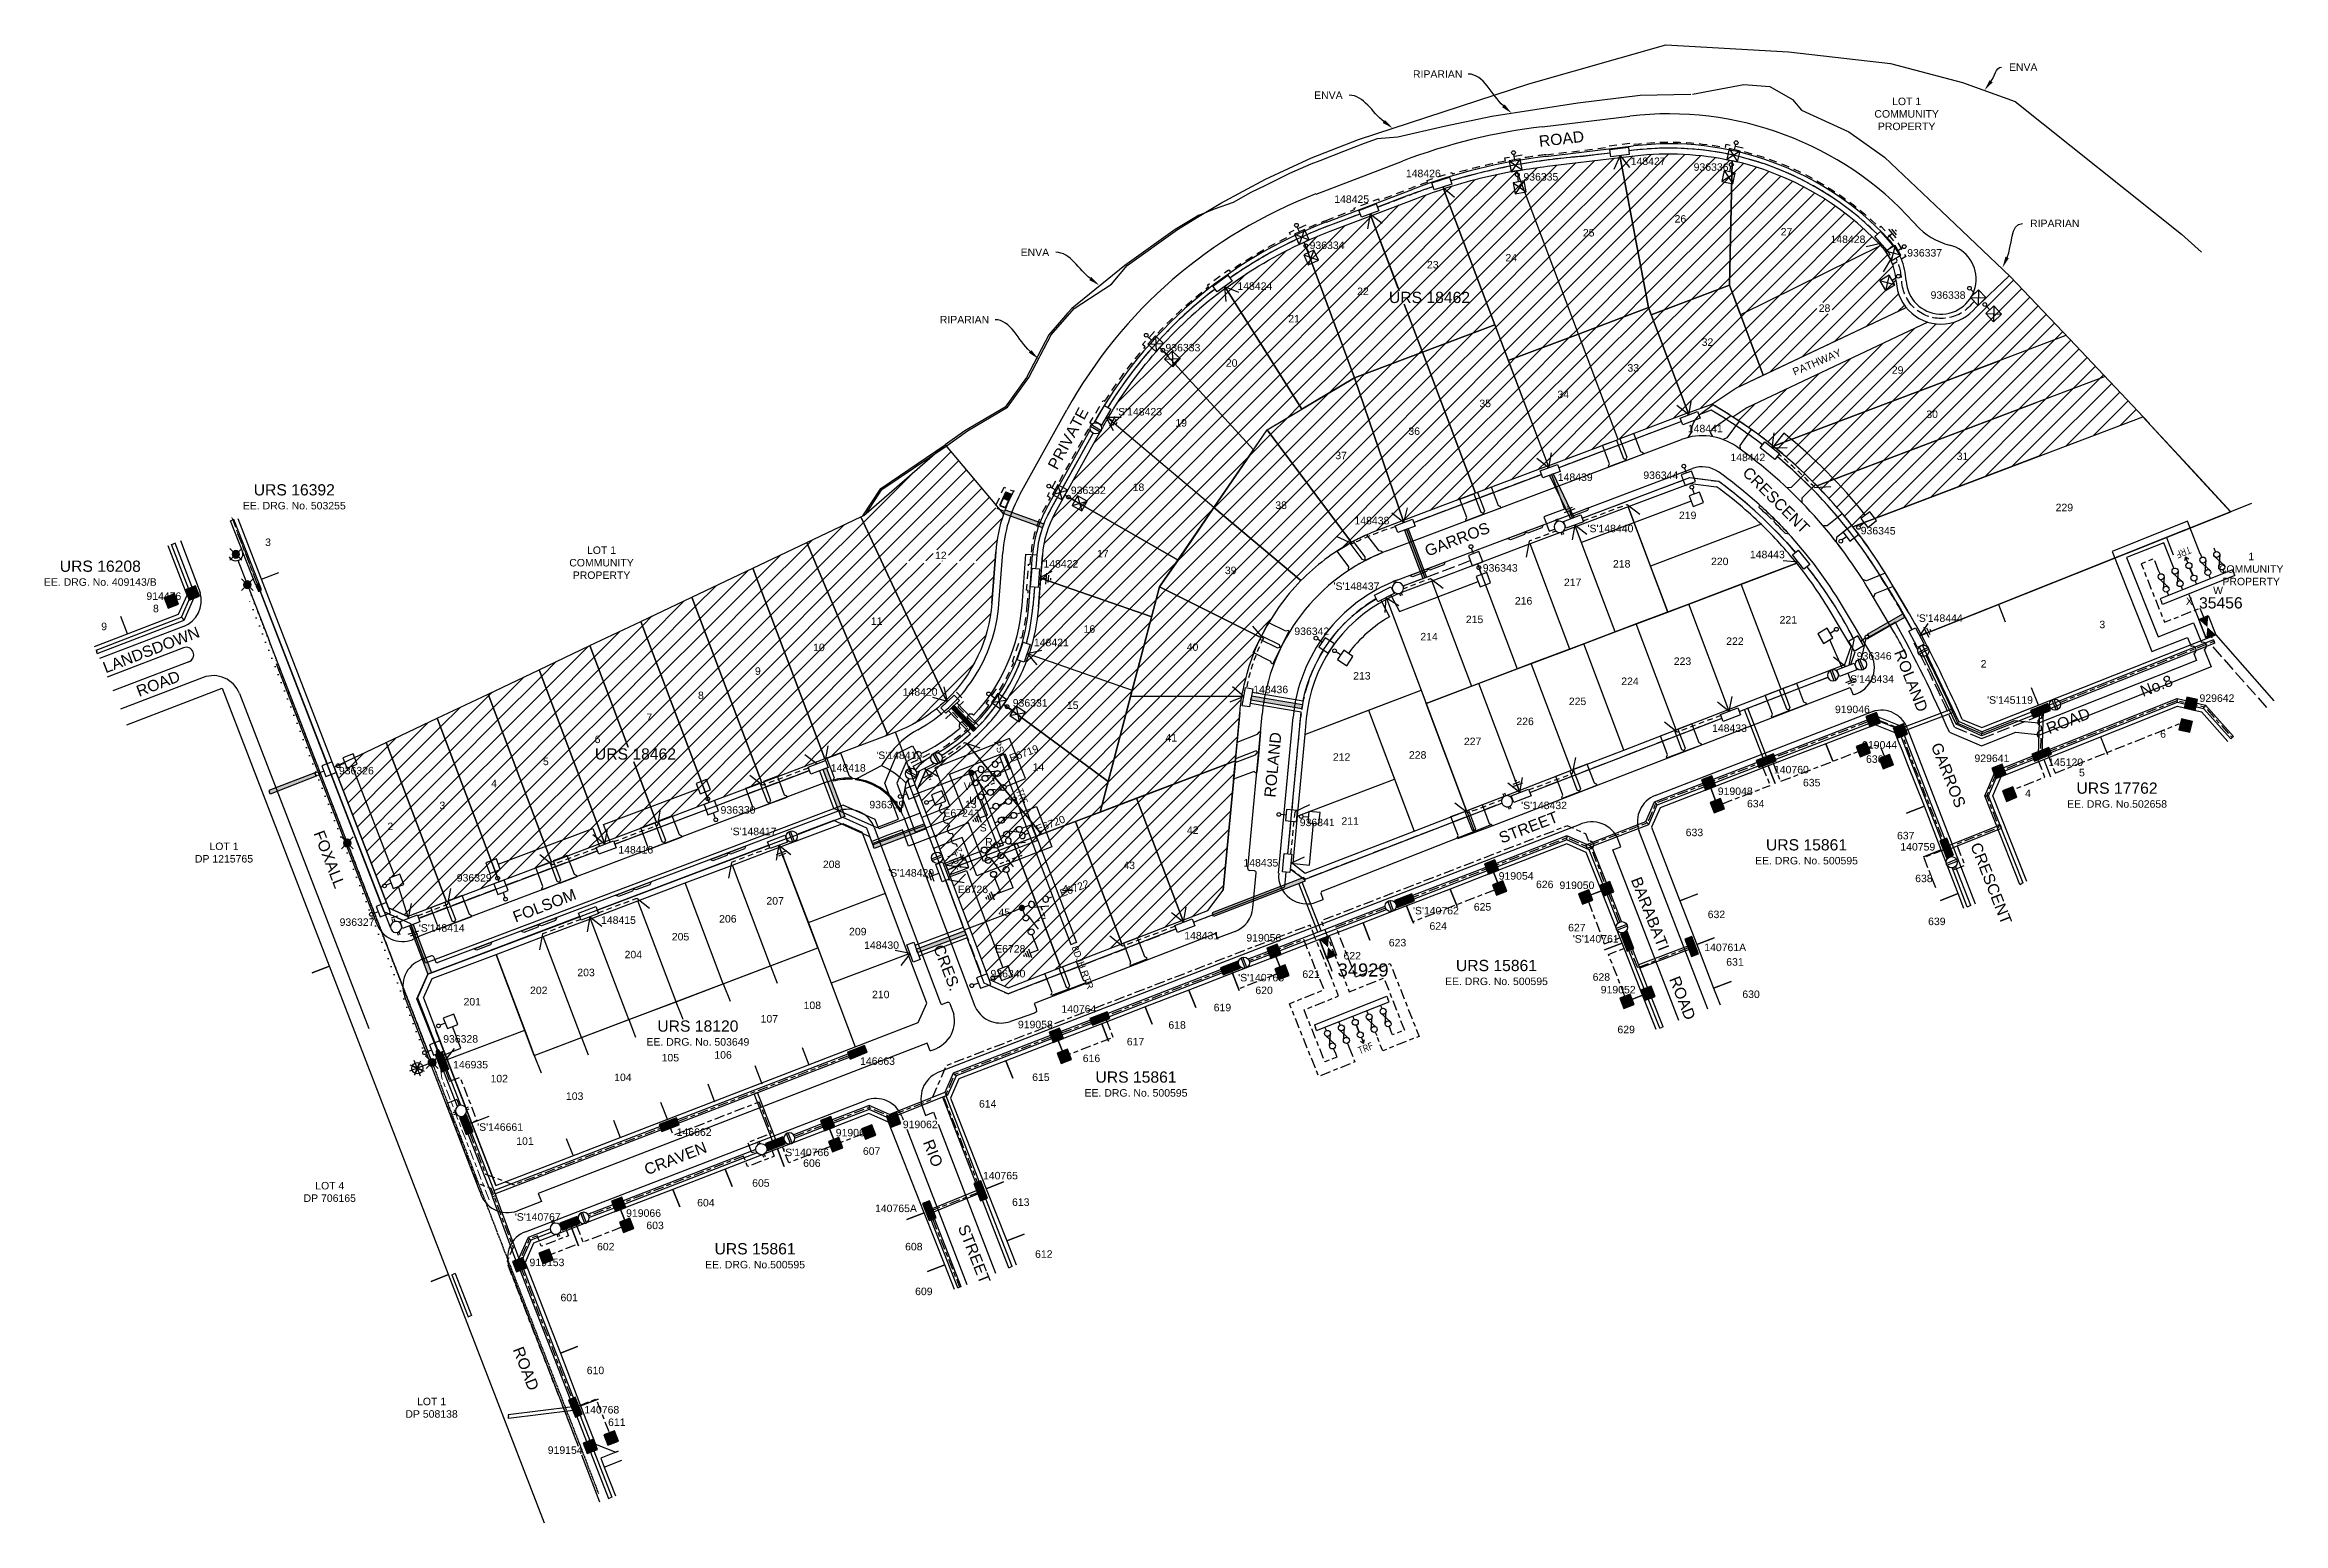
# Model space of a CAD drawing. Header units: metres. Extents: x 310835 to 311433, y 6270349 to 6270744.
import ezdxf
from ezdxf import colors
from ezdxf.entities.mleader import LeaderData, LeaderLine
from ezdxf.enums import TextEntityAlignment as Align
from ezdxf.math import Vec2, Vec3

# ---------------------------------------------------------------- set-up
doc = ezdxf.new("R2010")
doc.units = ezdxf.units.M
doc.header["$LTSCALE"] = 0.7
for name, pattern in [('A', [0]), ('Cable Exist OH', [1, 1, 0]), ('Cable Exist UG', [8.2, 4, -1.2, 1.8, -1.2]), ('CENTERX2', [101.6, 63.5, -12.7, 12.7, -12.7]), ('Dash', [5, 3, -2]), ('DOT', [6.35, 0, -6.35]), ('IE Trench LV', [6.5, 5, -1.5])]:
    doc.linetypes.add(name, pattern=pattern)
doc.layers.get('0').update_dxf_attribs({"color": 6})
for name, color, linetype in [('_User Miscellaneous1', 3, 'Continuous'), ('_User Miscellaneous11', 7, 'Continuous'), ('_User Miscellaneous3', 11, 'Continuous'), ('_User Miscellaneous4', 7, 'Continuous'), ('_User Miscellaneous6', 7, 'Continuous'), ('_User Miscellaneous7', 150, 'Continuous'), ('_User Miscellaneous8', 7, 'Continuous'), ('_User Miscellaneous9', 8, 'Continuous'), ('_User_HV_Exist', 7, 'Continuous'), ('_User_LV_Exist', 7, 'Continuous'), ('Cadastre Developer_SP_NEW', 4, 'Continuous'), ('Cadastre Land Parcels_SP_EXT', 4, 'Continuous'), ('Cadastre Roads_SP_EXT', 4, 'Continuous'), ('Cadastre Roads_SP_NEW', 8, 'Continuous'), ('Duct_SP_EXT', 4, 'Continuous'), ('Duct_SP_NEW', 2, 'Continuous'), ('Equip_HV_NEW', 2, 'Continuous'), ('Equip_LV_EXT', 5, 'Continuous'), ('Equip_LV_MOD', 5, 'Continuous'), ('Equip_LV_NEW', 5, 'Continuous'), ('Equip_SP_HV_NEW', 7, 'Continuous'), ('Equip_SP_LV_NEW', 2, 'Continuous'), ('Equip_SP_SL_EXT', 70, 'Continuous'), ('Mains_HV_NEW_U72', 2, 'Continuous'), ('Mains_LV_NEW_R6', 2, 'Continuous'), ('Mains_LV_NEW_T84', 2, 'Continuous'), ('Mains_SL_EXT', 70, 'Continuous'), ('OH_Details_SP_MISC', 6, 'Continuous'), ('Services_SP_NEW_UG', 2, 'Continuous'), ('Sub_LV_EXT', 5, 'Continuous'), ('Sub_SP_EXT', 7, 'Continuous'), ('Sub_SP_NEW', 2, 'Continuous'), ('SupportsOH_SP_TR_HV_LV_SL_EXT', 7, 'Continuous'), ('SupportsUG_SP_LV_EXT', 7, 'Continuous'), ('SupportsUG_SP_LV_NEW', 2, 'Continuous'), ('SupportsUG_SP_LV_SL_EXT', 7, 'Continuous'), ('SupportsUG_SP_LV_SL_NEW', 2, 'Continuous'), ('Trench_SP_EXT', 7, 'Continuous'), ('Trench_SP_NEW', 2, 'Continuous'), ('UG_Details_SP_MISC', 7, 'Continuous')]:
    doc.layers.add(name, color=color, linetype=linetype)
doc.layers.add('_User Miscellaneous12', color=7, linetype='Continuous', lineweight=35)
doc.layers.add('_User Miscellaneous5', color=7, linetype='Continuous', lineweight=35)
doc.layers.add('_User Notes', color=7, linetype='Continuous', plot=False)
doc.layers.add('Features_HIDE', color=1, linetype='Continuous', plot=False)
doc.styles.add('ARIAL', font='arial.ttf', dxfattribs={"height": 2})
doc.styles.add('ARIAL 3.0', font='arial.ttf', dxfattribs={"height": 3})
doc.styles.add('COLUMN_LABEL', font='arial.ttf')
doc.styles.add('iecARIAL', font='arial.ttf', dxfattribs={"height": 2})
doc.styles.add('IESYMBOL1', font='isocp.shx')
doc.styles.add('POLE_LABEL', font='arial.ttf')
doc.styles.add('SL_LABEL', font='arial.ttf')
doc.styles.get("Standard").update_dxf_attribs({"font": 'arial.ttf'})
doc.styles.add('style1', font='iso3098b.shx')
doc.styles.add('SWG_LABEL', font='arial.ttf')
doc.styles.add('SWITCH_LABEL', font='arial.ttf', dxfattribs={"height": 2.5})
doc.linetypes.add('Cable New UG', pattern='A,8,-1,["x",style1,S=3.5,R=0,X=0.35,Y=-1],-3.5', length=12.5)
doc.linetypes.add('Cable Z', pattern='A,8,-1,["Z",Standard,S=2.5,R=0,X=0.35,Y=-1.25],-3.5', length=12.5)
doc.linetypes.add('IE Trench HV', pattern='A,8,-2,["/",style1,S=2.5,R=0,X=0.1,Y=-1],-4.5', length=14.5)

msp = doc.modelspace()

# ---------------------------------------------------------------- texts
at = {"layer": 'Cadastre Developer_SP_NEW', "style": 'ARIAL'}
for s, p in [('26', (311271.84, 6270696.54)), ('25', (311247.36, 6270692.84)), ('27', (311300.19, 6270693.11)), ('23', (311205.7, 6270684.31)), ('24', (311226.66, 6270686.18)), ('22', (311187.05, 6270677.2)), ('28', (311310.35, 6270672.71)), ('21', (311168.65, 6270669.89)), ('32', (311279.08, 6270663.64)), ('20', (311151.97, 6270658.06)), ('33', (311259.25, 6270656.75)), ('29', (311329.87, 6270656.19)), ('34', (311240.54, 6270649.68)), ('35', (311219.7, 6270647.27)), ('30', (311339.08, 6270644.37)), ('19', (311138.49, 6270642.08)), ('36', (311200.73, 6270639.87)), ('37', (311181.21, 6270633.38)), ('31', (311347.21, 6270633.16)), ('18', (311127.08, 6270624.88)), ('38', (311165.19, 6270620.1)), ('229', (311374.41, 6270619.48)), ('219', (311273.79, 6270617.39)), ('12', (311074.29, 6270606.69)), ('17', (311117.57, 6270607.16)), ('39', (311151.71, 6270602.7)), ('218', (311256.16, 6270604.45)), ('220', (311282.36, 6270605.09)), ('217', (311243.06, 6270599.5)), ('8', (310864.61, 6270592.52)), ('11', (311057.15, 6270589.14)), ('215', (311216.86, 6270589.61)), ('216', (311229.96, 6270594.56)), ('221', (311300.67, 6270589.49)), ('9', (310850.78, 6270587.72)), ('16', (311113.96, 6270587.04)), ('214', (311204.71, 6270585)), ('222', (311286.41, 6270583.79)), ('3', (311384.54, 6270588.25)), ('10', (311041.72, 6270582.13)), ('40', (311141.52, 6270582.22)), ('223', (311272.4, 6270578.44)), ('2', (311352.83, 6270577.74)), ('9', (311025.41, 6270575.8)), ('213', (311186.76, 6270574.54)), ('224', (311258.38, 6270573.09)), ('8', (311010.2, 6270569.33)), ('15', (311109.51, 6270566.7)), ('225', (311244.37, 6270567.73)), ('7', (310996.39, 6270563.45)), ('226', (311230.36, 6270562.38)), ('6', (311400.78, 6270559.02)), ('6', (310982.58, 6270557.57)), ('41', (311135.83, 6270557.98)), ('212', (311181.34, 6270552.86)), ('228', (311201.66, 6270553.41)), ('227', (311216.34, 6270557.03)), ('5', (310968.77, 6270551.69)), ('14', (311100.37, 6270550.19)), ('636', (311323.76, 6270552.31)), ('5', (311379.09, 6270548.71)), ('4', (310954.95, 6270545.81)), ('635', (311306.91, 6270546.03)), ('4', (311364.68, 6270543.15)), ('3', (310941.14, 6270539.93)), ('13', (311082.31, 6270540.22)), ('211', (311183.62, 6270535.77)), ('634', (311291.96, 6270540.42)), ('2', (310927.21, 6270534.35)), ('42', (311141.58, 6270533.32)), ('633', (311275.59, 6270532.73)), ('637', (311332.03, 6270531.88)), ('208', (311045.11, 6270524.21)), ('43', (311124.59, 6270523.94)), ('44', (311108.24, 6270517.68)), ('626', (311235.6, 6270518.85)), ('638', (311336.89, 6270520.45)), ('207', (311030.02, 6270514.45)), ('45', (311091.22, 6270511.38)), ('625', (311218.99, 6270512.85)), ('205', (311004.76, 6270504.89)), ('206', (311017.39, 6270509.67)), ('209', (311052.1, 6270506.26)), ('624', (311207.15, 6270507.75)), ('627', (311244.19, 6270507.32)), ('632', (311281.47, 6270510.85)), ('639', (311340.34, 6270508.98)), ('204', (310992.14, 6270500.12)), ('622', (311184.19, 6270499.81)), ('623', (311196.28, 6270503.3)), ('203', (310979.51, 6270495.34)), ('621', (311173.18, 6270494.89)), ('628', (311250.73, 6270494.13)), ('631', (311286.42, 6270498.15)), ('201', (310949.12, 6270487.53)), ('202', (310966.88, 6270490.56)), ('210', (311058.24, 6270489.46)), ('620', (311160.64, 6270490.57)), ('630', (311290.72, 6270489.53)), ('618', (311137.4, 6270481.33)), ('619', (311149.5, 6270485.98)), ('617', (311126.3, 6270476.87)), ('629', (311257.36, 6270480.11)), ('616', (311114.53, 6270472.41)), ('615', (311101.02, 6270467.37)), ('614', (311086.81, 6270460.27)), ('607', (311055.8, 6270447.66)), ('605', (311026.22, 6270439.13)), ('606', (311039.84, 6270444.44)), ('604', (311011.53, 6270433.88)), ('613', (311095.64, 6270434.02)), ('603', (310997.95, 6270427.81)), ('602', (310984.78, 6270422.14)), ('608', (311067.07, 6270422.15)), ('612', (311101.79, 6270420.16)), ('609', (311069.75, 6270410.19)), ('601', (310975.02, 6270408.55)), ('610', (310982.03, 6270389.09)), ('611', (310987.73, 6270375.26))]:
    msp.add_text(s, height=2, dxfattribs=at).set_placement(p, align=Align.CENTER)
at = {"layer": 'Cadastre Developer_SP_NEW', "char_height": 2, "attachment_point": 2, "style": 'ARIAL'}
for s, insert, width in [('LOT 1\\PCOMMUNITY PROPERTY', (311332.28, 6270729.91), 29.7501), ('3', (310894.57, 6270612.2), 29.7501), ('LOT 1\\PCOMMUNITY PROPERTY', (310983.65, 6270610.08), 29.7501), ('1\\PCOMMUNITY \\PPROPERTY', (311424.32, 6270608.39), 33.3738), ('LOT 1\\PDP 1215765', (310882.8, 6270531.03), 29.7501), ('LOT 4\\PDP 706165', (310911.05, 6270440.42), 29.7501), ('LOT 1\\PDP 508138', (310938.25, 6270382.8), 29.7501)]:
    msp.add_mtext(s, dxfattribs=dict(at, insert=insert, width=width))
at = {"layer": 'Cadastre Land Parcels_SP_EXT'}
for s, p in [('107', (311026.14, 6270482.97)), ('108', (311037.63, 6270486.57)), ('105', (310999.7, 6270472.59)), ('106', (311013.78, 6270473.33)), ('102', (310954, 6270467.01)), ('104', (310987.03, 6270467.34)), ('103', (310974.14, 6270462.32)), ('101', (310960.87, 6270450.32))]:
    msp.add_text(s, height=2, dxfattribs=at).set_placement(p)
at = {"layer": 'Cadastre Roads_SP_EXT'}
for s, height, rotation, p in [('ROAD', 3, 6.49539, (311234.23, 6270716.75)), ('PATHWAY', 2, 23.07447, (311302.35, 6270655.68)), ('PRIVATE', 3, 61.64264, (311105.34, 6270630.33)), ('CRESCENT', 3, 315.18527, (311288.2, 6270629.51)), ('GARROS', 3, 21.1088, (311204.28, 6270607.34)), ('LANDSDOWN', 3, 21.1088, (310851.19, 6270576.2)), ('ROLAND        GARROS         CRESCENT', 3, 291.56095, (311328.88, 6270581.83)), ('ROAD', 3, 21.1088, (310860.11, 6270569.89)), ('No.8', 3, 21.1088, (311395.4, 6270569.88)), ('ROLAND', 3, 84.6021, (311163.64, 6270542.95)), ('STREET', 3, 21.1088, (311224.08, 6270530.72)), ('FOXALL', 3, 291.1088, (310906.68, 6270533.52)), ('BARABATI', 3, 291.56095, (311258.55, 6270521.09)), ('FOLSOM', 3, 21.1088, (310960.68, 6270509.64)), ('CRES.', 3, 291.1088, (311072.23, 6270503.05)), ('ROAD', 3, 291.56095, (311268.79, 6270494.59)), ('CRAVEN', 3, 21.1088, (310995.78, 6270442.18)), ('RIO ', 3, 291.56416, (311069.44, 6270451.01)), ('STREET', 3, 291.56416, (311078.79, 6270428.29)), ('ROAD', 3, 291.1088, (310959.9, 6270395.7))]:
    msp.add_text(s, height=height, rotation=rotation, dxfattribs=at).set_placement(p)
at = {"layer": 'Equip_LV_EXT', "char_height": 2, "width": 1.1319, "attachment_point": 1, "style": 'iecARIAL'}
for s, insert in [('W', (311414.15, 6270599.35)), ('X', (311406.86, 6270596.45))]:
    msp.add_mtext(s, dxfattribs=dict(at, insert=insert))
at = {"layer": 'Equip_LV_NEW', "char_height": 2, "width": 1.1319, "attachment_point": 1, "style": 'iecARIAL'}
for s, insert in [('V', (311080.4, 6270547.07)), ('U', (311081.86, 6270543.31)), ('T', (311083.31, 6270539.77)), ('S', (311084.67, 6270535.99)), ('R', (311086.13, 6270532.23))]:
    msp.add_mtext(s, dxfattribs=dict(at, insert=insert))
at = {"layer": 'Mains_LV_NEW_R6', "linetype": 'Cable Z', "insert": (311079.6, 6270529.84), "char_height": 1.5, "attachment_point": 1, "rotation": 291.11553, "style": 'ARIAL'}
msp.add_mtext_dynamic_manual_height_columns('Z', width=1.0905, gutter_width=10, heights=[0], dxfattribs=at)

# ---------------------------------------------------------------- blocks, each defined once
blk = doc.blocks.new('*U38')
blk.add_lwpolyline([(1.28, 0.5), (3.26, -4.64), (0.7, -5.63), (-1.28, -0.5)], close=True)
blk.add_solid([(-1.28, -0.5), (1.28, 0.5), (3.26, -4.64), (0.7, -5.63)])
for tag, height, flags, p in [('STREET_CODE', 0.2, 9, (5.34, 0.55)), ('CONSTRUCTED_VOLTAGE', 0.2, 9, (5.34, 0.35)), ('OPERATING_VOLTAGE', 0.2, 9, (5.34, -0.05)), ('NO_PHASES', 0.2, 9, (5.34, 0.15)), ('ASSET_NUM', 3, 8, (5.84, 2.55)), ('ORIENTATION', 0.2, 9, (5.34, -0.25)), ('OWNED_BY', 0.2, 9, (5.34, -0.45)), ('OPERATED_BY', 0.2, 9, (5.34, -0.65)), ('SECONDARY_VOLTAGE', 0.2, 9, (5.34, -1.05)), ('STATE', 0.2, 9, (5.34, -1.25)), ('SUBSTATION_TYPE', 0.2, 9, (5.34, -1.65)), ('STREETNAME', 0.2, 9, (5.34, -2.45)), ('SUBURB', 0.2, 9, (5.34, -2.65)), ('Z', 0.2, 1, (5.34, -3.05)), ('MAINTAINED_BY', 0.2, 9, (5.34, -0.85)), ('PARENT', 0.2, 9, (5.34, -1.45)), ('USAGE', 0.2, 9, (5.34, -1.85)), ('LEGEND', 0.2, 9, (5.34, -2.05)), ('LOCATION', 0.2, 9, (5.34, -2.25)), ('NOTES', 0.2, 9, (5.34, -2.85))]:
    blk.add_attdef(tag, text='', height=height, dxfattribs=dict(flags=flags)).set_placement(p, align=Align.MIDDLE_LEFT)
blk = doc.blocks.new('PILLAR_EXT')
blk.add_hatch(color=256).paths.add_polyline_path([(-2.475, 2.49), (-2.475, 0.51), (2.475, 0.51), (2.475, 2.49)])
blk.add_lwpolyline([(-2.475, 0.51), (2.475, 0.51), (2.475, 2.49), (-2.475, 2.49)], close=True)
for tag, p, flags in [('OWNED_BY', (0, 1.3), 9), ('STATE', (0, 1.1), 9), ('SUPPORT_TYPE', (0, 0.9), 9), ('USAGE', (0, 0.7), 9), ('LEGEND', (0, 0.5), 9), ('LOCATION', (0, 0.3), 9), ('NOTES', (0, 0.1), 9), ('PARENT', (0, -0.1), 9), ('STREETNAME', (0, -0.3), 9), ('SUBURB', (0, -0.5), 1)]:
    blk.add_attdef(tag, p, '', height=0.2, dxfattribs=dict(flags=flags))
at = {"layer": '_User Miscellaneous6', "style": 'ARIAL', "flags": 8}
blk.add_attdef('ASSET_NUM', text='', height=2, dxfattribs=at).set_placement((1.5, 7.5), align=Align.TOP_LEFT)
blk = doc.blocks.new('*U37')
at = {"layer": '_User Miscellaneous7'}
blk.add_hatch(color=256, dxfattribs=at).paths.add_polyline_path([(-1.49, -4.51), (-1.49, -7.49), (1.48, -7.49), (1.48, -4.51)])
at = {"layer": '_User Miscellaneous8'}
blk.add_hatch(color=256, dxfattribs=at).paths.add_polyline_path([(-1.49, 1.48), (-1.49, -1.49), (1.48, -1.49), (1.48, 1.48)])
at = {"layer": '_User Miscellaneous7'}
blk.add_lwpolyline([(1.48, -7.49), (1.48, -4.51), (-1.49, -4.51), (-1.49, -7.49)], close=True, dxfattribs=at)
at = {"layer": '_User Miscellaneous8'}
blk.add_lwpolyline([(1.48, -1.49), (1.48, 1.48), (-1.49, 1.48), (-1.49, -1.49)], close=True, dxfattribs=at)
at = {"flags": 9}
for tag, style, p in [('STRUCTURE_PLANT_NUMBER', 'POLE_LABEL', (1.81, 0.03)), ('STREET_CODE', 'COLUMN_LABEL', (1.81, -0.2))]:
    blk.add_attdef(tag, text='', height=0.2, dxfattribs=dict(at, style=style)).set_placement(p, align=Align.MIDDLE_LEFT)
at = {"flags": 1}
blk.add_attdef('Z', (1.81, -2.35), '', height=0.2, dxfattribs=at)
at = {"flags": 9}
for tag, p in [('COLUMN_TYPE', (1.81, -0.4)), ('OWNED_BY', (1.81, -0.6)), ('STATE', (1.81, -0.8)), ('USAGE', (1.81, -1)), ('STREETNAME', (1.81, -1.6)), ('SUBURB', (1.81, -1.8)), ('LEGEND', (1.81, -1.2)), ('LOCATION', (1.81, -1.4)), ('NOTES', (1.81, -2))]:
    blk.add_attdef(tag, text='', height=0.2, dxfattribs=at).set_placement(p, align=Align.MIDDLE_LEFT)
at = {"layer": '_User Miscellaneous6', "style": 'ARIAL', "flags": 8}
blk.add_attdef('ASSET_NUM', text='', height=2, dxfattribs=at).set_placement((2, 2), align=Align.MIDDLE_LEFT)
blk = doc.blocks.new('*U83')
at = {"layer": '_User Miscellaneous7'}
blk.add_hatch(color=256, dxfattribs=at).paths.add_polyline_path([(-2.01, -8.83), (0.96, -8.83), (0.96, -5.86), (-2.01, -5.86)])
at = {"layer": '_User Miscellaneous8'}
blk.add_hatch(color=256, dxfattribs=at).paths.add_polyline_path([(-1.49, -1.49), (1.48, -1.49), (1.48, 1.48), (-1.49, 1.48)])
at = {"layer": '_User Miscellaneous7'}
blk.add_lwpolyline([(0.96, -8.83), (0.96, -5.86), (-2.01, -5.86), (-2.01, -8.83)], close=True, dxfattribs=at)
at = {"layer": '_User Miscellaneous8'}
blk.add_lwpolyline([(1.48, -1.49), (1.48, 1.48), (-1.49, 1.48), (-1.49, -1.49)], close=True, dxfattribs=at)
at = {"flags": 9}
for tag, style, p in [('STRUCTURE_PLANT_NUMBER', 'POLE_LABEL', (1.81, 0.03)), ('STREET_CODE', 'COLUMN_LABEL', (1.81, -0.2))]:
    blk.add_attdef(tag, text='', height=0.2, dxfattribs=dict(at, style=style)).set_placement(p, align=Align.MIDDLE_LEFT)
at = {"flags": 1}
blk.add_attdef('Z', (1.81, -2.35), '', height=0.2, dxfattribs=at)
at = {"flags": 9}
for tag, p in [('COLUMN_TYPE', (1.81, -0.4)), ('OWNED_BY', (1.81, -0.6)), ('STATE', (1.81, -0.8)), ('USAGE', (1.81, -1)), ('STREETNAME', (1.81, -1.6)), ('SUBURB', (1.81, -1.8)), ('LEGEND', (1.81, -1.2)), ('LOCATION', (1.81, -1.4)), ('NOTES', (1.81, -2))]:
    blk.add_attdef(tag, text='', height=0.2, dxfattribs=at).set_placement(p, align=Align.MIDDLE_LEFT)
at = {"layer": '_User Miscellaneous6', "style": 'ARIAL', "flags": 8}
blk.add_attdef('ASSET_NUM', text='', height=2, dxfattribs=at).set_placement((2, 2), align=Align.MIDDLE_LEFT)
blk = doc.blocks.new('*U84')
at = {"layer": '_User Miscellaneous7'}
blk.add_hatch(color=256, dxfattribs=at).paths.add_polyline_path([(-0.98, -8.85), (1.99, -8.85), (1.99, -5.88), (-0.98, -5.88)])
at = {"layer": '_User Miscellaneous8'}
blk.add_hatch(color=256, dxfattribs=at).paths.add_polyline_path([(-1.49, -1.49), (1.48, -1.49), (1.48, 1.48), (-1.49, 1.48)])
at = {"layer": '_User Miscellaneous7'}
blk.add_lwpolyline([(1.99, -8.85), (1.99, -5.88), (-0.98, -5.88), (-0.98, -8.85)], close=True, dxfattribs=at)
at = {"layer": '_User Miscellaneous8'}
blk.add_lwpolyline([(1.48, -1.49), (1.48, 1.48), (-1.49, 1.48), (-1.49, -1.49)], close=True, dxfattribs=at)
at = {"flags": 9}
for tag, style, p in [('STRUCTURE_PLANT_NUMBER', 'POLE_LABEL', (1.81, 0.03)), ('STREET_CODE', 'COLUMN_LABEL', (1.81, -0.2))]:
    blk.add_attdef(tag, text='', height=0.2, dxfattribs=dict(at, style=style)).set_placement(p, align=Align.MIDDLE_LEFT)
at = {"flags": 1}
blk.add_attdef('Z', (1.81, -2.35), '', height=0.2, dxfattribs=at)
at = {"flags": 9}
for tag, p in [('COLUMN_TYPE', (1.81, -0.4)), ('OWNED_BY', (1.81, -0.6)), ('STATE', (1.81, -0.8)), ('USAGE', (1.81, -1)), ('STREETNAME', (1.81, -1.6)), ('SUBURB', (1.81, -1.8)), ('LEGEND', (1.81, -1.2)), ('LOCATION', (1.81, -1.4)), ('NOTES', (1.81, -2))]:
    blk.add_attdef(tag, text='', height=0.2, dxfattribs=at).set_placement(p, align=Align.MIDDLE_LEFT)
at = {"layer": '_User Miscellaneous6', "style": 'ARIAL', "flags": 8}
blk.add_attdef('ASSET_NUM', text='', height=2, dxfattribs=at).set_placement((2, 2), align=Align.MIDDLE_LEFT)
blk = doc.blocks.new('*U89')
at = {"layer": '_User Miscellaneous7'}
blk.add_hatch(color=256, dxfattribs=at).paths.add_polyline_path([(-0.47, -12.51), (2.5, -12.51), (2.5, -9.54), (-0.47, -9.54)])
at = {"layer": '_User Miscellaneous8'}
blk.add_hatch(color=256, dxfattribs=at).paths.add_polyline_path([(-1.49, -1.49), (1.48, -1.49), (1.48, 1.48), (-1.49, 1.48)])
at = {"layer": '_User Miscellaneous7'}
blk.add_lwpolyline([(2.5, -12.51), (2.5, -9.54), (-0.47, -9.54), (-0.47, -12.51)], close=True, dxfattribs=at)
at = {"layer": '_User Miscellaneous8'}
blk.add_lwpolyline([(1.48, -1.49), (1.48, 1.48), (-1.49, 1.48), (-1.49, -1.49)], close=True, dxfattribs=at)
at = {"flags": 9}
for tag, style, p in [('STRUCTURE_PLANT_NUMBER', 'POLE_LABEL', (1.81, 0.03)), ('STREET_CODE', 'COLUMN_LABEL', (1.81, -0.2))]:
    blk.add_attdef(tag, text='', height=0.2, dxfattribs=dict(at, style=style)).set_placement(p, align=Align.MIDDLE_LEFT)
at = {"flags": 1}
blk.add_attdef('Z', (1.81, -2.35), '', height=0.2, dxfattribs=at)
at = {"flags": 9}
for tag, p in [('COLUMN_TYPE', (1.81, -0.4)), ('OWNED_BY', (1.81, -0.6)), ('STATE', (1.81, -0.8)), ('USAGE', (1.81, -1)), ('STREETNAME', (1.81, -1.6)), ('SUBURB', (1.81, -1.8)), ('LEGEND', (1.81, -1.2)), ('LOCATION', (1.81, -1.4)), ('NOTES', (1.81, -2))]:
    blk.add_attdef(tag, text='', height=0.2, dxfattribs=at).set_placement(p, align=Align.MIDDLE_LEFT)
at = {"layer": '_User Miscellaneous6', "style": 'ARIAL', "flags": 8}
blk.add_attdef('ASSET_NUM', text='', height=2, dxfattribs=at).set_placement((2, 2), align=Align.MIDDLE_LEFT)
blk = doc.blocks.new('*U88')
at = {"layer": '_User Miscellaneous7'}
blk.add_hatch(color=256, dxfattribs=at).paths.add_polyline_path([(-2.23, -13.22), (0.74, -13.22), (0.74, -10.25), (-2.23, -10.25)])
at = {"layer": '_User Miscellaneous8'}
blk.add_hatch(color=256, dxfattribs=at).paths.add_polyline_path([(-1.49, -1.49), (1.48, -1.49), (1.48, 1.48), (-1.49, 1.48)])
at = {"layer": '_User Miscellaneous7'}
blk.add_lwpolyline([(0.74, -13.22), (0.74, -10.25), (-2.23, -10.25), (-2.23, -13.22)], close=True, dxfattribs=at)
at = {"layer": '_User Miscellaneous8'}
blk.add_lwpolyline([(1.48, -1.49), (1.48, 1.48), (-1.49, 1.48), (-1.49, -1.49)], close=True, dxfattribs=at)
at = {"flags": 9}
for tag, style, p in [('STRUCTURE_PLANT_NUMBER', 'POLE_LABEL', (1.81, 0.03)), ('STREET_CODE', 'COLUMN_LABEL', (1.81, -0.2))]:
    blk.add_attdef(tag, text='', height=0.2, dxfattribs=dict(at, style=style)).set_placement(p, align=Align.MIDDLE_LEFT)
at = {"flags": 1}
blk.add_attdef('Z', (1.81, -2.35), '', height=0.2, dxfattribs=at)
at = {"flags": 9}
for tag, p in [('COLUMN_TYPE', (1.81, -0.4)), ('OWNED_BY', (1.81, -0.6)), ('STATE', (1.81, -0.8)), ('USAGE', (1.81, -1)), ('STREETNAME', (1.81, -1.6)), ('SUBURB', (1.81, -1.8)), ('LEGEND', (1.81, -1.2)), ('LOCATION', (1.81, -1.4)), ('NOTES', (1.81, -2))]:
    blk.add_attdef(tag, text='', height=0.2, dxfattribs=at).set_placement(p, align=Align.MIDDLE_LEFT)
at = {"layer": '_User Miscellaneous6', "style": 'ARIAL', "flags": 8}
blk.add_attdef('ASSET_NUM', text='', height=2, dxfattribs=at).set_placement((2, 2), align=Align.MIDDLE_LEFT)
blk = doc.blocks.new('*U90')
at = {"layer": '_User Miscellaneous7'}
blk.add_hatch(color=256, dxfattribs=at).paths.add_polyline_path([(-1.49, -7.95), (1.48, -7.95), (1.48, -4.98), (-1.49, -4.98)])
at = {"layer": '_User Miscellaneous8'}
blk.add_hatch(color=256, dxfattribs=at).paths.add_polyline_path([(-1.49, -1.49), (1.48, -1.49), (1.48, 1.48), (-1.49, 1.48)])
at = {"layer": '_User Miscellaneous7'}
blk.add_lwpolyline([(1.48, -7.95), (1.48, -4.98), (-1.49, -4.98), (-1.49, -7.95)], close=True, dxfattribs=at)
at = {"layer": '_User Miscellaneous8'}
blk.add_lwpolyline([(1.48, -1.49), (1.48, 1.48), (-1.49, 1.48), (-1.49, -1.49)], close=True, dxfattribs=at)
at = {"flags": 9}
for tag, style, p in [('STRUCTURE_PLANT_NUMBER', 'POLE_LABEL', (1.81, 0.03)), ('STREET_CODE', 'COLUMN_LABEL', (1.81, -0.2))]:
    blk.add_attdef(tag, text='', height=0.2, dxfattribs=dict(at, style=style)).set_placement(p, align=Align.MIDDLE_LEFT)
at = {"flags": 1}
blk.add_attdef('Z', (1.81, -2.35), '', height=0.2, dxfattribs=at)
at = {"flags": 9}
for tag, p in [('COLUMN_TYPE', (1.81, -0.4)), ('OWNED_BY', (1.81, -0.6)), ('STATE', (1.81, -0.8)), ('USAGE', (1.81, -1)), ('STREETNAME', (1.81, -1.6)), ('SUBURB', (1.81, -1.8)), ('LEGEND', (1.81, -1.2)), ('LOCATION', (1.81, -1.4)), ('NOTES', (1.81, -2))]:
    blk.add_attdef(tag, text='', height=0.2, dxfattribs=at).set_placement(p, align=Align.MIDDLE_LEFT)
at = {"layer": '_User Miscellaneous6', "style": 'ARIAL', "flags": 8}
blk.add_attdef('ASSET_NUM', text='', height=2, dxfattribs=at).set_placement((2, 2), align=Align.MIDDLE_LEFT)
blk = doc.blocks.new('*U35')
at = {"lineweight": -3}
blk.add_lwpolyline([(-2.48, 2.49), (2.47, 2.49), (2.47, 0.51), (-2.48, 0.51)], close=True, dxfattribs=at)
for tag, flags, p in [('STREET_CODE', 9, (1.5, 3.5)), ('OWNED_BY', 9, (1.5, 3.3)), ('OPERATED_BY', 9, (1.5, 3.1)), ('STATE', 9, (1.5, 2.7)), ('SUPPORT_TYPE', 9, (1.5, 2.5)), ('SUBURB', 9, (1.5, 1.7)), ('STREETNAME', 9, (1.5, 1.5)), ('Z', 1, (1.5, 0.9)), ('MAINTAINED_BY', 9, (1.5, 2.9)), ('USAGE', 9, (1.5, 2.3)), ('LEGEND', 9, (1.5, 2.1)), ('PARENT', 9, (1.5, 1.9)), ('LOCATION', 9, (1.5, 1.3)), ('NOTES', 9, (1.5, 1.1))]:
    blk.add_attdef(tag, text='', height=0.2, dxfattribs=dict(flags=flags)).set_placement(p, align=Align.MIDDLE_LEFT)
at = {"layer": '_User Miscellaneous4', "style": 'ARIAL', "flags": 8}
blk.add_attdef('ASSET_NUM', text='', height=2, dxfattribs=at).set_placement((2, 5.5), align=Align.MIDDLE_LEFT)
blk = doc.blocks.new('*U41')
at = {"layer": 'Services_SP_NEW_UG', "color": 2, "linetype": 'Dash', "ltscale": 0.7, "flags": 128}
blk.add_lwpolyline([(2.53, -0.55), (11.09, 0.16)], dxfattribs=at)
at = {"layer": 'Services_SP_NEW_UG', "color": 2, "flags": 128}
blk.add_lwpolyline([(11.09, 0.16), (13.03, 4.01)], dxfattribs=at)
blk = doc.blocks.new('A$C1B2C29DD')
at = {"layer": 'Services_SP_NEW_UG', "color": 2, "flags": 128}
for points in [[(0, 0), (-2.1, 3.44)], [(0, 0), (2.1, 3.44)]]:
    blk.add_lwpolyline(points, dxfattribs=at)
blk = doc.blocks.new('*U43')
at = {"layer": 'Services_SP_NEW_UG', "color": 2, "flags": 128}
blk.add_lwpolyline([(-15, -0.75), (-17.25, 2.93)], dxfattribs=at)
at = {"layer": 'Services_SP_NEW_UG', "color": 2, "linetype": 'Dash', "ltscale": 0.7, "flags": 128}
blk.add_lwpolyline([(-2.47, -0.75), (-15, -0.75)], dxfattribs=at)
blk = doc.blocks.new('*U44')
at = {"layer": 'Services_SP_NEW_UG', "color": 2, "flags": 128}
blk.add_lwpolyline([(15.01, -0.75), (17.25, 2.93)], dxfattribs=at)
at = {"layer": 'Services_SP_NEW_UG', "color": 2, "linetype": 'Dash', "ltscale": 0.7, "flags": 128}
blk.add_lwpolyline([(2.47, -0.75), (15.01, -0.75)], dxfattribs=at)
blk = doc.blocks.new('*U45')
at = {"layer": 'Services_SP_NEW_UG', "color": 2, "flags": 128}
blk.add_lwpolyline([(-15.53, -0.73), (-17.77, 2.95)], dxfattribs=at)
at = {"layer": 'Services_SP_NEW_UG', "color": 2, "linetype": 'Dash', "ltscale": 0.7, "flags": 128}
blk.add_lwpolyline([(-2.47, -0.75), (-15.53, -0.73)], dxfattribs=at)
blk = doc.blocks.new('*U46')
at = {"layer": 'Services_SP_NEW_UG', "color": 2, "flags": 128}
blk.add_lwpolyline([(-13.49, -0.75), (-15.73, 2.93)], dxfattribs=at)
at = {"layer": 'Services_SP_NEW_UG', "color": 2, "linetype": 'Dash', "ltscale": 0.7, "flags": 128}
blk.add_lwpolyline([(-2.47, -0.75), (-13.49, -0.75)], dxfattribs=at)
blk = doc.blocks.new('*U47')
at = {"layer": 'Services_SP_NEW_UG', "color": 2, "flags": 128}
blk.add_lwpolyline([(13.47, -0.75), (15.71, 2.93)], dxfattribs=at)
at = {"layer": 'Services_SP_NEW_UG', "color": 2, "linetype": 'Dash', "ltscale": 0.7, "flags": 128}
blk.add_lwpolyline([(2.47, -0.75), (13.47, -0.75)], dxfattribs=at)
blk = doc.blocks.new('*U48')
at = {"layer": 'Services_SP_NEW_UG', "color": 2, "flags": 128}
blk.add_lwpolyline([(13.5, -0.75), (15.74, 2.93)], dxfattribs=at)
at = {"layer": 'Services_SP_NEW_UG', "color": 2, "linetype": 'Dash', "ltscale": 0.7, "flags": 128}
blk.add_lwpolyline([(2.47, -0.75), (13.5, -0.75)], dxfattribs=at)
blk = doc.blocks.new('*U36')
at = {"layer": '_User Miscellaneous7', "lineweight": -3}
blk.add_lwpolyline([(-1.49, -6), (1.49, -6), (1.49, -3.03), (-1.49, -3.03)], close=True, dxfattribs=at)
blk.add_lwpolyline([(0, -3.03), (0, -1.58)], dxfattribs=at)
blk.add_circle((0, -1.08), 0.5, dxfattribs=at)
at = {"layer": '_User Miscellaneous8', "color": 2, "lineweight": -3}
blk.add_lwpolyline([(-1.49, 0), (1.49, 0), (1.49, 2.97), (-1.49, 2.97)], close=True, dxfattribs=at)
at = {"style": 'POLE_LABEL', "flags": 9}
blk.add_attdef('STRUCTURE_PLANT_NUMBER', text='', height=0.2, dxfattribs=at).set_placement((1.64, 1.73), align=Align.MIDDLE_LEFT)
for tag, flags, p in [('STREET_CODE', 9, (1.64, 1.49)), ('OWNED_BY', 9, (1.64, 1.09)), ('OPERATED_BY', 9, (1.64, 0.89)), ('STATE', 9, (1.64, 0.49)), ('COLUMN_TYPE', 9, (1.64, 1.29)), ('MAINTAINED_BY', 9, (1.64, 0.69)), ('USAGE', 9, (1.64, 0.29)), ('LEGEND', 9, (1.64, 0.09)), ('SUBURB', 9, (1.64, -0.31)), ('STREETNAME', 9, (1.64, -0.51)), ('Z', 1, (1.64, -1.31)), ('PARENT', 9, (1.64, -0.11)), ('LOCATION', 9, (1.64, -0.71)), ('NOTES', 9, (1.64, -0.91)), ('LABEL_ALIGNMENT', 9, (1.64, -1.11))]:
    blk.add_attdef(tag, text='', height=0.2, dxfattribs=dict(flags=flags)).set_placement(p, align=Align.MIDDLE_LEFT)
at = {"layer": '_User Miscellaneous5', "style": 'ARIAL', "flags": 8}
blk.add_attdef('ASSET_NUM', text='', height=2, dxfattribs=at).set_placement((2, 3.49), align=Align.MIDDLE_LEFT)
blk = doc.blocks.new('*U49')
at = {"layer": '_User Miscellaneous8', "color": 2}
blk.add_line((0, 0), (0, 1.45), dxfattribs=at)
blk.add_circle((0, 1.95), 0.5, dxfattribs=at)
for tag, p, flags in [('Z', (0, 0), 1), ('OPERATED_BY', (0, -9.61), 9)]:
    blk.add_attdef(tag, p, '', height=0.2, dxfattribs=dict(flags=flags))
at = {"style": 'SL_LABEL', "flags": 9}
blk.add_attdef('STREET_CODE', text='', height=0.2, dxfattribs=at).set_placement((0, -0.2), align=Align.MIDDLE_LEFT)
at = {"flags": 9}
for tag, p in [('CONSTRUCTED_VOLTAGE', (0, -0.4)), ('CONTROL_TYPE', (0, -0.6)), ('OPERATING_VOLTAGE', (0, -1.4)), ('ORIENTATION', (0, -1.6)), ('OWNED_BY', (0, -1.8)), ('STATE', (0, -2)), ('CEXIST', (0, -2.4)), ('CNEW', (0, -2.6)), ('CNUMBER', (0, -2.8)), ('CREMOVE', (0, -3)), ('CREPLACE', (0, -3.2)), ('LANTERN_PURPOSE', (0, -0.8)), ('LANTERN_TYPE', (0, -1)), ('NO_PHASES', (0, -1.2)), ('USAGE', (0, -2.2)), ('LKINGHEIGHT', (0, -3.4)), ('LBRACKET', (0, -3.6)), ('LBRACKETVOCAB', (0, -3.8)), ('LCATEGORY', (0, -4)), ('LCHARGE1', (0, -4.2)), ('LCHARGE1PERCENT', (0, -4.4)), ('LCHARGE2', (0, -4.6)), ('LCHARGE2PERCENT', (0, -4.8)), ('LCHARGE3', (0, -5)), ('LCHARGE3PERCENT', (0, -5.2)), ('LEXIST', (0, -5.4)), ('LLAMP', (0, -5.6)), ('LLAMPVOCAB', (0, -5.8)), ('LMAST', (0, -6)), ('SUBURB', (0, -8.6)), ('STREETNAME', (0, -8.8)), ('LMASTVOCAB', (0, -6.2)), ('LNEW', (0, -6.4)), ('LANTNUMBER', (0, -6.6)), ('LOUTREACH', (0, -7)), ('LOUTREACHVOCAB', (0, -7.2)), ('LRATECODE', (0, -7.4)), ('LREMOVE', (0, -7.6)), ('LREPLACE', (0, -7.8)), ('LTYPE', (0, -8)), ('LTYPEVOCAB', (0, -8.2)), ('LEGEND', (0, -8.4)), ('LOCATION', (0, -9)), ('NOTES', (0, -9.2)), ('MAINTAINED_BY', (0, -9.86))]:
    blk.add_attdef(tag, text='', height=0.2, dxfattribs=at).set_placement(p, align=Align.MIDDLE_LEFT)
at = {"layer": '_User Notes', "style": 'SL_LABEL', "flags": 8}
blk.add_attdef('ASSET_NUM', text='', height=2.5, dxfattribs=at).set_placement((2, 2), align=Align.MIDDLE_LEFT)
at = {"layer": '_User Notes', "flags": 8}
blk.add_attdef('LNUMBER', text='', height=2.5, dxfattribs=at).set_placement((1.2, -2.8), align=Align.MIDDLE_LEFT)
blk = doc.blocks.new('*U87')
at = {"layer": '_User Miscellaneous7', "lineweight": -3}
blk.add_lwpolyline([(-5.48, -6.04), (-2.51, -6.04), (-2.51, -3.07), (-5.48, -3.07)], close=True, dxfattribs=at)
blk.add_lwpolyline([(-3.99, -3.07), (-3.99, -1.62)], dxfattribs=at)
blk.add_circle((-3.99, -1.12), 0.5, dxfattribs=at)
at = {"layer": '_User Miscellaneous8', "color": 2, "lineweight": -3}
blk.add_lwpolyline([(-1.49, 0), (1.49, 0), (1.49, 2.97), (-1.49, 2.97)], close=True, dxfattribs=at)
at = {"style": 'POLE_LABEL', "flags": 9}
blk.add_attdef('STRUCTURE_PLANT_NUMBER', text='', height=0.2, dxfattribs=at).set_placement((1.64, 1.73), align=Align.MIDDLE_LEFT)
for tag, flags, p in [('STREET_CODE', 9, (1.64, 1.49)), ('OWNED_BY', 9, (1.64, 1.09)), ('OPERATED_BY', 9, (1.64, 0.89)), ('STATE', 9, (1.64, 0.49)), ('COLUMN_TYPE', 9, (1.64, 1.29)), ('MAINTAINED_BY', 9, (1.64, 0.69)), ('USAGE', 9, (1.64, 0.29)), ('LEGEND', 9, (1.64, 0.09)), ('SUBURB', 9, (1.64, -0.31)), ('STREETNAME', 9, (1.64, -0.51)), ('Z', 1, (1.64, -1.31)), ('PARENT', 9, (1.64, -0.11)), ('LOCATION', 9, (1.64, -0.71)), ('NOTES', 9, (1.64, -0.91)), ('LABEL_ALIGNMENT', 9, (1.64, -1.11))]:
    blk.add_attdef(tag, text='', height=0.2, dxfattribs=dict(flags=flags)).set_placement(p, align=Align.MIDDLE_LEFT)
at = {"layer": '_User Miscellaneous5', "style": 'ARIAL', "flags": 8}
blk.add_attdef('ASSET_NUM', text='', height=2, dxfattribs=at).set_placement((2, 3.49), align=Align.MIDDLE_LEFT)
blk = doc.blocks.new('*U135')
at = {"layer": '_User Miscellaneous7', "lineweight": -3}
blk.add_lwpolyline([(-1.49, -6), (1.49, -6), (1.49, -3.03), (-1.49, -3.03)], close=True, dxfattribs=at)
for points in [[(-1.49, -3.03), (1.5, -6.01)], [(1.49, -3.03), (-1.49, -6)], [(0, -3.03), (0, -1.58)]]:
    blk.add_lwpolyline(points, dxfattribs=at)
blk.add_circle((0, -1.08), 0.5, dxfattribs=at)
at = {"layer": '_User Miscellaneous8', "color": 2, "lineweight": -3}
blk.add_lwpolyline([(-1.49, 0), (1.49, 0), (1.49, 2.97), (-1.49, 2.97)], close=True, dxfattribs=at)
at = {"layer": '_User Miscellaneous9', "color": 2, "lineweight": -3}
for points in [[(-1.49, 2.97), (1.5, -0.01)], [(1.49, 2.97), (-1.49, -0.01)]]:
    blk.add_lwpolyline(points, dxfattribs=at)
at = {"style": 'POLE_LABEL', "flags": 9}
blk.add_attdef('STRUCTURE_PLANT_NUMBER', text='', height=0.2, dxfattribs=at).set_placement((1.64, 1.73), align=Align.MIDDLE_LEFT)
for tag, flags, p in [('STREET_CODE', 9, (1.64, 1.49)), ('OWNED_BY', 9, (1.64, 1.09)), ('OPERATED_BY', 9, (1.64, 0.89)), ('STATE', 9, (1.64, 0.49)), ('COLUMN_TYPE', 9, (1.64, 1.29)), ('MAINTAINED_BY', 9, (1.64, 0.69)), ('USAGE', 9, (1.64, 0.29)), ('LEGEND', 9, (1.64, 0.09)), ('SUBURB', 9, (1.64, -0.31)), ('STREETNAME', 9, (1.64, -0.51)), ('Z', 1, (1.64, -1.31)), ('PARENT', 9, (1.64, -0.11)), ('LOCATION', 9, (1.64, -0.71)), ('NOTES', 9, (1.64, -0.91)), ('LABEL_ALIGNMENT', 9, (1.64, -1.11))]:
    blk.add_attdef(tag, text='', height=0.2, dxfattribs=dict(flags=flags)).set_placement(p, align=Align.MIDDLE_LEFT)
at = {"layer": '_User Miscellaneous5', "style": 'ARIAL', "flags": 8}
blk.add_attdef('ASSET_NUM', text='', height=2, dxfattribs=at).set_placement((2, 3.49), align=Align.MIDDLE_LEFT)
blk = doc.blocks.new('SUB_PADMOUNT_NEW')
for p, q in [((0, 1.375), (5.5, -1.375)), ((5.5, 1.375), (0, -1.375))]:
    blk.add_line(p, q)
blk.add_lwpolyline([(0, -1.375), (5.5, -1.375), (5.5, 1.375), (0, 1.375)], close=True)
for tag, height, flags, p in [('STREET_CODE', 0.2, 9, (5.34, 0.545)), ('OPERATING_VOLTAGE', 0.2, 9, (5.34, 0.145)), ('ORIENTATION', 0.2, 9, (5.34, -0.055)), ('NO_PHASES', 0.2, 9, (5.34, 0.345)), ('ASSET_NUM', 3, 8, (5.84, 2.545)), ('Z', 0.2, 1, (5.34, -3.055)), ('OWNED_BY', 0.2, 9, (5.34, -0.255)), ('OPERATED_BY', 0.2, 9, (5.34, -0.455)), ('SECONDARY_VOLTAGE', 0.2, 9, (5.34, -1.055)), ('STATE', 0.2, 9, (5.34, -1.255)), ('SUBSTATION_TYPE', 0.2, 9, (5.34, -1.655)), ('SUBURB', 0.2, 9, (5.34, -2.255)), ('STREETNAME', 0.2, 9, (5.34, -2.455)), ('CONSTRUCTED_VOLTAGE', 0.2, 9, (5.34, -0.855)), ('USAGE', 0.2, 9, (5.34, -1.855)), ('MAINTAINED_BY', 0.2, 9, (5.34, -0.655)), ('PARENT', 0.2, 9, (5.34, -1.455)), ('LEGEND', 0.2, 9, (5.34, -2.055)), ('LOCATION', 0.2, 9, (5.34, -2.655)), ('NOTES', 0.2, 9, (5.34, -2.855))]:
    blk.add_attdef(tag, text='', height=height, dxfattribs=dict(flags=flags)).set_placement(p, align=Align.MIDDLE_LEFT)
blk = doc.blocks.new('*U50')
at = {"layer": 'Services_SP_NEW_UG', "color": 2, "flags": 128}
blk.add_lwpolyline([(-17.5, -0.75), (-19.75, 2.93)], dxfattribs=at)
at = {"layer": 'Services_SP_NEW_UG', "color": 2, "linetype": 'Dash', "ltscale": 0.7, "flags": 128}
blk.add_lwpolyline([(-2.47, -0.75), (-17.5, -0.75)], dxfattribs=at)
blk = doc.blocks.new('*U51')
at = {"layer": 'Services_SP_NEW_UG', "color": 2, "flags": 128}
blk.add_lwpolyline([(-13.9, -0.75), (-16.15, 2.93)], dxfattribs=at)
at = {"layer": 'Services_SP_NEW_UG', "color": 2, "linetype": 'Dash', "ltscale": 0.7, "flags": 128}
blk.add_lwpolyline([(-2.47, -0.75), (-13.9, -0.75)], dxfattribs=at)
blk = doc.blocks.new('*U86')
at = {"layer": '_User Miscellaneous7', "lineweight": -3}
blk.add_lwpolyline([(4.51, -5.4), (7.48, -5.4), (7.48, -2.43), (4.51, -2.43)], close=True, dxfattribs=at)
for points in [[(4.51, -2.43), (7.49, -5.42)], [(7.48, -2.43), (4.51, -5.4)], [(5.99, -2.43), (5.99, -0.98)]]:
    blk.add_lwpolyline(points, dxfattribs=at)
blk.add_circle((5.99, -0.48), 0.5, dxfattribs=at)
at = {"layer": '_User Miscellaneous8', "color": 2, "lineweight": -3}
blk.add_lwpolyline([(-1.49, 0), (1.49, 0), (1.49, 2.97), (-1.49, 2.97)], close=True, dxfattribs=at)
at = {"layer": '_User Miscellaneous9', "color": 2, "lineweight": -3}
for points in [[(-1.49, 2.97), (1.5, -0.01)], [(1.49, 2.97), (-1.49, -0.01)]]:
    blk.add_lwpolyline(points, dxfattribs=at)
at = {"style": 'POLE_LABEL', "flags": 9}
blk.add_attdef('STRUCTURE_PLANT_NUMBER', text='', height=0.2, dxfattribs=at).set_placement((1.64, 1.73), align=Align.MIDDLE_LEFT)
for tag, flags, p in [('STREET_CODE', 9, (1.64, 1.49)), ('OWNED_BY', 9, (1.64, 1.09)), ('OPERATED_BY', 9, (1.64, 0.89)), ('STATE', 9, (1.64, 0.49)), ('COLUMN_TYPE', 9, (1.64, 1.29)), ('MAINTAINED_BY', 9, (1.64, 0.69)), ('USAGE', 9, (1.64, 0.29)), ('LEGEND', 9, (1.64, 0.09)), ('SUBURB', 9, (1.64, -0.31)), ('STREETNAME', 9, (1.64, -0.51)), ('Z', 1, (1.64, -1.31)), ('PARENT', 9, (1.64, -0.11)), ('LOCATION', 9, (1.64, -0.71)), ('NOTES', 9, (1.64, -0.91)), ('LABEL_ALIGNMENT', 9, (1.64, -1.11))]:
    blk.add_attdef(tag, text='', height=0.2, dxfattribs=dict(flags=flags)).set_placement(p, align=Align.MIDDLE_LEFT)
at = {"layer": '_User Miscellaneous5', "style": 'ARIAL', "flags": 8}
blk.add_attdef('ASSET_NUM', text='', height=2, dxfattribs=at).set_placement((2, 3.49), align=Align.MIDDLE_LEFT)
blk = doc.blocks.new('*U52')
at = {"lineweight": -3}
blk.add_lwpolyline([(-2.31, 2.64), (2.63, 2.33), (2.5, 0.35), (-2.44, 0.66)], close=True, dxfattribs=at)
for tag, flags, p in [('STREET_CODE', 9, (1.5, 3.5)), ('OWNED_BY', 9, (1.5, 3.3)), ('OPERATED_BY', 9, (1.5, 3.1)), ('STATE', 9, (1.5, 2.7)), ('SUPPORT_TYPE', 9, (1.5, 2.5)), ('SUBURB', 9, (1.5, 1.7)), ('STREETNAME', 9, (1.5, 1.5)), ('Z', 1, (1.5, 0.9)), ('MAINTAINED_BY', 9, (1.5, 2.9)), ('USAGE', 9, (1.5, 2.3)), ('LEGEND', 9, (1.5, 2.1)), ('PARENT', 9, (1.5, 1.9)), ('LOCATION', 9, (1.5, 1.3)), ('NOTES', 9, (1.5, 1.1))]:
    blk.add_attdef(tag, text='', height=0.2, dxfattribs=dict(flags=flags)).set_placement(p, align=Align.MIDDLE_LEFT)
at = {"layer": '_User Miscellaneous4', "style": 'ARIAL', "flags": 8}
blk.add_attdef('ASSET_NUM', text='', height=2, dxfattribs=at).set_placement((2, 5.5), align=Align.MIDDLE_LEFT)
blk = doc.blocks.new('*U53')
at = {"layer": 'Services_SP_NEW_UG', "color": 2, "flags": 128}
blk.add_lwpolyline([(-4.8, -0.75), (-7.05, 2.93)], dxfattribs=at)
at = {"layer": 'Services_SP_NEW_UG', "color": 2, "linetype": 'Dash', "ltscale": 0.7, "flags": 128}
blk.add_lwpolyline([(-2.47, -0.75), (-4.8, -0.75)], dxfattribs=at)
blk = doc.blocks.new('*U54')
at = {"layer": 'Services_SP_NEW_UG', "color": 2, "flags": 128}
blk.add_lwpolyline([(-15.01, -0.75), (-17.26, 2.93)], dxfattribs=at)
at = {"layer": 'Services_SP_NEW_UG', "color": 2, "linetype": 'Dash', "ltscale": 0.7, "flags": 128}
blk.add_lwpolyline([(-2.47, -0.75), (-15.01, -0.75)], dxfattribs=at)
blk = doc.blocks.new('*U55')
at = {"layer": 'Services_SP_NEW_UG', "color": 2, "flags": 128}
blk.add_lwpolyline([(13, -0.75), (15.24, 2.93)], dxfattribs=at)
at = {"layer": 'Services_SP_NEW_UG', "color": 2, "linetype": 'Dash', "ltscale": 0.7, "flags": 128}
blk.add_lwpolyline([(2.47, -0.75), (13, -0.75)], dxfattribs=at)
blk = doc.blocks.new('*U56')
at = {"layer": 'Services_SP_NEW_UG', "color": 2, "flags": 128}
blk.add_lwpolyline([(-12.99, -0.75), (-15.24, 2.93)], dxfattribs=at)
at = {"layer": 'Services_SP_NEW_UG', "color": 2, "linetype": 'Dash', "ltscale": 0.7, "flags": 128}
blk.add_lwpolyline([(-2.47, -0.75), (-12.99, -0.75)], dxfattribs=at)
blk = doc.blocks.new('*U57')
at = {"layer": 'Services_SP_NEW_UG', "color": 2, "flags": 128}
blk.add_lwpolyline([(-15, -0.75), (-17.25, 2.93)], dxfattribs=at)
at = {"layer": 'Services_SP_NEW_UG', "color": 2, "linetype": 'Dash', "ltscale": 0.7, "flags": 128}
blk.add_lwpolyline([(-2.47, -0.75), (-15, -0.75)], dxfattribs=at)
blk = doc.blocks.new('*U58')
at = {"layer": 'Services_SP_NEW_UG', "color": 2, "flags": 128}
blk.add_lwpolyline([(15.02, -0.75), (17.26, 2.93)], dxfattribs=at)
at = {"layer": 'Services_SP_NEW_UG', "color": 2, "linetype": 'Dash', "ltscale": 0.7, "flags": 128}
blk.add_lwpolyline([(2.47, -0.75), (15.02, -0.75)], dxfattribs=at)
blk = doc.blocks.new('*U59')
at = {"layer": 'Services_SP_NEW_UG', "color": 2, "flags": 128}
blk.add_lwpolyline([(-15.01, -0.75), (-17.25, 2.93)], dxfattribs=at)
at = {"layer": 'Services_SP_NEW_UG', "color": 2, "linetype": 'Dash', "ltscale": 0.7, "flags": 128}
blk.add_lwpolyline([(-2.47, -0.75), (-15.01, -0.75)], dxfattribs=at)
blk = doc.blocks.new('*U161')
at = {"layer": '_User Miscellaneous7', "lineweight": -3}
blk.add_lwpolyline([(-7.42, -6), (-4.45, -6), (-4.45, -3.03), (-7.42, -3.03)], close=True, dxfattribs=at)
blk.add_lwpolyline([(-5.94, -3.03), (-5.94, -1.58)], dxfattribs=at)
blk.add_circle((-5.94, -1.08), 0.5, dxfattribs=at)
at = {"layer": '_User Miscellaneous8', "color": 2, "lineweight": -3}
blk.add_lwpolyline([(-1.49, 0), (1.49, 0), (1.49, 2.97), (-1.49, 2.97)], close=True, dxfattribs=at)
at = {"style": 'POLE_LABEL', "flags": 9}
blk.add_attdef('STRUCTURE_PLANT_NUMBER', text='', height=0.2, dxfattribs=at).set_placement((1.64, 1.73), align=Align.MIDDLE_LEFT)
for tag, flags, p in [('STREET_CODE', 9, (1.64, 1.49)), ('OWNED_BY', 9, (1.64, 1.09)), ('OPERATED_BY', 9, (1.64, 0.89)), ('STATE', 9, (1.64, 0.49)), ('COLUMN_TYPE', 9, (1.64, 1.29)), ('MAINTAINED_BY', 9, (1.64, 0.69)), ('USAGE', 9, (1.64, 0.29)), ('LEGEND', 9, (1.64, 0.09)), ('SUBURB', 9, (1.64, -0.31)), ('STREETNAME', 9, (1.64, -0.51)), ('Z', 1, (1.64, -1.31)), ('PARENT', 9, (1.64, -0.11)), ('LOCATION', 9, (1.64, -0.71)), ('NOTES', 9, (1.64, -0.91)), ('LABEL_ALIGNMENT', 9, (1.64, -1.11))]:
    blk.add_attdef(tag, text='', height=0.2, dxfattribs=dict(flags=flags)).set_placement(p, align=Align.MIDDLE_LEFT)
at = {"layer": '_User Miscellaneous5', "style": 'ARIAL', "flags": 8}
blk.add_attdef('ASSET_NUM', text='', height=2, dxfattribs=at).set_placement((2, 3.49), align=Align.MIDDLE_LEFT)
blk = doc.blocks.new('*U60')
at = {"layer": 'Services_SP_NEW_UG', "color": 2, "flags": 128}
blk.add_lwpolyline([(2.48, -0.75), (4.72, 2.93)], dxfattribs=at)
at = {"layer": 'Services_SP_NEW_UG', "color": 2, "linetype": 'Dash', "ltscale": 0.7, "flags": 128}
blk.add_lwpolyline([(2.47, -0.75), (2.48, -0.75)], dxfattribs=at)
blk = doc.blocks.new('*U61')
at = {"layer": '_User Miscellaneous7', "lineweight": -3}
blk.add_lwpolyline([(4.35, -6), (7.32, -6), (7.32, -3.03), (4.35, -3.03)], close=True, dxfattribs=at)
blk.add_lwpolyline([(5.83, -3.03), (5.83, -1.58)], dxfattribs=at)
blk.add_circle((5.83, -1.08), 0.5, dxfattribs=at)
at = {"layer": '_User Miscellaneous8', "color": 2, "lineweight": -3}
blk.add_lwpolyline([(-1.49, 0), (1.49, 0), (1.49, 2.97), (-1.49, 2.97)], close=True, dxfattribs=at)
at = {"style": 'POLE_LABEL', "flags": 9}
blk.add_attdef('STRUCTURE_PLANT_NUMBER', text='', height=0.2, dxfattribs=at).set_placement((1.64, 1.73), align=Align.MIDDLE_LEFT)
for tag, flags, p in [('STREET_CODE', 9, (1.64, 1.49)), ('OWNED_BY', 9, (1.64, 1.09)), ('OPERATED_BY', 9, (1.64, 0.89)), ('STATE', 9, (1.64, 0.49)), ('COLUMN_TYPE', 9, (1.64, 1.29)), ('MAINTAINED_BY', 9, (1.64, 0.69)), ('USAGE', 9, (1.64, 0.29)), ('LEGEND', 9, (1.64, 0.09)), ('SUBURB', 9, (1.64, -0.31)), ('STREETNAME', 9, (1.64, -0.51)), ('Z', 1, (1.64, -1.31)), ('PARENT', 9, (1.64, -0.11)), ('LOCATION', 9, (1.64, -0.71)), ('NOTES', 9, (1.64, -0.91)), ('LABEL_ALIGNMENT', 9, (1.64, -1.11))]:
    blk.add_attdef(tag, text='', height=0.2, dxfattribs=dict(flags=flags)).set_placement(p, align=Align.MIDDLE_LEFT)
at = {"layer": '_User Miscellaneous5', "style": 'ARIAL', "flags": 8}
blk.add_attdef('ASSET_NUM', text='', height=2, dxfattribs=at).set_placement((2, 3.49), align=Align.MIDDLE_LEFT)
blk = doc.blocks.new('*U85')
at = {"layer": '_User Miscellaneous7', "lineweight": -3}
blk.add_lwpolyline([(3.84, -6.05), (6.81, -6.05), (6.81, -3.08), (3.84, -3.08)], close=True, dxfattribs=at)
blk.add_lwpolyline([(5.33, -3.08), (5.33, -1.63)], dxfattribs=at)
blk.add_circle((5.33, -1.13), 0.5, dxfattribs=at)
at = {"layer": '_User Miscellaneous8', "color": 2, "lineweight": -3}
blk.add_lwpolyline([(-1.49, 0), (1.49, 0), (1.49, 2.97), (-1.49, 2.97)], close=True, dxfattribs=at)
at = {"style": 'POLE_LABEL', "flags": 9}
blk.add_attdef('STRUCTURE_PLANT_NUMBER', text='', height=0.2, dxfattribs=at).set_placement((1.64, 1.73), align=Align.MIDDLE_LEFT)
for tag, flags, p in [('STREET_CODE', 9, (1.64, 1.49)), ('OWNED_BY', 9, (1.64, 1.09)), ('OPERATED_BY', 9, (1.64, 0.89)), ('STATE', 9, (1.64, 0.49)), ('COLUMN_TYPE', 9, (1.64, 1.29)), ('MAINTAINED_BY', 9, (1.64, 0.69)), ('USAGE', 9, (1.64, 0.29)), ('LEGEND', 9, (1.64, 0.09)), ('SUBURB', 9, (1.64, -0.31)), ('STREETNAME', 9, (1.64, -0.51)), ('Z', 1, (1.64, -1.31)), ('PARENT', 9, (1.64, -0.11)), ('LOCATION', 9, (1.64, -0.71)), ('NOTES', 9, (1.64, -0.91)), ('LABEL_ALIGNMENT', 9, (1.64, -1.11))]:
    blk.add_attdef(tag, text='', height=0.2, dxfattribs=dict(flags=flags)).set_placement(p, align=Align.MIDDLE_LEFT)
at = {"layer": '_User Miscellaneous5', "style": 'ARIAL', "flags": 8}
blk.add_attdef('ASSET_NUM', text='', height=2, dxfattribs=at).set_placement((2, 3.49), align=Align.MIDDLE_LEFT)
blk = doc.blocks.new('LV_UG_LINKS_OPEN_NEW')
blk.add_wipeout([(-1.17, 0.93), (-1.28, 0.78), (-1.36, 0.61), (-1.43, 0.44), (-1.47, 0.25), (-1.49, 0.07), (-1.49, -0.12), (-1.46, -0.31), (-1.41, -0.49), (-1.34, -0.66), (-1.25, -0.82), (-1.13, -0.97), (-1, -1.11), (-0.86, -1.22), (-0.7, -1.32), (-0.53, -1.4), (-0.35, -1.45), (-0.16, -1.49), (0.03, -1.49), (0.21, -1.48), (0.4, -1.44), (0.57, -1.38), (0.74, -1.3), (0.9, -1.19), (1.04, -1.07), (1.17, -0.93), (1.28, -0.78), (1.36, -0.61), (1.43, -0.44), (1.47, -0.25), (1.49, -0.07), (1.49, 0.12), (1.46, 0.31), (1.41, 0.49), (1.34, 0.66), (1.25, 0.82), (1.13, 0.97), (1, 1.11), (0.86, 1.22), (0.7, 1.32), (0.53, 1.4), (0.35, 1.45), (0.16, 1.49), (-0.03, 1.49), (-0.21, 1.48), (-0.4, 1.44), (-0.57, 1.38), (-0.74, 1.3), (-0.9, 1.19), (-1.04, 1.07)])
for p, q in [((-0.25, 1.47), (-0.25, 2.22)), ((0.25, 1.47), (0.25, 2.22)), ((-0.25, -1.47), (-0.25, -2.22)), ((0.25, -1.47), (0.25, -2.22))]:
    blk.add_line(p, q)
blk.add_lwpolyline([(1.49, 0, 1), (-1.49, 0, 1)], format="xyb", close=True)
for tag, p, flags in [('ORIENTATION', (0, 0), 9), ('Z', (0, 0), 1), ('USAGE', (0, -0.2), 9), ('NOTES', (0, -0.4), 9)]:
    blk.add_attdef(tag, p, '', height=0.2, dxfattribs=dict(flags=flags))
blk = doc.blocks.new('*U95')
h = blk.add_hatch(color=256)
edge = h.paths.add_edge_path()
edge.add_line((2.6, 0.05), (4.6, 0.05))
edge.add_arc((5.4, 0.01), 0.8, 177.23529, 184.40267)
edge.add_line((4.6, -0.05), (2.6, -0.05))
edge.add_arc((1.8, 0), 0.8, 356.41668, 363.58332)
blk.add_line((7.2, 0.01), (7.8, 0.01))
for points in [[(1, 0), (0, 0)], [(2.6, 0.05), (4.6, 0.05)], [(6.2, 0.01), (7.2, 0.01)], [(7, -0.59), (7.8, 0.01), (7, 0.61)], [(2.6, -0.05), (4.6, -0.05)]]:
    blk.add_lwpolyline(points)
for centre in [(1.8, 0), (5.4, 0.01)]:
    blk.add_circle(centre, 0.8)
for centre, start, end in [((1.8, 0), 356.41668, 3.58332), ((5.4, 0.01), 177.23529, 184.40267)]:
    blk.add_arc(centre, 0.8, start, end)
at = {"style": 'IESYMBOL1'}
blk.add_text('TRF', height=2, rotation=270.02524, dxfattribs=at).set_placement((9.24, 0.01), align=Align.MIDDLE_CENTER)
at = {"flags": 1}
blk.add_attdef('Z', (0, 0), '', height=0.2, dxfattribs=at)
at = {"layer": 'Sub_LV_EXT', "flags": 1}
for tag, p in [('ORIENTATION', (2.14, -1.53)), ('USAGE', (2.14, -1.14)), ('NOTES', (2.14, -3.07))]:
    blk.add_attdef(tag, p, '', height=0.2, dxfattribs=at)
blk = doc.blocks.new('LV_UG_DFUSE_CLOSED_NEW')
for points in [[(1, 0), (0, 0)], [(5.04, 0.73), (2.16, -0.72)], [(5.05, -0.71), (2.16, 0.72)], [(6.2, 0.01), (7.2, 0.01)]]:
    blk.add_lwpolyline(points)
for centre in [(1.8, 0), (5.4, 0.01)]:
    blk.add_circle(centre, 0.8)
for tag, flags, p in [('ACTUAL_STATUS', 9, (1.5, 0)), ('CONSTRUCTED_VOLTAGE', 9, (1.5, -0.2)), ('OPERATED_BY', 9, (1.5, -0.6)), ('OWNED_BY', 9, (1.5, -1)), ('OPERATING_VOLTAGE', 9, (1.5, -1.2)), ('ORIENTATION', 9, (1.5, -1.4)), ('STATE', 9, (1.5, -1.6)), ('SWITCH_TYPE', 9, (1.5, -1.8)), ('Z', 1, (1.5, -2.4)), ('NO_PHASES', 9, (1.5, -0.4)), ('MAINTAINED_BY', 9, (1.5, -0.8)), ('USAGE', 9, (1.5, -2)), ('NOTES', 9, (1.5, -2.2))]:
    blk.add_attdef(tag, text='', height=0.2, dxfattribs=dict(flags=flags)).set_placement(p, align=Align.MIDDLE_LEFT)
blk = doc.blocks.new('LV_UG_LINKS_CLOSED_NEW')
blk.add_wipeout([(-1.06, 1.06), (-1.18, 0.92), (-1.29, 0.76), (-1.37, 0.59), (-1.43, 0.42), (-1.48, 0.23), (-1.49, 0.05), (-1.49, -0.14), (-1.46, -0.33), (-1.41, -0.51), (-1.33, -0.68), (-1.24, -0.84), (-1.12, -0.99), (-0.99, -1.12), (-0.84, -1.24), (-0.68, -1.33), (-0.51, -1.41), (-0.33, -1.46), (-0.14, -1.49), (0.05, -1.49), (0.23, -1.48), (0.42, -1.43), (0.59, -1.37), (0.76, -1.29), (0.92, -1.18), (1.06, -1.06), (1.18, -0.92), (1.29, -0.76), (1.37, -0.59), (1.43, -0.42), (1.48, -0.23), (1.49, -0.05), (1.49, 0.14), (1.46, 0.33), (1.41, 0.51), (1.33, 0.68), (1.24, 0.84), (1.12, 0.99), (0.99, 1.12), (0.84, 1.24), (0.68, 1.33), (0.51, 1.41), (0.33, 1.46), (0.14, 1.49), (-0.05, 1.49), (-0.23, 1.48), (-0.42, 1.43), (-0.59, 1.37), (-0.76, 1.29), (-0.92, 1.18)])
for p, q in [((-0.25, -1.48), (-0.25, 1.48)), ((0.25, -1.48), (0.25, 1.48))]:
    blk.add_line(p, q)
blk.add_circle((0, 0), 1.5)
for tag, flags, p in [('ACTUAL_STATUS', 9, (1.5, 0)), ('CONSTRUCTED_VOLTAGE', 9, (1.5, -0.2)), ('OPERATING_VOLTAGE', 9, (1.5, -0.6)), ('ORIENTATION', 9, (1.5, -0.8)), ('STATE', 9, (1.5, -1)), ('SWITCH_TYPE', 9, (1.5, -1.2)), ('OWNED_BY', 9, (1.5, -1.8)), ('OPERATED_BY', 9, (1.5, -2)), ('TYPE', 9, (1.5, -2.6)), ('Z', 1, (1.5, -2.8)), ('NO_PHASES', 9, (1.5, -0.4)), ('USAGE', 9, (1.5, -1.4)), ('NOTES', 9, (1.5, -1.6)), ('MAINTAINED_BY', 9, (1.5, -2.2)), ('NUMBER_OF_PHASES', 9, (1.5, -2.4))]:
    blk.add_attdef(tag, text='', height=0.2, dxfattribs=dict(flags=flags)).set_placement(p, align=Align.MIDDLE_LEFT)
blk = doc.blocks.new('Earth')
for p, q in [((0, -2.04), (0, 0)), ((-1.5, -2.04), (1.5, -2.04)), ((-1, -2.64), (1, -2.64)), ((-0.25, -3.24), (0.25, -3.24))]:
    blk.add_line(p, q)
blk = doc.blocks.new('A$C7DAD38F0')
at = {"layer": '_User Miscellaneous11', "color": 3, "style": 'ARIAL'}
blk.add_attdef('DRG_NO', text='', height=2, dxfattribs=at).set_placement((0, -4.23), align=Align.MIDDLE_CENTER)
at = {"layer": '_User Miscellaneous6', "color": 2, "style": 'ARIAL 3.0'}
blk.add_attdef('URS___', text='', height=3, dxfattribs=at).set_placement((0, 0), align=Align.MIDDLE_CENTER)
blk = doc.blocks.new('*U100')
for p, q in [((-1.6, 0), (-1.6, 53.79)), ((-1.6, 53.79), (-0.8, 53.79)), ((0, 53.79), (-0.8, 53.79)), ((0, 0), (0, 53.79)), ((-1.6, 0), (-0.8, 0)), ((0, 0), (-0.8, 0))]:
    blk.add_line(p, q)
at = {"style": 'ARIAL'}
blk.add_attdef('SWG_TYPE', text='', height=1.8, rotation=90, dxfattribs=at).set_placement((-0.8, 54.54), align=Align.MIDDLE_LEFT)
blk.add_attdef('SUB_TYPE', text='', height=1.8, rotation=90, dxfattribs=at).set_placement((-0.8, -0.76), align=Align.MIDDLE_RIGHT)
blk = doc.blocks.new('SWG_SIE_TRF_NOES_NEW')
for p, q in [((7.01, 0.8), (2.79, 1.95)), ((14.68, 0), (20.54, 0))]:
    blk.add_line(p, q)
for points in [[(2.2, 0.01), (1.2, 0.01)], [(19.54, -0.75), (20.54, 0), (19.54, 0.75)], [(7.8, 0), (9.45, 0)]]:
    blk.add_lwpolyline(points)
for points in [[(3, -0.79, 1), (3, 0.81, 1)], [(7, -0.8, 1), (7, 0.8, 1)]]:
    blk.add_lwpolyline(points, format="xyb", close=True)
at = {"flags": 1}
blk.add_attdef('Z', (0, 0), '', height=0.2, dxfattribs=at)
at = {"style": 'SWITCH_LABEL', "flags": 9}
blk.add_attdef('STREET_CODE', text='', height=0.2, dxfattribs=at).set_placement((0, -0.2), align=Align.MIDDLE_LEFT)
at = {"flags": 9}
for tag, p in [('ORIENTATION', (0, -0.4)), ('SUBURB', (0, -1)), ('STREETNAME', (0, -1.2)), ('PARENT', (0, -0.6)), ('USAGE', (0, -0.8)), ('LOCATION', (0, -1.4)), ('NOTES', (0, -1.6))]:
    blk.add_attdef(tag, text='', height=0.2, dxfattribs=at).set_placement(p, align=Align.MIDDLE_LEFT)
blk = doc.blocks.new('SWG_FUSE_NEW')
for points in [[(4.04, 0.73), (1.16, -0.72)], [(4.05, -0.71), (1.16, 0.72)]]:
    blk.add_lwpolyline(points)
for centre in [(0.8, 0), (4.4, 0.01)]:
    blk.add_circle(centre, 0.8)
at = {"style": 'SWITCH_LABEL', "flags": 8}
blk.add_attdef('ASSET_NUM', text='', height=2.5, rotation=179.95437, dxfattribs=at).set_placement((-2.4, 0), align=Align.MIDDLE_LEFT)
for tag, p, flags in [('Z', (0, 0), 1), ('ORIENTATION', (0.04, -4.4), 9), ('USAGE', (0.04, -5.4), 9)]:
    blk.add_attdef(tag, p, '', height=0.2, dxfattribs=dict(flags=flags))
at = {"flags": 9}
for tag, p in [('SUBURB', (0, -2.2)), ('STREETNAME', (0, -2.4)), ('PARENT', (0, -1.6))]:
    blk.add_attdef(tag, text='', height=0.2, dxfattribs=at).set_placement(p, align=Align.MIDDLE_LEFT)
blk = doc.blocks.new('*U99')
at = {"linetype": 'CENTERX2'}
blk.add_blockref('SWG_SIE_TRF_NOES_NEW', (0, 0), dxfattribs=at)
at = {"linetype": 'CENTERX2', "rotation": 180}
blk.add_blockref('SWG_FUSE_NEW', (14.68, 0), dxfattribs=at)
at = {"style": 'IESYMBOL1'}
blk.add_text('TRF', height=2.5, rotation=89.98256, dxfattribs=at).set_placement((22.51, -0.05), align=Align.MIDDLE_CENTER)
blk = doc.blocks.new('SWG_SIE_ES_NEW')
for p, q in [((-6.1, 0.75), (-1.8, 1.97)), ((2.22, -2.29), (4.62, -2.29)), ((2.52, -2.89), (4.32, -2.89)), ((2.83, -3.49), (4.03, -3.49)), ((3.13, -4.09), (3.73, -4.09))]:
    blk.add_line(p, q)
at = {"const_width": 0.8, "flags": 128}
blk.add_lwpolyline([(-9.09, -0.02, 1), (-8.29, -0.02, 1)], format="xyb", close=True, dxfattribs=at)
for points in [[(-5.79, -0.82, -1), (-5.79, 0.78, -1)], [(-1.79, -0.81, -1), (-1.79, 0.79, -1)]]:
    blk.add_lwpolyline(points, format="xyb", close=True)
for points in [[(-6.59, -0.02), (-7.89, -0.02)], [(3.42, -0.01), (-0.99, -0.01)], [(3.42, -0.01), (3.42, -2.29)]]:
    blk.add_lwpolyline(points)
at = {"flags": 1}
blk.add_attdef('Z', (0, 0), '', height=0.2, dxfattribs=at)
at = {"style": 'ARIAL', "flags": 8}
blk.add_attdef('ASSET_NUM', text='', height=2, dxfattribs=at).set_placement((-1.81, -3.15), align=Align.MIDDLE_CENTER)
at = {"style": 'SWITCH_LABEL', "flags": 9}
blk.add_attdef('STREET_CODE', text='', height=0.2, dxfattribs=at).set_placement((0, -0.2), align=Align.MIDDLE_LEFT)
at = {"flags": 9}
for tag, p in [('ORIENTATION', (0, -0.4)), ('SUBURB', (0, -1)), ('STREETNAME', (0, -1.2)), ('PARENT', (0, -0.6)), ('USAGE', (0, -0.8)), ('LOCATION', (0, -1.4)), ('NOTES', (0, -1.6))]:
    blk.add_attdef(tag, text='', height=0.2, dxfattribs=at).set_placement(p, align=Align.MIDDLE_LEFT)
blk = doc.blocks.new('SWG_SIE_SU_NEW')
blk.add_line((5.81, 0.79), (1.59, 1.94))
at = {"linetype": 'A', "lineweight": 0}
for p, q in [((7.98, 0.35), (7.98, -0.37)), ((8.18, -0.58), (8.18, 0.56)), ((8.38, 0.66), (8.38, -0.68)), ((8.58, -0.71), (8.58, 0.69)), ((8.78, 0.66), (8.78, -0.68)), ((8.98, -0.59), (8.98, 0.56)), ((9.18, 0.35), (9.18, -0.38))]:
    blk.add_line(p, q, dxfattribs=at)
for points in [[(1, 0), (0, 0)], [(6.6, -0.01), (10.1, -0.01)]]:
    blk.add_lwpolyline(points)
for points in [[(1.8, -0.8, 1), (1.8, 0.8, 1)], [(5.8, -0.81, 1), (5.8, 0.79, 1)]]:
    blk.add_lwpolyline(points, format="xyb", close=True)
at = {"linetype": 'Dash', "ltscale": 0.5}
blk.add_lwpolyline([(3.7, 1.36), (3.7, 4.73), (7.22, 4.73)], dxfattribs=at)
at = {"linetype": 'A', "lineweight": 0}
blk.add_circle((8.58, -0.01), 0.7, dxfattribs=at)
at = {"style": 'SWG_LABEL', "flags": 8}
blk.add_attdef('ASSET_NUM', text='', height=2, rotation=179.95437, dxfattribs=at).set_placement((-2.4, 0.01), align=Align.MIDDLE_LEFT)
at = {"flags": 1}
blk.add_attdef('Z', (0, 0), '', height=0.2, dxfattribs=at)
at = {"style": 'SWITCH_LABEL', "flags": 9}
blk.add_attdef('STREET_CODE', text='', height=0.2, dxfattribs=at).set_placement((0, 0), align=Align.MIDDLE_LEFT)
at = {"flags": 9}
for tag, p in [('OPERATED_BY', (-0.01, -1.84)), ('ORIENTATION', (0, -0.2)), ('SUBURB', (0, -0.8)), ('STREETNAME', (0, -1)), ('OWNED_BY', (0, -1.62)), ('MAINTAINED_BY', (-0.01, -2.05)), ('PARENT', (0, -0.4)), ('USAGE', (0, -0.6)), ('LOCATION', (0, -1.2)), ('NOTES', (0, -1.4))]:
    blk.add_attdef(tag, text='', height=0.2, dxfattribs=at).set_placement(p, align=Align.MIDDLE_LEFT)
blk = doc.blocks.new('*U101')
for p, q in [((-6.1, 4.33), (-1.8, 5.55)), ((-6.1, 0.75), (-1.8, 1.97)), ((2.22, -2.29), (4.62, -2.29)), ((2.52, -2.89), (4.32, -2.89)), ((2.83, -3.49), (4.03, -3.49)), ((3.13, -4.09), (3.73, -4.09))]:
    blk.add_line(p, q)
at = {"linetype": 'Dash', "ltscale": 0.5, "flags": 128}
blk.add_lwpolyline([(-7.34, 8.78), (-3.81, 8.78), (-3.79, 1.4)], dxfattribs=at)
for points in [[(-6.59, 3.56), (-7.89, 3.56)], [(3.42, 3.57), (-0.99, 3.57)], [(3.42, 3.57), (3.42, -0.01)], [(-6.59, -0.02), (-7.89, -0.02)], [(3.42, -0.01), (-0.99, -0.01)], [(3.42, -0.01), (3.42, -2.29)]]:
    blk.add_lwpolyline(points)
for points in [[(-5.79, 2.76, -1), (-5.79, 4.36, -1)], [(-5.79, -0.82, -1), (-5.79, 0.78, -1)], [(-1.79, 2.77, -1), (-1.79, 4.37, -1)], [(-1.79, -0.81, -1), (-1.79, 0.79, -1)]]:
    blk.add_lwpolyline(points, format="xyb", close=True)
at = {"flags": 1}
blk.add_attdef('Z', (0, 0), '', height=0.2, dxfattribs=at)
at = {"style": 'ARIAL', "flags": 8}
blk.add_attdef('ASSET_NUM', text='', height=2, dxfattribs=at).set_placement((-1.81, -3.15), align=Align.MIDDLE_CENTER)
at = {"style": 'SWITCH_LABEL', "flags": 9}
blk.add_attdef('STREET_CODE', text='', height=0.2, dxfattribs=at).set_placement((0, -0.2), align=Align.MIDDLE_LEFT)
at = {"flags": 9}
for tag, p in [('ORIENTATION', (0, -0.4)), ('SUBURB', (0, -1)), ('STREETNAME', (0, -1.2)), ('PARENT', (0, -0.6)), ('USAGE', (0, -0.8)), ('LOCATION', (0, -1.4)), ('NOTES', (0, -1.6))]:
    blk.add_attdef(tag, text='', height=0.2, dxfattribs=at).set_placement(p, align=Align.MIDDLE_LEFT)
blk = doc.blocks.new('A$C25384166')
blk.add_lwpolyline([(-3.96, 0), (0, 0), (0, -1.58), (-3.96, -1.58)], close=True)
blk.add_solid([(-1.98, 0), (-1.98, -1.58), (0, 0), (0, -1.58)])
blk = doc.blocks.new('*U131')
blk.add_wipeout([(-1.56, 1.06), (-1.68, 0.92), (-1.79, 0.76), (-1.87, 0.59), (-1.93, 0.42), (-1.98, 0.23), (-1.99, 0.05), (-1.99, -0.14), (-1.96, -0.33), (-1.91, -0.51), (-1.83, -0.68), (-1.74, -0.84), (-1.62, -0.99), (-1.49, -1.12), (-1.34, -1.24), (-1.18, -1.33), (-1.01, -1.41), (-0.83, -1.46), (-0.64, -1.49), (-0.45, -1.49), (-0.27, -1.48), (-0.08, -1.43), (0.09, -1.37), (0.26, -1.29), (0.42, -1.18), (0.56, -1.06), (0.68, -0.92), (0.79, -0.76), (0.87, -0.59), (0.93, -0.42), (0.98, -0.23), (0.99, -0.05), (0.99, 0.14), (0.96, 0.33), (0.91, 0.51), (0.83, 0.68), (0.74, 0.84), (0.62, 0.99), (0.49, 1.12), (0.34, 1.24), (0.18, 1.33), (0.01, 1.41), (-0.17, 1.46), (-0.36, 1.49), (-0.55, 1.49), (-0.73, 1.48), (-0.92, 1.43), (-1.09, 1.37), (-1.26, 1.29), (-1.42, 1.18)])
for p, q in [((-0.75, -1.48), (-0.75, 1.48)), ((-0.25, -1.48), (-0.25, 1.48))]:
    blk.add_line(p, q)
blk.add_circle((-0.5, 0), 1.5)
for tag, flags, p in [('ACTUAL_STATUS', 9, (1.5, 0)), ('CONSTRUCTED_VOLTAGE', 9, (1.5, -0.2)), ('OPERATING_VOLTAGE', 9, (1.5, -0.6)), ('ORIENTATION', 9, (1.5, -0.8)), ('STATE', 9, (1.5, -1)), ('SWITCH_TYPE', 9, (1.5, -1.2)), ('OWNED_BY', 9, (1.5, -1.8)), ('OPERATED_BY', 9, (1.5, -2)), ('TYPE', 9, (1.5, -2.6)), ('Z', 1, (1.5, -2.8)), ('NO_PHASES', 9, (1.5, -0.4)), ('USAGE', 9, (1.5, -1.4)), ('NOTES', 9, (1.5, -1.6)), ('MAINTAINED_BY', 9, (1.5, -2.2)), ('NUMBER_OF_PHASES', 9, (1.5, -2.4))]:
    blk.add_attdef(tag, text='', height=0.2, dxfattribs=dict(flags=flags)).set_placement(p, align=Align.MIDDLE_LEFT)
blk = doc.blocks.new('*U132')
at = {"flags": 9}
for tag, p in [('ACTUAL_STATUS', (1.5, 0)), ('CONSTRUCTED_VOLTAGE', (1.5, -0.2)), ('OPERATING_VOLTAGE', (1.5, -0.6)), ('ORIENTATION', (1.5, -0.8)), ('STATE', (1.5, -1)), ('SWITCH_TYPE', (1.5, -1.2)), ('OWNED_BY', (1.5, -1.8)), ('NO_PHASES', (1.5, -0.4)), ('USAGE', (1.5, -1.4)), ('NOTES', (1.5, -1.6))]:
    blk.add_attdef(tag, text='', height=0.2, dxfattribs=at).set_placement(p, align=Align.MIDDLE_LEFT)
blk.add_wipeout([(0.46, -5.56), (0.34, -5.71), (0.23, -5.86), (0.15, -6.03), (0.08, -6.2), (0.04, -6.39), (0.02, -6.57), (0.03, -6.76), (0.06, -6.95), (0.11, -7.13), (0.19, -7.3), (0.28, -7.46), (0.4, -7.61), (0.53, -7.74), (0.68, -7.86), (0.84, -7.95), (1.01, -8.03), (1.19, -8.08), (1.38, -8.11), (1.56, -8.11), (1.75, -8.1), (1.93, -8.06), (2.11, -7.99), (2.28, -7.91), (2.43, -7.8), (2.57, -7.68), (2.7, -7.54), (2.8, -7.38), (2.89, -7.21), (2.95, -7.04), (2.99, -6.86), (3.01, -6.67), (3, -6.48), (2.98, -6.3), (2.92, -6.12), (2.85, -5.94), (2.75, -5.78), (2.64, -5.63), (2.51, -5.5), (2.36, -5.39), (2.2, -5.29), (2.02, -5.22), (1.84, -5.16), (1.66, -5.13), (1.47, -5.13), (1.28, -5.15), (1.1, -5.19), (0.92, -5.25), (0.76, -5.33), (0.6, -5.44)])
for p, q in [((1.27, -8.1), (1.27, -5.14)), ((1.77, -8.1), (1.77, -5.14))]:
    blk.add_line(p, q)
blk.add_circle((1.52, -6.62), 1.5)
for tag, flags, p in [('OPERATED_BY', 9, (1.5, -2)), ('TYPE', 9, (1.5, -2.6)), ('Z', 1, (1.5, -2.8)), ('MAINTAINED_BY', 9, (1.5, -2.2)), ('NUMBER_OF_PHASES', 9, (1.5, -2.4))]:
    blk.add_attdef(tag, text='', height=0.2, dxfattribs=dict(flags=flags)).set_placement(p, align=Align.MIDDLE_LEFT)
blk = doc.blocks.new('*U134')
for tag, flags, p in [('ACTUAL_STATUS', 9, (1.5, 0)), ('CONSTRUCTED_VOLTAGE', 9, (1.5, -0.2)), ('OPERATING_VOLTAGE', 9, (1.5, -0.6)), ('ORIENTATION', 9, (1.5, -0.8)), ('STATE', 9, (1.5, -1)), ('SWITCH_TYPE', 9, (1.5, -1.2)), ('OWNED_BY', 9, (1.5, -1.8)), ('OPERATED_BY', 9, (1.5, -2)), ('TYPE', 9, (1.5, -2.6)), ('Z', 1, (1.5, -2.8)), ('NO_PHASES', 9, (1.5, -0.4)), ('USAGE', 9, (1.5, -1.4)), ('NOTES', 9, (1.5, -1.6)), ('MAINTAINED_BY', 9, (1.5, -2.2)), ('NUMBER_OF_PHASES', 9, (1.5, -2.4))]:
    blk.add_attdef(tag, text='', height=0.2, dxfattribs=dict(flags=flags)).set_placement(p, align=Align.MIDDLE_LEFT)
blk.add_wipeout([(-4.86, -1.74), (-4.72, -1.86), (-4.56, -1.97), (-4.39, -2.05), (-4.22, -2.12), (-4.03, -2.16), (-3.85, -2.18), (-3.66, -2.17), (-3.47, -2.14), (-3.29, -2.09), (-3.12, -2.01), (-2.96, -1.92), (-2.81, -1.8), (-2.68, -1.67), (-2.56, -1.52), (-2.47, -1.36), (-2.39, -1.19), (-2.34, -1.01), (-2.31, -0.82), (-2.31, -0.64), (-2.32, -0.45), (-2.37, -0.27), (-2.43, -0.09), (-2.51, 0.08), (-2.62, 0.23), (-2.74, 0.37), (-2.88, 0.5), (-3.04, 0.6), (-3.21, 0.69), (-3.38, 0.75), (-3.57, 0.79), (-3.75, 0.81), (-3.94, 0.8), (-4.13, 0.77), (-4.31, 0.72), (-4.48, 0.65), (-4.64, 0.55), (-4.79, 0.44), (-4.92, 0.3), (-5.04, 0.16), (-5.13, -0.01), (-5.21, -0.18), (-5.26, -0.36), (-5.29, -0.54), (-5.29, -0.73), (-5.28, -0.92), (-5.24, -1.1), (-5.17, -1.28), (-5.09, -1.44), (-4.98, -1.6)])
for p, q in [((-2.32, -0.43), (-5.28, -0.43)), ((-2.32, -0.93), (-5.28, -0.93))]:
    blk.add_line(p, q)
blk.add_circle((-3.8, -0.68), 1.5)
blk = doc.blocks.new('*U139')
at = {"layer": '_User Miscellaneous7'}
blk.add_hatch(color=256, dxfattribs=at).paths.add_polyline_path([(-1.13, -8.19), (1.84, -8.19), (1.84, -5.22), (-1.13, -5.22)])
at = {"layer": '_User Miscellaneous8'}
blk.add_hatch(color=256, dxfattribs=at).paths.add_polyline_path([(-1.49, -1.49), (1.48, -1.49), (1.48, 1.48), (-1.49, 1.48)])
at = {"layer": '_User Miscellaneous7'}
blk.add_lwpolyline([(1.84, -8.19), (1.84, -5.22), (-1.13, -5.22), (-1.13, -8.19)], close=True, dxfattribs=at)
at = {"layer": '_User Miscellaneous8'}
blk.add_lwpolyline([(1.48, -1.49), (1.48, 1.48), (-1.49, 1.48), (-1.49, -1.49)], close=True, dxfattribs=at)
at = {"flags": 9}
for tag, style, p in [('STRUCTURE_PLANT_NUMBER', 'POLE_LABEL', (1.81, 0.03)), ('STREET_CODE', 'COLUMN_LABEL', (1.81, -0.2))]:
    blk.add_attdef(tag, text='', height=0.2, dxfattribs=dict(at, style=style)).set_placement(p, align=Align.MIDDLE_LEFT)
at = {"flags": 1}
blk.add_attdef('Z', (1.81, -2.35), '', height=0.2, dxfattribs=at)
at = {"flags": 9}
for tag, p in [('COLUMN_TYPE', (1.81, -0.4)), ('OWNED_BY', (1.81, -0.6)), ('STATE', (1.81, -0.8)), ('USAGE', (1.81, -1)), ('STREETNAME', (1.81, -1.6)), ('SUBURB', (1.81, -1.8)), ('LEGEND', (1.81, -1.2)), ('LOCATION', (1.81, -1.4)), ('NOTES', (1.81, -2))]:
    blk.add_attdef(tag, text='', height=0.2, dxfattribs=at).set_placement(p, align=Align.MIDDLE_LEFT)
at = {"layer": '_User Miscellaneous6', "style": 'ARIAL', "flags": 8}
blk.add_attdef('ASSET_NUM', text='', height=2, dxfattribs=at).set_placement((2, 2), align=Align.MIDDLE_LEFT)
blk = doc.blocks.new('*U136')
blk.add_lwpolyline([(0, 1.375), (5.5, 1.375), (5.5, -1.375), (0, -1.375)], close=True)
blk.add_solid([(0, -1.375), (0, 1.375), (5.5, 1.375), (5.5, -1.375)])
for tag, height, flags, p in [('STREET_CODE', 0.2, 9, (5.34, 0.545)), ('OPERATING_VOLTAGE', 0.2, 9, (5.34, -0.055)), ('CONSTRUCTED_VOLTAGE', 0.2, 9, (5.34, 0.345)), ('NO_PHASES', 0.2, 9, (5.34, 0.145)), ('ASSET_NUM', 3, 8, (5.84, 2.545)), ('Z', 0.2, 1, (5.34, -3.055)), ('ORIENTATION', 0.2, 9, (5.34, -0.255)), ('OWNED_BY', 0.2, 9, (5.34, -0.455)), ('OPERATED_BY', 0.2, 9, (5.34, -0.655)), ('SECONDARY_VOLTAGE', 0.2, 9, (5.34, -1.055)), ('STATE', 0.2, 9, (5.34, -1.255)), ('SUBSTATION_TYPE', 0.2, 9, (5.34, -1.655)), ('STREETNAME', 0.2, 9, (5.34, -2.455)), ('SUBURB', 0.2, 9, (5.34, -2.655)), ('USAGE', 0.2, 9, (5.34, -1.855)), ('MAINTAINED_BY', 0.2, 9, (5.34, -0.855)), ('PARENT', 0.2, 9, (5.34, -1.455)), ('LEGEND', 0.2, 9, (5.34, -2.055)), ('LOCATION', 0.2, 9, (5.34, -2.255)), ('NOTES', 0.2, 9, (5.34, -2.855))]:
    blk.add_attdef(tag, text='', height=height, dxfattribs=dict(flags=flags)).set_placement(p, align=Align.MIDDLE_LEFT)
blk = doc.blocks.new('*U138')
blk.add_wipeout([(-2.8, 0.72), (-2.89, 0.56), (-2.96, 0.38), (-3, 0.2), (-3.03, 0.02), (-3.03, -0.17), (-3.01, -0.36), (-2.96, -0.54), (-2.89, -0.71), (-2.8, -0.88), (-2.69, -1.03), (-2.56, -1.17), (-2.42, -1.29), (-2.26, -1.39), (-2.09, -1.47), (-1.91, -1.53), (-1.73, -1.56), (-1.54, -1.58), (-1.36, -1.57), (-1.17, -1.53), (-0.99, -1.47), (-0.82, -1.4), (-0.66, -1.3), (-0.52, -1.18), (-0.39, -1.04), (-0.28, -0.89), (-0.19, -0.72), (-0.12, -0.55), (-0.07, -0.37), (-0.05, -0.18), (-0.05, 0.01), (-0.07, 0.19), (-0.12, 0.37), (-0.18, 0.55), (-0.27, 0.71), (-0.38, 0.86), (-0.51, 1), (-0.66, 1.12), (-0.81, 1.22), (-0.98, 1.3), (-1.16, 1.36), (-1.35, 1.4), (-1.53, 1.41), (-1.72, 1.4), (-1.9, 1.37), (-2.08, 1.31), (-2.25, 1.23), (-2.41, 1.13), (-2.56, 1.01), (-2.69, 0.87)])
for p, q in [((-1.94, 1.36), (-2.02, 2.1)), ((-1.44, 1.41), (-1.52, 2.15)), ((-1.63, -1.57), (-1.55, -2.32)), ((-1.14, -1.52), (-1.06, -2.27))]:
    blk.add_line(p, q)
blk.add_lwpolyline([(-0.05, 0.07, 1), (-3.02, -0.24, 1)], format="xyb", close=True)
for tag, p, flags in [('ORIENTATION', (0, 0), 9), ('Z', (0, 0), 1), ('USAGE', (0, -0.2), 9), ('NOTES', (0, -0.4), 9)]:
    blk.add_attdef(tag, p, '', height=0.2, dxfattribs=dict(flags=flags))
blk = doc.blocks.new('*U133')
for tag, flags, p in [('OWNED_BY', 9, (1.5, -1.8)), ('OPERATED_BY', 9, (1.5, -2)), ('TYPE', 9, (1.5, -2.6)), ('Z', 1, (1.5, -2.8)), ('MAINTAINED_BY', 9, (1.5, -2.2)), ('NUMBER_OF_PHASES', 9, (1.5, -2.4))]:
    blk.add_attdef(tag, text='', height=0.2, dxfattribs=dict(flags=flags)).set_placement(p, align=Align.MIDDLE_LEFT)
blk.add_wipeout([(-2.3, 3.95), (-2.43, 3.81), (-2.53, 3.66), (-2.62, 3.49), (-2.68, 3.31), (-2.72, 3.13), (-2.74, 2.95), (-2.74, 2.76), (-2.71, 2.57), (-2.65, 2.39), (-2.58, 2.22), (-2.48, 2.06), (-2.37, 1.91), (-2.24, 1.78), (-2.09, 1.66), (-1.93, 1.57), (-1.75, 1.49), (-1.57, 1.44), (-1.39, 1.41), (-1.2, 1.4), (-1.01, 1.42), (-0.83, 1.46), (-0.66, 1.53), (-0.49, 1.61), (-0.33, 1.72), (-0.19, 1.84), (-0.07, 1.98), (0.04, 2.14), (0.12, 2.3), (0.19, 2.48), (0.23, 2.66), (0.24, 2.85), (0.24, 3.04), (0.21, 3.22), (0.16, 3.4), (0.08, 3.58), (-0.01, 3.74), (-0.13, 3.89), (-0.26, 4.02), (-0.41, 4.13), (-0.57, 4.23), (-0.74, 4.3), (-0.92, 4.36), (-1.11, 4.39), (-1.29, 4.39), (-1.48, 4.37), (-1.66, 4.33), (-1.84, 4.27), (-2.01, 4.18), (-2.16, 4.08)])
for p, q in [((-1.5, 1.42), (-1.5, 4.38)), ((-1, 1.42), (-1, 4.38))]:
    blk.add_line(p, q)
blk.add_circle((-1.25, 2.9), 1.5)
at = {"flags": 9}
for tag, p in [('ACTUAL_STATUS', (1.5, 0)), ('CONSTRUCTED_VOLTAGE', (1.5, -0.2)), ('OPERATING_VOLTAGE', (1.5, -0.6)), ('ORIENTATION', (1.5, -0.8)), ('STATE', (1.5, -1)), ('SWITCH_TYPE', (1.5, -1.2)), ('NO_PHASES', (1.5, -0.4)), ('USAGE', (1.5, -1.4)), ('NOTES', (1.5, -1.6))]:
    blk.add_attdef(tag, text='', height=0.2, dxfattribs=at).set_placement(p, align=Align.MIDDLE_LEFT)
blk = doc.blocks.new('LV_UG_DFUSE_CLOSED_EXT')
for points in [[(1, 0), (0, 0)], [(5.04, 0.73), (2.16, -0.72)], [(5.05, -0.71), (2.16, 0.72)], [(6.2, 0.01), (7.2, 0.01)]]:
    blk.add_lwpolyline(points)
for centre in [(1.8, 0), (5.4, 0.01)]:
    blk.add_circle(centre, 0.8)
at = {"flags": 9}
for tag, p in [('ACTUAL_STATUS', (0, 0)), ('CONSTRUCTED_VOLTAGE', (0, -0.2)), ('OPERATING_VOLTAGE', (0, -0.6)), ('ORIENTATION', (0, -0.8)), ('STATE', (0, -1)), ('SWITCH_TYPE', (0, -1.2)), ('NO_PHASES', (0, -0.4)), ('USAGE', (0, -1.4)), ('NOTES', (0, -1.6))]:
    blk.add_attdef(tag, text='', height=0.2, dxfattribs=at).set_placement(p, align=Align.MIDDLE_LEFT)
at = {"flags": 1}
blk.add_attdef('Z', (0, 0), '', height=0.2, dxfattribs=at)
blk = doc.blocks.new('*U141')
h = blk.add_hatch(color=256)
edge = h.paths.add_edge_path()
edge.add_line((2.6, 0.05), (4.6, 0.05))
edge.add_arc((5.4, 0.01), 0.8, 177.23529, 184.40267)
edge.add_line((4.6, -0.05), (2.6, -0.05))
edge.add_arc((1.8, 0), 0.8, 356.41668, 363.58332)
for points in [[(1, 0), (0, 0)], [(2.6, 0.05), (4.6, 0.05)], [(6.2, 0.01), (7.2, 0.01)], [(2.6, -0.05), (4.6, -0.05)]]:
    blk.add_lwpolyline(points)
for centre in [(1.8, 0), (5.4, 0.01)]:
    blk.add_circle(centre, 0.8)
for centre, start, end in [((1.8, 0), 356.41668, 3.58332), ((5.4, 0.01), 177.23529, 184.40267)]:
    blk.add_arc(centre, 0.8, start, end)
at = {"layer": 'Sub_LV_EXT'}
blk.add_line((7.2, 0.01), (7.8, 0.01), dxfattribs=at)
blk.add_lwpolyline([(7, -0.59), (7.8, 0.01), (7, 0.61)], dxfattribs=at)
at = {"flags": 1}
blk.add_attdef('Z', (0, 0), '', height=0.2, dxfattribs=at)
at = {"layer": 'Sub_LV_EXT', "color": 7, "style": 'IESYMBOL1'}
blk.add_text('TRF', height=2, rotation=90, dxfattribs=at).set_placement((9.24, 0.01), align=Align.MIDDLE_CENTER)
at = {"layer": 'Sub_LV_EXT', "flags": 1}
for tag, p in [('ORIENTATION', (2.14, -1.53)), ('USAGE', (2.14, -1.14)), ('NOTES', (2.14, -3.07))]:
    blk.add_attdef(tag, p, '', height=0.2, dxfattribs=at)
blk = doc.blocks.new('*U160')
blk.add_wipeout([(0.42, 0.87), (0.3, 0.73), (0.19, 0.58), (0.11, 0.41), (0.05, 0.23), (0, 0.05), (-0.01, -0.14), (-0.01, -0.32), (0.02, -0.51), (0.07, -0.69), (0.15, -0.86), (0.24, -1.02), (0.36, -1.17), (0.49, -1.3), (0.64, -1.42), (0.8, -1.51), (0.97, -1.59), (1.15, -1.64), (1.34, -1.67), (1.53, -1.68), (1.71, -1.66), (1.9, -1.62), (2.07, -1.55), (2.24, -1.47), (2.4, -1.36), (2.54, -1.24), (2.66, -1.1), (2.77, -0.94), (2.85, -0.78), (2.91, -0.6), (2.96, -0.42), (2.97, -0.23), (2.97, -0.04), (2.94, 0.14), (2.89, 0.32), (2.81, 0.5), (2.72, 0.66), (2.6, 0.81), (2.47, 0.94), (2.32, 1.05), (2.16, 1.15), (1.99, 1.22), (1.81, 1.28), (1.62, 1.3), (1.43, 1.31), (1.25, 1.29), (1.06, 1.25), (0.89, 1.19), (0.72, 1.1), (0.57, 1)])
for p, q in [((1.23, -1.66), (1.23, 1.3)), ((1.73, -1.66), (1.73, 1.3))]:
    blk.add_line(p, q)
blk.add_circle((1.48, -0.18), 1.5)
for tag, flags, p in [('ACTUAL_STATUS', 9, (1.5, 0)), ('CONSTRUCTED_VOLTAGE', 9, (1.5, -0.2)), ('OPERATING_VOLTAGE', 9, (1.5, -0.6)), ('ORIENTATION', 9, (1.5, -0.8)), ('STATE', 9, (1.5, -1)), ('SWITCH_TYPE', 9, (1.5, -1.2)), ('OWNED_BY', 9, (1.5, -1.8)), ('OPERATED_BY', 9, (1.5, -2)), ('TYPE', 9, (1.5, -2.6)), ('Z', 1, (1.5, -2.8)), ('NO_PHASES', 9, (1.5, -0.4)), ('USAGE', 9, (1.5, -1.4)), ('NOTES', 9, (1.5, -1.6)), ('MAINTAINED_BY', 9, (1.5, -2.2)), ('NUMBER_OF_PHASES', 9, (1.5, -2.4))]:
    blk.add_attdef(tag, text='', height=0.2, dxfattribs=dict(flags=flags)).set_placement(p, align=Align.MIDDLE_LEFT)
blk = doc.blocks.new('HV_STJ_NEW')
blk.add_hatch(color=256).paths.add_polyline_path([(0.91, 0.13, 0.414214), (0.59, 0.45), (-0.59, 0.45, 0.414214), (-0.91, 0.13), (-0.91, -0.13, 0.414214), (-0.59, -0.45), (0.59, -0.45, 0.414214), (0.91, -0.13)])
blk.add_lwpolyline([(-0.91, 0.13), (-0.91, -0.13, 0.414214), (-0.59, -0.45), (0.59, -0.45, 0.414214), (0.91, -0.13), (0.91, 0.13, 0.414214), (0.59, 0.45), (-0.59, 0.45, 0.414214)], format="xyb", close=True)
for tag, flags, p in [('ORIENTATION', 9, (1.5, 0)), ('OWNED_BY', 9, (1.5, -0.8)), ('OPERATED_BY', 9, (1.5, -1)), ('TYPE', 9, (1.5, -1.4)), ('OPERATING_VOLTAGE', 9, (1.5, -1.6)), ('CONSTRUCTED_VOLTAGE', 9, (1.5, -1.8)), ('Z', 1, (1.5, -2.2)), ('USAGE', 9, (1.5, -0.2)), ('LEGEND', 9, (1.5, -0.4)), ('NOTES', 9, (1.5, -0.6)), ('MAINTAINED_BY', 9, (1.5, -1.2)), ('NUMBER_OF_PHASES', 9, (1.5, -2))]:
    blk.add_attdef(tag, text='', height=0.2, dxfattribs=dict(flags=flags)).set_placement(p, align=Align.MIDDLE_LEFT)
blk = doc.blocks.new('POLE_DEL')
h = blk.add_hatch(color=256)
edge = h.paths.add_edge_path()
edge.add_arc((0, 0), 1, 180, 360)
edge.add_arc((0, 0), 1, 0, 180)
blk.add_lwpolyline([(-1, 0, 1), (1, 0, 1)], format="xyb", close=True)
at = {"layer": '_User Miscellaneous11', "color": 2}
for p, q in [((-1.58, 1.58), (1.58, -1.58)), ((-1.58, -1.58), (1.58, 1.58))]:
    blk.add_line(p, q, dxfattribs=at)
at = {"flags": 1}
blk.add_attdef('Z', (0, 0), '', height=0.2, dxfattribs=at)
for tag, height, flags, p in [('pNumber', 2.5, 8, (0, 2.07)), ('OWNED_BY', 0.2, 9, (0, -0.4)), ('SPECIAL_USE', 0.2, 9, (0, -0.6)), ('STATE', 0.2, 9, (0, -0.8)), ('cLV', 0.2, 9, (0, -1.2)), ('cHV', 0.2, 9, (0, -1.8)), ('cLinedev', 0.2, 9, (0, -3.2)), ('cspan', 0.2, 9, (0, -5.6)), ('SUBURB', 0.2, 9, (0, -5.8)), ('STREETNAME', 0.2, 9, (0, -6)), ('USAGE', 0.2, 9, (0, -1)), ('hDepth', 0.2, 9, (0, -1.4)), ('hDia', 0.2, 9, (0, -1.6)), ('LBRACKET', 0.2, 9, (0, -2)), ('LExisting', 0.2, 9, (0, -2.2)), ('LANTNUMBER', 0.2, 9, (0, -2.4)), ('LOther', 0.2, 9, (0, -2.6)), ('LRemove', 0.2, 9, (0, -2.8)), ('LEGEND', 0.2, 9, (0, -3)), ('pExisting', 0.2, 9, (0, -3.4)), ('PFNUMBER', 0.2, 9, (0, -3.6)), ('NEWPFNUMBER', 0.2, 9, (0, -3.8)), ('pFooting', 0.2, 9, (0, -4)), ('pNew', 0.2, 9, (0, -4.2)), ('pRelocate', 0.2, 9, (0, -4.6)), ('pRemove', 0.2, 9, (0, -4.8)), ('pReplace', 0.2, 9, (0, -5)), ('pStay', 0.2, 9, (0, -5.2)), ('pType', 0.2, 9, (0, -5.4)), ('LOCATION', 0.2, 9, (0, -6.2)), ('NOTES', 0.2, 9, (0, -6.4))]:
    blk.add_attdef(tag, text='', height=height, dxfattribs=dict(flags=flags)).set_placement(p, align=Align.MIDDLE_LEFT)
at = {"style": 'POLE_LABEL', "flags": 9}
blk.add_attdef('STREET_CODE', text='', height=0.2, dxfattribs=at).set_placement((0, -0.2), align=Align.MIDDLE_LEFT)
at = {"layer": 'Features_HIDE', "style": 'POLE_LABEL', "flags": 8}
blk.add_attdef('ASSET_NUM', text='', height=2.5, dxfattribs=at).set_placement((2, 2), align=Align.MIDDLE_LEFT)
blk = doc.blocks.new('TX_LINK_EXT')
h = blk.add_hatch(color=256)
edge = h.paths.add_edge_path()
edge.add_line((2.6, 0.05), (4.6, 0.05))
edge.add_arc((5.4, 0.01), 0.8, 177.23529, 184.40267)
edge.add_line((4.6, -0.05), (2.6, -0.05))
edge.add_arc((1.8, 0), 0.8, 356.41668, 363.58332)
for points in [[(1, 0), (0, 0)], [(2.6, 0.05), (4.6, 0.05)], [(6.2, 0.01), (7.2, 0.01)], [(2.6, -0.05), (4.6, -0.05)]]:
    blk.add_lwpolyline(points)
for centre in [(1.8, 0), (5.4, 0.01)]:
    blk.add_circle(centre, 0.8)
for centre, start, end in [((1.8, 0), 356.41668, 3.58332), ((5.4, 0.01), 177.23529, 184.40267)]:
    blk.add_arc(centre, 0.8, start, end)
at = {"layer": 'Sub_LV_EXT'}
blk.add_line((7.2, 0.01), (7.8, 0.01), dxfattribs=at)
blk.add_lwpolyline([(7, -0.59), (7.8, 0.01), (7, 0.61)], dxfattribs=at)
at = {"flags": 1}
blk.add_attdef('Z', (0, 0), '', height=0.2, dxfattribs=at)
at = {"layer": 'Sub_LV_EXT', "color": 7, "style": 'IESYMBOL1'}
blk.add_text('TRF', height=2, rotation=90, dxfattribs=at).set_placement((9.24, 0.01), align=Align.MIDDLE_CENTER)
at = {"layer": 'Sub_LV_EXT', "flags": 1}
for tag, p in [('ORIENTATION', (2.14, -1.53)), ('USAGE', (2.14, -1.14)), ('NOTES', (2.14, -3.07))]:
    blk.add_attdef(tag, p, '', height=0.2, dxfattribs=at)
blk = doc.blocks.new('PILLAR_EXT-flat-1')
at = {"layer": 'SupportsUG_SP_LV_EXT'}
blk.add_hatch(color=256, dxfattribs=at).paths.add_polyline_path([(-1.43, -3.21), (0.42, -2.49), (-1.37, 2.13), (-3.21, 1.41)])
blk.add_lwpolyline([(0.42, -2.49), (-1.37, 2.13), (-3.21, 1.41), (-1.43, -3.21)], close=True, dxfattribs=at)
at = {"layer": '_User Miscellaneous6', "style": 'ARIAL', "flags": 8}
blk.add_attdef('ASSET_NUM', text='', height=2, rotation=111.10418, dxfattribs=at).set_placement((-7.54, -1.3), align=Align.TOP_LEFT)
at = {"layer": 'SupportsUG_SP_LV_EXT'}
for tag, p, flags in [('OWNED_BY', (-1.21, -0.47), 9), ('SUPPORT_TYPE', (-0.84, -0.32), 9), ('STATE', (-1.03, -0.4), 9), ('USAGE', (-0.65, -0.25), 9), ('LEGEND', (-0.47, -0.18), 9), ('LOCATION', (-0.28, -0.11), 9), ('NOTES', (-0.09, -0.04), 9), ('STREETNAME', (0.28, 0.11), 9), ('PARENT', (0.09, 0.04), 9), ('SUBURB', (0.47, 0.18), 1)]:
    blk.add_attdef(tag, p, '', height=0.2, rotation=111.10418, dxfattribs=dict(at, flags=flags))
blk = doc.blocks.new('*U169')
blk.add_line((7.67, 0), (1.8, 0))
blk.add_arc((0, 0), 1.8, 270, 90)
blk = doc.blocks.new('*U172')
for p, q in [((0, 1.97), (0, 6.47)), ((-2.25, 4.22), (2.25, 4.22)), ((-1.06, 5.28), (-1.46, 5.68)), ((-1.46, 2.76), (-1.06, 3.16)), ((0, 0), (0, 2.72)), ((0, 0), (0, 0)), ((1.06, 5.28), (1.46, 5.68)), ((1.46, 2.76), (1.06, 3.16))]:
    blk.add_line(p, q)
blk.add_circle((0, 4.22), 1.5)
at = {"layer": '_User Miscellaneous12'}
for p, q in [((1.06, 3.16), (-1.06, 5.28)), ((-1.06, 3.16), (1.06, 5.28))]:
    blk.add_line(p, q, dxfattribs=at)
for tag, p, height, flags in [('CONSTRUCTED_VOLTAGE', (0, -0.2), 0.2, 9), ('CONTROL_TYPE', (0, -0.4), 0.2, 9), ('OPERATING_VOLTAGE', (0, -1.2), 0.2, 9), ('ORIENTATION', (0, -1.4), 0.2, 9), ('OWNED_BY', (0, -1.6), 0.2, 9), ('STATE', (0, -1.8), 0.2, 9), ('CEXIST', (0, -2.2), 0.2, 9), ('CNEW', (0, -2.4), 0.2, 9), ('CNUMBER', (0, -2.6), 0.2, 9), ('CREMOVE', (0, -2.8), 0.2, 9), ('CREPLACE', (0, -3), 0.2, 9), ('LANTERN_PURPOSE', (0, -0.6), 0.2, 9), ('LANTERN_TYPE', (0, -0.8), 0.2, 9), ('NO_PHASES', (0, -1), 0.2, 9), ('USAGE', (0, -2), 0.2, 9), ('LKINGHEIGHT', (0, -3.2), 0.2, 9), ('LBRACKET', (0, -3.4), 0.2, 9), ('LBRACKETVOCAB', (0, -3.6), 0.2, 9), ('LCATEGORY', (0, -3.8), 0.2, 9), ('LCHARGE1', (0, -4), 0.2, 9), ('LCHARGE1PERCENT', (0, -4.2), 0.2, 9), ('LCHARGE2', (0, -4.4), 0.2, 9), ('LCHARGE2PERCENT', (0, -4.6), 0.2, 9), ('LCHARGE3', (0, -4.8), 0.2, 9), ('LCHARGE3PERCENT', (0, -5), 0.2, 9), ('LEXIST', (0, -5.2), 0.2, 9), ('LLAMP', (0, -5.4), 0.2, 9), ('LLAMPVOCAB', (0, -5.6), 0.2, 9), ('LMAST', (0, -5.8), 0.2, 9), ('LMASTVOCAB', (0, -6), 0.2, 9), ('LNUMBER', (1.2, -2.8), 2.5, 8), ('STREETNAME', (0, -8.8), 0.2, 9), ('SUBURB', (0, -9), 0.2, 1), ('LNEW', (0, -6.2), 0.2, 9), ('LANTNUMBER', (0, -6.4), 0.2, 9), ('LOUTREACH', (0, -6.8), 0.2, 9), ('LOUTREACHVOCAB', (0, -7), 0.2, 9), ('LRATECODE', (0, -7.2), 0.2, 9), ('LREMOVE', (0, -7.4), 0.2, 9), ('LREPLACE', (0, -7.6), 0.2, 9), ('LTYPE', (0, -7.8), 0.2, 9), ('LTYPEVOCAB', (0, -8), 0.2, 9), ('LEGEND', (0, -8.2), 0.2, 9), ('LOCATION', (0, -8.4), 0.2, 9), ('NOTES', (0, -8.6), 0.2, 9)]:
    blk.add_attdef(tag, p, '', height=height, dxfattribs=dict(flags=flags))
at = {"style": 'iecARIAL', "flags": 8}
blk.add_attdef('ASSET_NUM', (1.5, 1.5), '', height=2.5, dxfattribs=at)
blk = doc.blocks.new('*U174')
blk.add_wipeout([(-0.92, 0.93), (-1.03, 0.78), (-1.11, 0.61), (-1.18, 0.44), (-1.22, 0.25), (-1.24, 0.07), (-1.24, -0.12), (-1.21, -0.31), (-1.16, -0.49), (-1.09, -0.66), (-1, -0.82), (-0.88, -0.97), (-0.75, -1.11), (-0.61, -1.22), (-0.45, -1.32), (-0.28, -1.4), (-0.1, -1.45), (0.09, -1.49), (0.28, -1.49), (0.46, -1.48), (0.65, -1.44), (0.82, -1.38), (0.99, -1.3), (1.15, -1.19), (1.29, -1.07), (1.42, -0.93), (1.53, -0.78), (1.61, -0.61), (1.68, -0.44), (1.72, -0.25), (1.74, -0.07), (1.74, 0.12), (1.71, 0.31), (1.66, 0.49), (1.59, 0.66), (1.5, 0.82), (1.38, 0.97), (1.25, 1.11), (1.11, 1.22), (0.95, 1.32), (0.78, 1.4), (0.6, 1.45), (0.41, 1.49), (0.22, 1.49), (0.04, 1.48), (-0.15, 1.44), (-0.32, 1.38), (-0.49, 1.3), (-0.65, 1.19), (-0.79, 1.07)])
for p, q in [((0, 1.47), (0, 2.22)), ((0.5, 1.47), (0.5, 2.22)), ((0, -1.47), (0, -2.22)), ((0.5, -1.47), (0.5, -2.22))]:
    blk.add_line(p, q)
blk.add_lwpolyline([(1.74, 0, 1), (-1.24, 0, 1)], format="xyb", close=True)
for tag, p, flags in [('ORIENTATION', (0, 0), 9), ('Z', (0, 0), 1), ('USAGE', (0, -0.2), 9), ('NOTES', (0, -0.4), 9)]:
    blk.add_attdef(tag, p, '', height=0.2, dxfattribs=dict(flags=flags))
blk = doc.blocks.new('LV_STJ_NEW')
blk.add_hatch(color=256).paths.add_polyline_path([(0.91, 0.13, 0.414214), (0.59, 0.45), (-0.59, 0.45, 0.414214), (-0.91, 0.13), (-0.91, -0.13, 0.414214), (-0.59, -0.45), (0.59, -0.45, 0.414214), (0.91, -0.13)])
blk.add_lwpolyline([(-0.91, 0.13), (-0.91, -0.13, 0.414214), (-0.59, -0.45), (0.59, -0.45, 0.414214), (0.91, -0.13), (0.91, 0.13, 0.414214), (0.59, 0.45), (-0.59, 0.45, 0.414214)], format="xyb", close=True)
for tag, flags, p in [('ORIENTATION', 9, (1.5, 0)), ('STATE', 9, (1.5, -0.8)), ('OWNED_BY', 9, (1.5, -1)), ('OPERATED_BY', 9, (1.5, -1.2)), ('OPERATING_VOLTAGE', 9, (1.5, -1.6)), ('CONSTRUCTED_VOLTAGE', 9, (1.5, -1.8)), ('TYPE', 9, (1.5, -2.2)), ('Z', 1, (1.5, -2.4)), ('USAGE', 9, (1.5, -0.2)), ('LEGEND', 9, (1.5, -0.4)), ('NOTES', 9, (1.5, -0.6)), ('MAINTAINED_BY', 9, (1.5, -1.4)), ('NUMBER_OF_PHASES', 9, (1.5, -2))]:
    blk.add_attdef(tag, text='', height=0.2, dxfattribs=dict(flags=flags)).set_placement(p, align=Align.MIDDLE_LEFT)
blk = doc.blocks.new('POLE_EXT')
blk.add_hatch(color=256).paths.add_polyline_path([(-1, 0, 1), (1, 0, 1)])
blk.add_lwpolyline([(-1, 0, 1), (1, 0, 1)], format="xyb", close=True)
for tag, height, flags, p in [('pNumber', 2.5, 8, (-17.84, 2.07)), ('OWNED_BY', 0.2, 9, (1.35, -0.4)), ('SPECIAL_USE', 0.2, 9, (1.35, -0.8)), ('STATE', 0.2, 9, (1.35, -1)), ('cLV', 0.2, 9, (1.35, -1.4)), ('hDepth', 0.2, 9, (1.35, -1.6)), ('hDia', 0.2, 9, (1.35, -1.8)), ('cHV', 0.2, 9, (1.35, -2)), ('cLinedev', 0.2, 9, (1.35, -3.4)), ('pExisting', 0.2, 9, (1.35, -3.8)), ('pFooting', 0.2, 9, (1.35, -4.4)), ('pNew', 0.2, 9, (1.35, -4.6)), ('pRelocate', 0.2, 9, (1.35, -5)), ('pRemove', 0.2, 9, (1.35, -5.2)), ('pReplace', 0.2, 9, (1.35, -5.4)), ('pStay', 0.2, 9, (1.35, -5.6)), ('pType', 0.2, 9, (1.35, -5.8)), ('cspan', 0.2, 9, (1.35, -6)), ('PARENT', 0.2, 9, (1.35, -0.6)), ('USAGE', 0.2, 9, (1.35, -1.2)), ('LBRACKET', 0.2, 9, (1.35, -2.2)), ('LExisting', 0.2, 9, (1.35, -2.4)), ('LANTNUMBER', 0.2, 9, (1.35, -2.6)), ('LOther', 0.2, 9, (1.35, -2.8)), ('LRemove', 0.2, 9, (1.35, -3)), ('LEGEND', 0.2, 9, (1.35, -3.2)), ('LOCATION', 0.2, 9, (1.35, -3.6)), ('PFNUMBER', 0.2, 9, (1.35, -4)), ('NEWPFNUMBER', 0.2, 9, (1.35, -4.2)), ('STREETNAME', 0.2, 9, (1.35, -6.2)), ('SUBURB', 0.2, 9, (1.35, -6.4)), ('OPERATED_BY', 0.2, 9, (1.36, -7.01)), ('NOTES', 0.2, 9, (1.35, -6.6)), ('MAINTAINED_BY', 0.2, 9, (1.36, -6.81))]:
    blk.add_attdef(tag, text='', height=height, dxfattribs=dict(flags=flags)).set_placement(p, align=Align.MIDDLE_LEFT)
at = {"style": 'POLE_LABEL', "flags": 9}
for tag, height, p in [('STRUCTURE_PLANT_NUMBER', 0.2, (1.35, 0.03)), ('ASSET_NUM', 2.5, (2, 2)), ('STREET_CODE', 0.2, (1.35, -0.2))]:
    blk.add_attdef(tag, text='', height=height, dxfattribs=at).set_placement(p, align=Align.MIDDLE_LEFT)
at = {"flags": 1}
blk.add_attdef('Z', (1.35, -7.33), '', height=0.2, dxfattribs=at)

# ---------------------------------------------------------------- hatches: boundary and pattern name
at = {"layer": '_User Miscellaneous1'}
h = msp.add_hatch(dxfattribs=at)
h.set_pattern_fill('ANSI31', color=256)
h.paths.add_polyline_path([(311228.11, 6270710.38, 0.034177), (311208.56, 6270705.53), (311222.26, 6270669.26), (311225.88, 6270659.7), (311244.59, 6270666.77)])
h.paths.add_polyline_path([(311224.61, 6270685.68), (311228.72, 6270685.68), (311228.72, 6270688.69), (311224.61, 6270688.69)], flags=24)
h = msp.add_hatch(dxfattribs=at)
h.set_pattern_fill('ANSI31', color=256)
h.paths.add_polyline_path([(311255.78, 6270713.92), (311236.21, 6270711.57, 0.012697), (311228.8, 6270710.5, 0.001187), (311228.11, 6270710.38), (311244.59, 6270666.77), (311263.29, 6270673.84)])
h.paths.add_polyline_path([(311224.61, 6270685.68), (311228.72, 6270685.68), (311228.72, 6270688.69), (311224.61, 6270688.69)], flags=24)
h.paths.add_polyline_path([(311245.3, 6270692.29), (311249.42, 6270692.29), (311249.42, 6270695.36), (311245.3, 6270695.36)], flags=24)
h = msp.add_hatch(dxfattribs=at)
h.set_pattern_fill('ANSI31', color=256)
h.paths.add_polyline_path([(311285.67, 6270713.07, 0.084709), (311259.63, 6270714.38), (311255.78, 6270713.92), (311263.29, 6270673.84), (311264.02, 6270671.92), (311284.92, 6270679.81)])
h.paths.add_polyline_path([(311269.77, 6270695.99), (311273.9, 6270695.99), (311273.9, 6270699.05), (311269.77, 6270699.05)], flags=24)
h = msp.add_hatch(dxfattribs=at)
h.set_pattern_fill('ANSI31', color=256)
h.paths.add_polyline_path([(311285.67, 6270713.07), (311284.92, 6270679.81), (311287.75, 6270672.34), (311326.66, 6270688.88, 0.030934), (311325.48, 6270690.32, 0.151311)])
h.paths.add_polyline_path([(311298.13, 6270692.61), (311302.24, 6270692.61), (311302.24, 6270695.63), (311298.13, 6270695.63)], flags=24)
h.paths.add_polyline_path([(311308.28, 6270672.16), (311312.41, 6270672.16), (311312.41, 6270675.23), (311308.28, 6270675.23)], flags=24)
h = msp.add_hatch(dxfattribs=at)
h.set_pattern_fill('ANSI31', color=256)
h.paths.add_polyline_path([(311208.56, 6270705.53, 0.012891), (311201.38, 6270703.02), (311189.15, 6270698.37), (311202.91, 6270661.95), (311222.26, 6270669.26)])
h.paths.add_polyline_path([(311193.21, 6270674.24), (311216.43, 6270674.24), (311216.43, 6270678.9), (311193.21, 6270678.9)], flags=24)
h.paths.add_polyline_path([(311203.64, 6270683.77), (311207.77, 6270683.77), (311207.77, 6270686.83), (311203.64, 6270686.83)], flags=24)
h = msp.add_hatch(dxfattribs=at)
h.set_pattern_fill('ANSI31', color=256)
h.paths.add_polyline_path([(311189.15, 6270698.37), (311178.27, 6270694.24, 0.016021), (311171.32, 6270691.35), (311184.78, 6270655.1), (311202.91, 6270661.95)])
h.paths.add_polyline_path([(311172.4, 6270688.39), (311182.72, 6270688.39), (311182.72, 6270692.51), (311172.4, 6270692.51)], flags=25)
h.paths.add_polyline_path([(311193.21, 6270674.24), (311216.43, 6270674.24), (311216.43, 6270678.9), (311193.21, 6270678.9)], flags=24)
h.paths.add_polyline_path([(311184.99, 6270676.7), (311189.1, 6270676.7), (311189.1, 6270679.71), (311184.99, 6270679.71)], flags=24)
h = msp.add_hatch(dxfattribs=at)
h.set_pattern_fill('ANSI31', color=256)
h.paths.add_polyline_path([(311171.32, 6270691.35, 0.051737), (311150.4, 6270679.08), (311170.73, 6270646.74), (311184.78, 6270655.1)])
h = msp.add_hatch(dxfattribs=at)
h.set_pattern_fill('ANSI31', color=256)
edge = h.paths.add_edge_path()
edge.add_arc((311314.51, 6270680.08), 15, 2.89689, 35.94963)
edge.add_line((311326.66, 6270688.88), (311287.75, 6270672.34))
edge.add_line((311287.75, 6270672.34), (311293.99, 6270655.8))
edge.add_line((311293.99, 6270655.8), (311332.17, 6270673.87))
edge.add_arc((311341.48, 6270681.44), 12, 182.89689, 219.1261, ccw=False)
h.paths.add_polyline_path([(311308.28, 6270672.16), (311312.41, 6270672.16), (311312.41, 6270675.23), (311308.28, 6270675.23)], flags=16)
h = msp.add_hatch(dxfattribs=at)
h.set_pattern_fill('ANSI31', color=256)
h.paths.add_polyline_path([(311374.87, 6270666.46), (311359.89, 6270682.14), (311359.68, 6270682.34), (311350.89, 6270673.99, -0.309069), (311337.96, 6270669.97), (311289.59, 6270647.08), (311285.86, 6270644.64, -0.018403), (311293.8, 6270639.07, -0.006917), (311296.68, 6270636.83)])
h.paths.add_polyline_path([(311327.81, 6270655.65), (311331.94, 6270655.65), (311331.94, 6270658.71), (311327.81, 6270658.71)], flags=24)
h = msp.add_hatch(dxfattribs=at)
h.set_pattern_fill('ANSI31', color=256)
h.paths.add_polyline_path([(311150.4, 6270679.08, 0.050601), (311132.8, 6270663.18), (311157.79, 6270635.89), (311161.42, 6270641.2), (311170.73, 6270646.74)])
h = msp.add_hatch(dxfattribs=at)
h.set_pattern_fill('ANSI31', color=256)
h.paths.add_polyline_path([(311287.75, 6270672.34), (311284.92, 6270679.81), (311264.02, 6270671.92), (311273.91, 6270645.73), (311280.21, 6270648.1), (311286.65, 6270652.33), (311294.11, 6270655.5)])
h.paths.add_polyline_path([(311277.02, 6270663.09), (311281.15, 6270663.09), (311281.15, 6270666.16), (311277.02, 6270666.16)], flags=24)
h = msp.add_hatch(dxfattribs=at)
h.set_pattern_fill('ANSI31', color=256)
h.paths.add_polyline_path([(311222.26, 6270669.26), (311202.91, 6270661.95), (311217.14, 6270624.28), (311217.64, 6270624.46), (311217.64, 6270624.46), (311221.38, 6270625.88), (311236.5, 6270631.59), (311225.88, 6270659.7)])
h.paths.add_polyline_path([(311217.64, 6270646.72), (311221.77, 6270646.72), (311221.77, 6270649.79), (311217.64, 6270649.79)], flags=24)
h = msp.add_hatch(dxfattribs=at)
h.set_pattern_fill('ANSI31', color=256)
h.paths.add_polyline_path([(311264.02, 6270671.92), (311263.29, 6270673.84), (311244.59, 6270666.77), (311255.21, 6270638.66), (311255.7, 6270638.84), (311255.7, 6270638.84), (311259.44, 6270640.26), (311273.91, 6270645.73)])
h.paths.add_polyline_path([(311257.19, 6270656.2), (311261.32, 6270656.2), (311261.32, 6270659.27), (311257.19, 6270659.27)], flags=24)
h = msp.add_hatch(dxfattribs=at)
h.set_pattern_fill('ANSI31', color=256)
h.paths.add_polyline_path([(311132.8, 6270663.18, 0.049999), (311118.9, 6270644.31), (311147.25, 6270620.48), (311157.79, 6270635.89)])
h = msp.add_hatch(dxfattribs=at)
h.set_pattern_fill('ANSI31', color=256)
h.paths.add_polyline_path([(311244.59, 6270666.77), (311225.88, 6270659.7), (311236.5, 6270631.59), (311251.02, 6270637.08), (311251.02, 6270637.08), (311255.21, 6270638.66)])
h.paths.add_polyline_path([(311238.48, 6270649.13), (311242.61, 6270649.13), (311242.61, 6270652.2), (311238.48, 6270652.2)], flags=24)
h = msp.add_hatch(dxfattribs=at)
h.set_pattern_fill('ANSI31', color=256)
h.paths.add_polyline_path([(311385.28, 6270655.48), (311375.8, 6270665.49), (311374.87, 6270666.46), (311296.68, 6270636.83, -0.024816), (311306.45, 6270628.15, -0.004934), (311308.29, 6270626.31)])
h.paths.add_polyline_path([(311337.02, 6270643.82), (311341.15, 6270643.82), (311341.15, 6270646.89), (311337.02, 6270646.89)], flags=24)
h = msp.add_hatch(dxfattribs=at)
h.set_pattern_fill('ANSI31', color=256)
h.paths.add_polyline_path([(311202.91, 6270661.95), (311184.78, 6270655.1), (311197.79, 6270616.97), (311217.14, 6270624.28)])
h.paths.add_polyline_path([(311198.67, 6270639.32), (311202.8, 6270639.32), (311202.8, 6270642.39), (311198.67, 6270642.39)], flags=24)
h = msp.add_hatch(dxfattribs=at)
h.set_pattern_fill('ANSI31', color=256)
h.paths.add_polyline_path([(311184.78, 6270655.1), (311170.73, 6270646.74), (311170.73, 6270646.74), (311161.42, 6270641.2), (311184.01, 6270611.17, -0.002187), (311184.45, 6270611.41), (311184.45, 6270611.41, -0.017621), (311188.11, 6270613.2, -0.014858), (311191.29, 6270614.51), (311197.79, 6270616.97)])
h = msp.add_hatch(dxfattribs=at)
h.set_pattern_fill('ANSI31', color=256)
h.paths.add_polyline_path([(311395.45, 6270644.75), (311385.28, 6270655.48), (311308.29, 6270626.31, -0.027653), (311317.9, 6270615.36)])
h.paths.add_polyline_path([(311345.15, 6270632.62), (311349.28, 6270632.62), (311349.28, 6270635.68), (311345.15, 6270635.68)], flags=24)
h = msp.add_hatch(dxfattribs=at)
h.set_pattern_fill('ANSI31', color=256)
h.paths.add_polyline_path([(311118.9, 6270644.31, 0.007075), (311117.24, 6270641.42), (311107.45, 6270623.79), (311137.65, 6270606.45), (311147.25, 6270620.48)])
h = msp.add_hatch(dxfattribs=at)
h.set_pattern_fill('ANSI31', color=256)
h.paths.add_polyline_path([(311161.42, 6270641.2), (311157.79, 6270635.89), (311147.25, 6270620.48), (311170.49, 6270600.95, -0.07369), (311184.01, 6270611.17)])
h.paths.add_polyline_path([(311163.13, 6270619.55), (311167.26, 6270619.55), (311167.26, 6270622.61), (311163.13, 6270622.61)], flags=24)
h = msp.add_hatch(dxfattribs=at)
h.set_pattern_fill('ANSI31', color=256)
edge = h.paths.add_edge_path()
edge.add_line((311091.03, 6270618.72), (311090.03, 6270619.92))
edge.add_line((311090.03, 6270619.92), (311088.77, 6270620.47))
edge.add_line((311088.77, 6270620.47), (311089.04, 6270621.08))
edge.add_line((311089.04, 6270621.08), (311075.72, 6270636.9))
edge.add_line((311075.72, 6270636.9), (311072.79, 6270634.91))
edge.add_line((311072.79, 6270634.91), (311053.72, 6270618.37))
edge.add_line((311053.72, 6270618.37), (311052.94, 6270618))
edge.add_line((311052.94, 6270618), (311075.72, 6270569.05))
edge.add_arc((311048.02, 6270597.92), 40, 313.81986, 355.67803)
edge.add_line((311087.91, 6270594.9), (311088.95, 6270608.66))
edge.add_arc((311128.83, 6270605.65), 40, 160.91663, 175.67803, ccw=False)
h.paths.add_polyline_path([(311061.66, 6270605.64), (311084.88, 6270605.64), (311084.88, 6270606.2), (311061.66, 6270606.2)], flags=16)
h.paths.add_polyline_path([(311072.24, 6270606.19), (311076.35, 6270606.19), (311076.35, 6270609.2), (311072.24, 6270609.2)], flags=16)
h = msp.add_hatch(dxfattribs=at)
h.set_pattern_fill('ANSI31', color=256)
h.paths.add_polyline_path([(311107.45, 6270623.79), (311106.73, 6270622.49), (311104.77, 6270618.97, 0.107949), (311101.41, 6270607.72), (311100.95, 6270601.6), (311130.61, 6270591.25), (311132.74, 6270599.28), (311137.25, 6270605.87), (311137.65, 6270606.45)])
h = msp.add_hatch(dxfattribs=at)
h.set_pattern_fill('ANSI31', color=256)
h.paths.add_polyline_path([(311075.72, 6270569.05), (311052.94, 6270618), (311038.49, 6270611.14), (311060.11, 6270559.72), (311062.16, 6270560.5, 0.101239)])
h.paths.add_polyline_path([(311063.88, 6270569.13), (311074.2, 6270569.13), (311074.2, 6270573.25), (311063.88, 6270573.25)], flags=24)
h.paths.add_polyline_path([(311055.09, 6270588.63), (311059.2, 6270588.63), (311059.2, 6270591.65), (311055.09, 6270591.65)], flags=24)
h = msp.add_hatch(dxfattribs=at)
h.set_pattern_fill('ANSI31', color=256)
h.paths.add_polyline_path([(311170.49, 6270600.95), (311147.25, 6270620.48), (311137.65, 6270606.45), (311132.74, 6270599.28), (311159.76, 6270585.77, -0.005097), (311160.29, 6270586.82), (311161.77, 6270589.79), (311161.89, 6270589.73, -0.061377)])
h.paths.add_polyline_path([(311149.66, 6270602.2), (311153.77, 6270602.2), (311153.77, 6270605.21), (311149.66, 6270605.21)], flags=24)
h = msp.add_hatch(dxfattribs=at)
h.set_pattern_fill('ANSI31', color=256)
h.paths.add_polyline_path([(311038.49, 6270611.14), (311024.04, 6270604.27), (311043.27, 6270553.36), (311060.11, 6270559.72)])
h.paths.add_polyline_path([(311024.12, 6270575.26), (311026.7, 6270575.26), (311026.7, 6270578.32), (311024.12, 6270578.32)], flags=24)
h.paths.add_polyline_path([(311039.65, 6270581.58), (311043.78, 6270581.58), (311043.78, 6270584.65), (311039.65, 6270584.65)], flags=24)
h = msp.add_hatch(dxfattribs=at)
h.set_pattern_fill('ANSI31', color=256)
h.paths.add_polyline_path([(311024.04, 6270604.27), (311007.73, 6270596.52), (311026.44, 6270547), (311026.93, 6270547.19), (311026.88, 6270547.33), (311030.62, 6270548.74), (311043.27, 6270553.36)])
h.paths.add_polyline_path([(311008.92, 6270568.79), (311011.49, 6270568.79), (311011.49, 6270571.85), (311008.92, 6270571.85)], flags=24)
h.paths.add_polyline_path([(311024.12, 6270575.26), (311026.7, 6270575.26), (311026.7, 6270578.32), (311024.12, 6270578.32)], flags=24)
h.paths.add_polyline_path([(311039.65, 6270581.58), (311043.78, 6270581.58), (311043.78, 6270584.65), (311039.65, 6270584.65)], flags=24)
h = msp.add_hatch(dxfattribs=at)
h.set_pattern_fill('ANSI31', color=256)
h.paths.add_polyline_path([(311100.95, 6270601.6), (311100.37, 6270593.96, -0.061409), (311097.84, 6270581.36), (311125.44, 6270571.73), (311130.61, 6270591.25)])
h = msp.add_hatch(dxfattribs=at)
h.set_pattern_fill('ANSI31', color=256)
h.paths.add_polyline_path([(311159.54, 6270585.32), (311159.54, 6270585.32, -0.002163), (311159.76, 6270585.77), (311132.74, 6270599.28), (311130.61, 6270591.25), (311124.98, 6270570), (311154.72, 6270570.07, -0.052088), (311157.94, 6270581.64), (311157.75, 6270581.74)])
h.paths.add_polyline_path([(311139.47, 6270581.71), (311143.58, 6270581.71), (311143.58, 6270584.73), (311139.47, 6270584.73)], flags=24)
h = msp.add_hatch(dxfattribs=at)
h.set_pattern_fill('ANSI31', color=256)
h.paths.add_polyline_path([(311007.73, 6270596.52), (310994.14, 6270590.06), (311012.4, 6270541.7), (311022.25, 6270545.42), (311022.2, 6270545.56), (311026.38, 6270547.14)])
h.paths.add_polyline_path([(310995.12, 6270562.96), (310997.66, 6270562.96), (310997.66, 6270565.92), (310995.12, 6270565.92)], flags=24)
h.paths.add_polyline_path([(311008.92, 6270568.79), (311011.49, 6270568.79), (311011.49, 6270571.85), (311008.92, 6270571.85)], flags=24)
h.paths.add_polyline_path([(311024.12, 6270575.26), (311026.7, 6270575.26), (311026.7, 6270578.32), (311024.12, 6270578.32)], flags=24)
h = msp.add_hatch(dxfattribs=at)
h.set_pattern_fill('ANSI31', color=256)
h.paths.add_polyline_path([(310994.14, 6270590.06), (310980.54, 6270583.6), (310998.37, 6270536.4), (310998.81, 6270536.56), (310998.83, 6270536.68), (310998.82, 6270536.72), (311002.56, 6270538.13), (311012.4, 6270541.7)])
h.paths.add_polyline_path([(310981.1, 6270552.35), (311004.32, 6270552.35), (311004.32, 6270557.01), (310981.1, 6270557.01)], flags=24)
h.paths.add_polyline_path([(310995.12, 6270562.96), (310997.66, 6270562.96), (310997.66, 6270565.92), (310995.12, 6270565.92)], flags=24)
h.paths.add_polyline_path([(310981.29, 6270557.02), (310983.87, 6270557.02), (310983.87, 6270560.09), (310981.29, 6270560.09)], flags=24)
h = msp.add_hatch(dxfattribs=at)
h.set_pattern_fill('ANSI31', color=256)
h.paths.add_polyline_path([(310980.54, 6270583.6), (310966.95, 6270577.14), (310984.34, 6270531.1), (310994.19, 6270534.82), (310994.14, 6270534.95), (310998.32, 6270536.53)])
h.paths.add_polyline_path([(310981.1, 6270552.35), (311004.32, 6270552.35), (311004.32, 6270557.01), (310981.1, 6270557.01)], flags=24)
h.paths.add_polyline_path([(310995.12, 6270562.96), (310997.66, 6270562.96), (310997.66, 6270565.92), (310995.12, 6270565.92)], flags=24)
h.paths.add_polyline_path([(310981.29, 6270557.02), (310983.87, 6270557.02), (310983.87, 6270560.09), (310981.29, 6270560.09)], flags=24)
h = msp.add_hatch(dxfattribs=at)
h.set_pattern_fill('ANSI31', color=256)
h.paths.add_polyline_path([(311125.44, 6270571.73), (311097.84, 6270581.36, -0.064934), (311091.93, 6270569.14), (311091.95, 6270569.13), (311091.1, 6270567.91), (311118.96, 6270547.29)])
h = msp.add_hatch(dxfattribs=at)
h.set_pattern_fill('ANSI31', color=256)
h.paths.add_polyline_path([(310966.95, 6270577.14), (310953.35, 6270570.67), (310970.31, 6270525.8), (310970.8, 6270525.98), (310970.76, 6270526.11), (310974.5, 6270527.53), (310984.34, 6270531.1)])
h.paths.add_polyline_path([(310953.68, 6270545.31), (310956.23, 6270545.31), (310956.23, 6270548.31), (310953.68, 6270548.31)], flags=24)
h.paths.add_polyline_path([(310967.49, 6270551.15), (310970.05, 6270551.15), (310970.05, 6270554.16), (310967.49, 6270554.16)], flags=24)
h.paths.add_polyline_path([(310981.29, 6270557.02), (310983.87, 6270557.02), (310983.87, 6270560.09), (310981.29, 6270560.09)], flags=24)
h = msp.add_hatch(dxfattribs=at)
h.set_pattern_fill('ANSI31', color=256)
h.paths.add_polyline_path([(310953.35, 6270570.67), (310939.76, 6270564.21), (310956.28, 6270520.5), (310966.13, 6270524.22), (310966.08, 6270524.34), (310970.26, 6270525.92)])
h.paths.add_polyline_path([(310944.59, 6270519.51), (310954.9, 6270519.51), (310954.9, 6270523.64), (310944.59, 6270523.64)], flags=24)
h.paths.add_polyline_path([(310939.85, 6270539.38), (310942.43, 6270539.38), (310942.43, 6270542.45), (310939.85, 6270542.45)], flags=24)
h.paths.add_polyline_path([(310953.68, 6270545.31), (310956.23, 6270545.31), (310956.23, 6270548.31), (310953.68, 6270548.31)], flags=24)
h.paths.add_polyline_path([(310967.49, 6270551.15), (310970.05, 6270551.15), (310970.05, 6270554.16), (310967.49, 6270554.16)], flags=24)
h = msp.add_hatch(dxfattribs=at)
h.set_pattern_fill('ANSI31', color=256)
h.paths.add_polyline_path([(311091.1, 6270567.91), (311090.25, 6270566.69), (311090.23, 6270566.7, -0.06158), (311081.36, 6270557.36), (311101.19, 6270533.24), (311110.22, 6270536.66), (311116.81, 6270539.16), (311118.96, 6270547.29)])
h = msp.add_hatch(dxfattribs=at)
h.set_pattern_fill('ANSI31', color=256)
h.paths.add_polyline_path([(311126.59, 6270542.86), (311110.22, 6270536.66), (311122.61, 6270503.96), (311138.94, 6270510.26)])
h.paths.add_polyline_path([(311152.5, 6270547.93), (311152.5, 6270547.93), (311152.91, 6270552.36), (311152.96, 6270552.86), (311126.59, 6270542.86), (311138.94, 6270510.26), (311145.64, 6270512.85), (311149.74, 6270518.27)])
h.paths.add_polyline_path([(311154.16, 6270565.79), (311154.16, 6270565.79, -0.018692), (311154.72, 6270570.07), (311124.98, 6270570), (311116.81, 6270539.16), (311152.96, 6270552.86)])
h.paths.add_polyline_path([(311110.22, 6270536.66), (311101.19, 6270533.24), (311101.19, 6270533.24), (311093.86, 6270530.46), (311106.29, 6270497.66), (311122.61, 6270503.96)])
h.paths.add_polyline_path([(311122.52, 6270523.39), (311126.65, 6270523.39), (311126.65, 6270526.44), (311122.52, 6270526.44)], flags=24)
h = msp.add_hatch(dxfattribs=at)
h.set_pattern_fill('ANSI31', color=256)
h.paths.add_polyline_path([(310939.76, 6270564.21), (310926.16, 6270557.75), (310942.24, 6270515.19), (310942.72, 6270515.38), (310942.73, 6270515.41), (310942.69, 6270515.5), (310946.44, 6270516.92), (310956.28, 6270520.5)])
h.paths.add_polyline_path([(310925.93, 6270533.85), (310928.48, 6270533.85), (310928.48, 6270536.86), (310925.93, 6270536.86)], flags=24)
h.paths.add_polyline_path([(310944.59, 6270519.51), (310954.9, 6270519.51), (310954.9, 6270523.64), (310944.59, 6270523.64)], flags=24)
h.paths.add_polyline_path([(310939.85, 6270539.38), (310942.43, 6270539.38), (310942.43, 6270542.45), (310939.85, 6270542.45)], flags=24)
h.paths.add_polyline_path([(310953.68, 6270545.31), (310956.23, 6270545.31), (310956.23, 6270548.31), (310953.68, 6270548.31)], flags=24)
h = msp.add_hatch(dxfattribs=at)
h.set_pattern_fill('ANSI31', color=256)
h.paths.add_polyline_path([(310926.16, 6270557.75), (310912.27, 6270551.15), (310926.77, 6270513.62), (310931.95, 6270511.31), (310938.06, 6270513.61), (310938.02, 6270513.73), (310942.2, 6270515.31)])
h.paths.add_polyline_path([(310925.93, 6270533.85), (310928.48, 6270533.85), (310928.48, 6270536.86), (310925.93, 6270536.86)], flags=24)
h.paths.add_polyline_path([(310939.85, 6270539.38), (310942.43, 6270539.38), (310942.43, 6270542.45), (310939.85, 6270542.45)], flags=24)
h = msp.add_hatch(dxfattribs=at)
h.set_pattern_fill('ANSI31', color=256)
h.paths.add_polyline_path([(311081.36, 6270557.36, -0.062689), (311070.27, 6270550.36), (311068, 6270545.07), (311076.09, 6270523.73), (311101.19, 6270533.24)])
h.paths.add_polyline_path([(311080.25, 6270539.67), (311084.38, 6270539.67), (311084.38, 6270542.74), (311080.25, 6270542.74)], flags=24)
h = msp.add_hatch(dxfattribs=at)
h.set_pattern_fill('ANSI31', color=256)
h.paths.add_polyline_path([(311093.86, 6270530.46), (311081.32, 6270525.71), (311081.25, 6270525.63), (311082.23, 6270523.06), (311077.08, 6270521.11), (311086.62, 6270495.95), (311086.62, 6270495.95), (311087.15, 6270494.56), (311092.29, 6270492.26), (311102.09, 6270496.04), (311102.08, 6270496.07), (311105.82, 6270497.48), (311105.82, 6270497.48), (311106.29, 6270497.66)])
h.paths.add_polyline_path([(311087.16, 6270493.91), (311097.48, 6270493.91), (311097.48, 6270498.04), (311087.16, 6270498.04)], flags=25)
h.paths.add_polyline_path([(311089.16, 6270510.88), (311093.27, 6270510.88), (311093.27, 6270513.88), (311089.16, 6270513.88)], flags=24)
at = {"layer": '_User Miscellaneous11'}
h = msp.add_hatch(color=256, dxfattribs=at)
h.dxf.hatch_style = 1
h.paths.add_polyline_path([(311237.86, 6270629.44), (311236.89, 6270629.08), (311242.47, 6270617.48), (311243.44, 6270617.85)])
h = msp.add_hatch(color=256, dxfattribs=at)
h.dxf.hatch_style = 1
h.paths.add_polyline_path([(311091.44, 6270619.86), (311091.08, 6270618.89), (311101.42, 6270615.11), (311101.77, 6270616.09)])
h = msp.add_hatch(color=256, dxfattribs=at)
h.dxf.hatch_style = 1
h.paths.add_polyline_path([(311199.16, 6270614.82), (311198.18, 6270614.45), (311203.07, 6270601.53), (311204.04, 6270601.9)])
h = msp.add_hatch(color=256, dxfattribs=at)
h.dxf.hatch_style = 1
h.paths.add_polyline_path([(311077.82, 6270567.62), (311077.07, 6270566.9), (311082.96, 6270560.76), (311083.71, 6270561.48)])
h = msp.add_hatch(color=256, dxfattribs=at)
h.dxf.hatch_style = 1
h.paths.add_polyline_path([(311157.26, 6270570.17), (311157.09, 6270569.15), (311170.71, 6270566.84), (311170.88, 6270567.87)])
h = msp.add_hatch(color=256, dxfattribs=at)
h.dxf.hatch_style = 1
h.paths.add_polyline_path([(310907.4, 6270548.71), (310907.03, 6270549.68), (310894.78, 6270544.94), (310895.16, 6270543.97)])
h = msp.add_hatch(color=256, dxfattribs=at)
h.dxf.hatch_style = 1
h.paths.add_polyline_path([(311043.74, 6270550.84), (311042.74, 6270550.54), (311047.62, 6270537.62), (311048.62, 6270537.92)])
h = msp.add_hatch(color=256, dxfattribs=at)
h.dxf.hatch_style = 1
h.paths.add_polyline_path([(311070.35, 6270534.65), (311069.98, 6270535.62), (311056.14, 6270530.38), (311056.51, 6270529.41)])
h = msp.add_hatch(color=256, dxfattribs=at)
h.dxf.hatch_style = 1
h.paths.add_polyline_path([(311171.6, 6270520.7), (311171.22, 6270521.67), (311146.78, 6270512.24), (311147.16, 6270511.27)])
h = msp.add_hatch(color=256, dxfattribs=at)
h.dxf.hatch_style = 1
h.paths.add_polyline_path([(310933.32, 6270509.16), (310932.35, 6270508.79), (310937.23, 6270495.87), (310938.2, 6270496.24)])
h = msp.add_hatch(color=256, dxfattribs=at)
h.dxf.hatch_style = 1
h.paths.add_polyline_path([(311067.72, 6270502.6), (311068.09, 6270501.63), (311081.01, 6270506.52), (311080.64, 6270507.5)])

# ---------------------------------------------------------------- linework, layer by layer
at = {"layer": '_User Miscellaneous11', "color": 7, "linetype": 'DOT', "ltscale": 0.5, "elevation": 68.9, "flags": 128}
msp.add_lwpolyline([(310937.51, 6270471.93), (310888.93, 6270597.45)], dxfattribs=at)
at = {"layer": '_User_HV_Exist', "color": 7, "linetype": 'Cable Exist UG', "lineweight": 0, "flags": 128}
for points in [[(310892.08, 6270599.16), (310884.81, 6270617.94)], [(310941.02, 6270468.12), (310940.12, 6270474.77)], [(310953.59, 6270435.66), (310952.6, 6270438.29), (310941.02, 6270468.12)]]:
    msp.add_lwpolyline(points, dxfattribs=at)
at = {"layer": '_User_HV_Exist', "color": 7, "linetype": 'DOT', "lineweight": 0, "ltscale": 0.7, "flags": 128}
msp.add_lwpolyline([(310938.3, 6270472.39), (310890.62, 6270595.79)], dxfattribs=at)
at = {"layer": '_User_LV_Exist', "color": 7, "linetype": 'Cable Exist UG', "flags": 128}
for points, elevation in [([(310886.43, 6270613.56), (310892.07, 6270599)], -68.9), ([(311273.9, 6270502.9), (311260.47, 6270497.59)], 76.83)]:
    msp.add_lwpolyline(points, dxfattribs=dict(at, elevation=elevation))
for points in [[(311399.59, 6270603.68), (311398.35, 6270606.78), (311394.94, 6270605.42), (311401.16, 6270589.83), (311410.62, 6270593.6)], [(311410.62, 6270593.6), (311414.19, 6270584.65), (311365.71, 6270565.39)], [(311368.25, 6270562.18), (311368.2, 6270560.9)], [(311371.96, 6270549.57), (311405.02, 6270562.7), (311405.38, 6270562.62)], [(311296.54, 6270552.51), (311298.53, 6270547.33), (311323.85, 6270557.07), (311325.38, 6270556.46), (311327.42, 6270551.24)], [(311368.12, 6270558.9), (311367.99, 6270555.51)], [(311293.72, 6270551.46), (311295.81, 6270546.28)], [(311367.32, 6270553.12), (311369.17, 6270548.46)], [(311370.11, 6270554.23), (311371.96, 6270549.57)], [(311283.1, 6270541.39), (311295.81, 6270546.28)], [(311360.47, 6270542.63), (311360.16, 6270543.42), (311360.91, 6270545.18), (311369.17, 6270548.46)], [(311247.36, 6270531.29), (311246.58, 6270533.32), (311241.62, 6270535.5), (311175.9, 6270510.13), (311183.38, 6270491.19), (311192.64, 6270494.85), (311198.13, 6270480.95), (311194.93, 6270479.69), (311194.43, 6270480.95)], [(311255.66, 6270509.81), (311248.08, 6270529.43)], [(311342.03, 6270529.03), (311336.86, 6270527.01)], [(311336.86, 6270527.01), (311340.22, 6270518.38)], [(311344.41, 6270525.55), (311344.23, 6270526.01)], [(311345.08, 6270523.84), (311344.86, 6270524.39)], [(311193.09, 6270513.55), (311179.8, 6270508.42), (311185.07, 6270495.09), (311194.32, 6270498.75), (311202.03, 6270479.26), (311192.32, 6270475.42), (311190.72, 6270479.47)], [(311179.58, 6270475.03), (311180.09, 6270473.76), (311176.9, 6270472.48), (311171.31, 6270486.35), (311180.55, 6270490.06), (311172.93, 6270508.98), (311075.72, 6270471.44), (311071.75, 6270462.35), (311060.54, 6270457.9), (311055.11, 6270460.27), (311032.4, 6270451.5)], [(311183.29, 6270476.51), (311184.92, 6270472.47), (311175.23, 6270468.58), (311167.41, 6270488.01), (311176.64, 6270491.73), (311171.25, 6270505.12), (311156.65, 6270499.48)], [(311257.02, 6270490), (311252.62, 6270501.14), (311257.26, 6270502.97)], [(311260.47, 6270497.59), (311258.56, 6270502.43)], [(311149.32, 6270496.65), (311119.04, 6270484.95)], [(311164.05, 6270495.9), (311153.79, 6270491.94), (311151.99, 6270496.61)], [(311114.43, 6270483.17), (311077.97, 6270469.09), (311075.17, 6270462.7), (311084.02, 6270440.34)], [(311118.49, 6270483.68), (311120.29, 6270479), (311108.66, 6270474.51)], [(311004.07, 6270456.57), (311049.68, 6270474.16)], [(310941.95, 6270470.17), (310943.06, 6270467.32)], [(310943.06, 6270467.32), (310945.85, 6270468.4), (310950.34, 6270456.8), (310948.46, 6270456.07)], [(310944.96, 6270462.38), (310942.17, 6270461.3), (310950.33, 6270440.18), (310954.05, 6270438.79), (310960.06, 6270422.9), (310958.32, 6270419), (310977.1, 6270370.65)], [(310944.96, 6270462.38), (310945.58, 6270460.78)], [(311023.83, 6270448.19), (311022.75, 6270450.99), (311029.01, 6270453.4), (311025.8, 6270461.74), (311002.84, 6270452.88), (311002.11, 6270454.78)], [(310948.43, 6270453.41), (310952.64, 6270442.52), (310960.24, 6270439.67), (310999.45, 6270454.79)], [(311053.59, 6270453.25), (311047.6, 6270450.94)], [(311021.59, 6270447.32), (310980.27, 6270431.36)], [(311029.05, 6270449.14), (311029.77, 6270447.27), (311022.67, 6270444.52), (311021.59, 6270447.32)], [(311027.78, 6270449.71), (311023.83, 6270448.19)], [(311044.83, 6270449.87), (311033.65, 6270445.55), (311031.85, 6270450.22)], [(311084.61, 6270437.69), (311072.22, 6270432.9)], [(311072.11, 6270430.43), (311079.3, 6270412.28)], [(310974.1, 6270427.92), (310974.83, 6270426.04), (310967.54, 6270423.23), (310966.46, 6270426.03), (310964.38, 6270425.22), (310961.57, 6270418.92), (310975.69, 6270382.56)], [(310975.5, 6270428.46), (310977.31, 6270423.78), (310970.22, 6270421.05)], [(310976.9, 6270429), (310978.71, 6270424.32)], [(310989, 6270428.3), (310978.71, 6270424.33)], [(310977.57, 6270380.66), (310982.17, 6270382.45), (310985.69, 6270373.41)]]:
    msp.add_lwpolyline(points, dxfattribs=at)
at = {"layer": '_User_LV_Exist', "color": 7, "linetype": 'Cable Exist UG'}
for centre, start, end in [((311368.16, 6270559.9), 87.71576, 267.71576), ((311247.72, 6270530.36), 291.12083, 111.12083)]:
    msp.add_arc(centre, 1, start, end, dxfattribs=at)
at = {"layer": 'Cadastre Developer_SP_NEW'}
for p, q in [((311244.49, 6270728.41), (311221.47, 6270724.91)), ((311261.09, 6270730.45), (311244.49, 6270728.41)), ((311274.63, 6270730.78), (311261.09, 6270730.45)), ((311275.12, 6270730.88), (311288.77, 6270733.46)), ((311288.77, 6270733.46), (311295.74, 6270732.85)), ((311295.74, 6270732.85), (311301.76, 6270729.42)), ((311301.76, 6270729.42), (311304.18, 6270726.59)), ((311208.71, 6270722.21), (311196.37, 6270719.39)), ((311221.47, 6270724.91), (311208.71, 6270722.21)), ((311304.18, 6270726.59), (311316.86, 6270720.75)), ((311187.39, 6270717.71), (311181.86, 6270715.55)), ((311189.6, 6270718.51), (311187.39, 6270717.71)), ((311190.87, 6270718.95), (311189.6, 6270718.51)), ((311196.37, 6270719.39), (311190.87, 6270718.95)), ((311316.86, 6270720.75), (311326.34, 6270714.05)), ((311173.08, 6270712.15), (311167.4, 6270709.65)), ((311175.54, 6270713.08), (311173.08, 6270712.15)), ((311181.86, 6270715.55), (311175.54, 6270713.08)), ((311244.59, 6270666.77), (311228.11, 6270710.38)), ((311255.78, 6270713.92), (311263.29, 6270673.84)), ((311285.67, 6270713.07), (311284.92, 6270679.81)), ((311284.92, 6270679.81), (311285.67, 6270713.07)), ((311326.34, 6270714.05), (311341.6, 6270699.57)), ((311157.13, 6270704.58), (311152.34, 6270701.89)), ((311161.05, 6270706.49), (311157.13, 6270704.58)), ((311167.4, 6270709.65), (311161.05, 6270706.49)), ((311222.26, 6270669.26), (311208.56, 6270705.53)), ((311208.56, 6270705.53), (311225.88, 6270659.7)), ((311143.02, 6270698.43), (311142.64, 6270698.2)), ((311143.87, 6270698.72), (311143.02, 6270698.43)), ((311147.27, 6270700.17), (311143.87, 6270698.72)), ((311152.34, 6270701.89), (311147.27, 6270700.17)), ((311189.15, 6270698.37), (311196.69, 6270678.41)), ((311341.6, 6270699.57), (311359.89, 6270682.14)), ((311136.91, 6270694.67), (311123.46, 6270685.11)), ((311142.64, 6270698.2), (311136.91, 6270694.67)), ((311184.78, 6270655.1), (311171.32, 6270691.35)), ((311325.35, 6270690.45), (311287.9, 6270671.93)), ((311325.35, 6270690.45), (311287.9, 6270671.93)), ((311325.35, 6270690.45), (311287.9, 6270671.93)), ((311123.46, 6270685.11), (311109.24, 6270673.63)), ((311350.89, 6270673.99), (311359.68, 6270682.34)), ((311359.89, 6270682.14), (311375.8, 6270665.49)), ((311150.4, 6270679.08), (311170.73, 6270646.74)), ((311198.06, 6270674.8), (311202.91, 6270661.95)), ((311264.02, 6270671.92), (311284.92, 6270679.81)), ((311284.92, 6270679.81), (311264.02, 6270671.92)), ((311284.92, 6270679.81), (311293.99, 6270655.8)), ((311287.75, 6270672.34), (311284.92, 6270679.81)), ((311287.75, 6270672.34), (311284.92, 6270679.81)), ((311293.99, 6270655.8), (311284.92, 6270679.81)), ((311108.12, 6270672.34), (311103.14, 6270666.6)), ((311109.24, 6270673.63), (311108.12, 6270672.34)), ((311202.91, 6270661.95), (311222.26, 6270669.26)), ((311222.26, 6270669.26), (311236.5, 6270631.59)), ((311263.29, 6270673.84), (311244.59, 6270666.77)), ((311273.91, 6270645.73), (311263.29, 6270673.84)), ((311263.29, 6270673.84), (311264.02, 6270671.92)), ((311264.02, 6270671.92), (311273.91, 6270645.73)), ((311264.02, 6270671.92), (311273.91, 6270645.73)), ((311286.65, 6270652.33), (311332.17, 6270673.87)), ((311286.65, 6270652.33), (311332.17, 6270673.87)), ((311287.75, 6270672.34), (311293.99, 6270655.8)), ((311287.75, 6270672.34), (311293.99, 6270655.8)), ((311337.96, 6270669.97), (311289.59, 6270647.08)), ((311293.99, 6270655.8), (311332.17, 6270673.87)), ((311293.99, 6270655.8), (311332.17, 6270673.87)), ((311103.14, 6270666.6), (311097.13, 6270655.19)), ((311157.79, 6270635.89), (311132.8, 6270663.18)), ((311244.59, 6270666.77), (311225.88, 6270659.7)), ((311255.21, 6270638.66), (311244.59, 6270666.77)), ((311296.68, 6270636.83), (311374.87, 6270666.46)), ((311375.8, 6270665.49), (311397.16, 6270642.95)), ((311184.78, 6270655.1), (311202.91, 6270661.95)), ((311217.14, 6270624.28), (311202.91, 6270661.95)), ((311225.88, 6270659.7), (311236.5, 6270631.59)), ((311296.68, 6270636.83), (311357.23, 6270659.77)), ((311357.23, 6270659.77), (311296.68, 6270636.83)), ((311097.13, 6270655.19), (311091.47, 6270647.23)), ((311161.42, 6270641.2), (311184.78, 6270655.1)), ((311170.73, 6270646.74), (311184.78, 6270655.1)), ((311197.79, 6270616.97), (311184.78, 6270655.1)), ((311280.21, 6270648.1), (311286.65, 6270652.33)), ((311280.21, 6270648.1), (311286.65, 6270652.33)), ((311286.65, 6270652.33), (311293.99, 6270655.8)), ((311385.28, 6270655.48), (311308.29, 6270626.31)), ((311091.47, 6270647.23), (311080.74, 6270640.91)), ((311161.42, 6270641.2), (311170.73, 6270646.74)), ((311273.91, 6270645.73), (311280.21, 6270648.1)), ((311289.59, 6270647.08), (311285.86, 6270644.64)), ((311308.29, 6270626.31), (311366.94, 6270648.53)), ((311308.29, 6270626.31), (311366.94, 6270648.53)), ((311317.9, 6270615.36), (311395.41, 6270644.73)), ((311408.51, 6270630.51), (311395.41, 6270644.73)), ((311418.83, 6270619.31), (311395.41, 6270644.73)), ((311395.41, 6270644.73), (311408.51, 6270630.51)), ((311080.74, 6270640.91), (311075.44, 6270637.23)), ((311117.24, 6270641.42), (311107.45, 6270623.79)), ((311147.25, 6270620.48), (311118.9, 6270644.31)), ((311147.25, 6270620.48), (311161.42, 6270641.2)), ((311157.79, 6270635.89), (311161.42, 6270641.2)), ((311161.42, 6270641.2), (311184.01, 6270611.17)), ((311053.72, 6270618.37), (311075.45, 6270637.22)), ((311075.45, 6270637.22), (311091.03, 6270618.72)), ((311147.25, 6270620.48), (311157.79, 6270635.89)), ((311367.63, 6270634.21), (311317.9, 6270615.36)), ((311274.5, 6270626.92), (311257.87, 6270620.64)), ((311274.5, 6270626.92), (311264.33, 6270623.08)), ((311274.5, 6270626.92), (311281.51, 6270626.03)), ((311408.51, 6270630.51), (311418.84, 6270619.3)), ((311107.45, 6270623.79), (311104.77, 6270618.97)), ((311137.65, 6270606.45), (311107.45, 6270623.79)), ((311257.87, 6270620.64), (311243.84, 6270615.33)), ((311268.47, 6270592.57), (311257.87, 6270620.64)), ((311257.87, 6270620.64), (311263.88, 6270604.73)), ((311038.49, 6270611.14), (311052.94, 6270618)), ((311052.94, 6270618), (311053.72, 6270618.37)), ((311052.94, 6270618), (311075.72, 6270569.05)), ((311132.74, 6270599.28), (311147.25, 6270620.48)), ((311147.25, 6270620.48), (311137.65, 6270606.45)), ((311170.49, 6270600.95), (311147.25, 6270620.48)), ((311243.84, 6270615.33), (311231.67, 6270610.74)), ((311254.44, 6270587.27), (311243.84, 6270615.33)), ((311293.42, 6270615.99), (311263.85, 6270604.82)), ((311336.24, 6270586.42), (311418.84, 6270619.3)), ((311418.84, 6270619.3), (311336.24, 6270586.42)), ((311024.04, 6270604.27), (311038.49, 6270611.14)), ((311087.91, 6270594.9), (311088.95, 6270608.66)), ((311231.67, 6270610.74), (311217.64, 6270605.44)), ((311242.28, 6270582.68), (311231.67, 6270610.74)), ((311007.73, 6270596.52), (311024.04, 6270604.27)), ((311043.27, 6270553.36), (311024.04, 6270604.27)), ((311100.37, 6270593.96), (311101.41, 6270607.72)), ((311101.41, 6270607.72), (311100.95, 6270601.6)), ((311137.65, 6270606.45), (311132.74, 6270599.28)), ((311217.64, 6270605.44), (311205.48, 6270600.84)), ((311217.64, 6270605.44), (311228.24, 6270577.37)), ((311263.88, 6270604.73), (311268.47, 6270592.57)), ((311268.47, 6270592.57), (311302.93, 6270605.59)), ((311268.47, 6270592.57), (311302.93, 6270605.59)), ((311302.93, 6270605.59), (311288.12, 6270599.99)), ((311100.95, 6270601.6), (311100.37, 6270593.96)), ((311130.61, 6270591.25), (311100.95, 6270601.6)), ((311132.74, 6270599.28), (311118.96, 6270547.29)), ((311124.98, 6270570), (311132.74, 6270599.28)), ((311130.61, 6270591.25), (311132.74, 6270599.28)), ((311132.74, 6270599.28), (311159.76, 6270585.77)), ((311205.48, 6270600.84), (311197.58, 6270597.86)), ((311205.48, 6270600.84), (311216.08, 6270572.78)), ((311288.12, 6270599.99), (311274.09, 6270594.69)), ((311298.72, 6270571.94), (311288.12, 6270599.99)), ((311332.53, 6270592.9), (311327.42, 6270601.49)), ((311328.89, 6270599.01), (311327.42, 6270601.49)), ((311328.89, 6270599.01), (311332.53, 6270592.9)), ((311332.53, 6270592.9), (311328.89, 6270599.01)), ((310994.14, 6270590.06), (311007.73, 6270596.52)), ((311026.44, 6270547), (311007.73, 6270596.52)), ((311125.44, 6270571.73), (311130.61, 6270591.25)), ((311193.42, 6270596.01), (311203.93, 6270568.19)), ((311193.42, 6270596.01), (311202.61, 6270571.67)), ((311254.44, 6270587.27), (311268.47, 6270592.57)), ((311274.09, 6270594.69), (311260.06, 6270589.39)), ((311284.72, 6270566.54), (311274.09, 6270594.69)), ((311317.47, 6270583.4), (311312.12, 6270592.38)), ((310980.54, 6270583.6), (310994.14, 6270590.06)), ((311012.4, 6270541.7), (310994.14, 6270590.06)), ((311242.28, 6270582.68), (311254.44, 6270587.27)), ((311260.06, 6270589.39), (311246.02, 6270584.09)), ((311270.73, 6270561.14), (311260.06, 6270589.39)), ((310966.95, 6270577.14), (310980.54, 6270583.6)), ((310990.77, 6270556.51), (310980.54, 6270583.6)), ((311097.84, 6270581.36), (311125.44, 6270571.73)), ((311231.99, 6270578.79), (311217.96, 6270573.49)), ((311228.24, 6270577.37), (311242.28, 6270582.68)), ((311246.02, 6270584.09), (311231.99, 6270578.79)), ((311242.74, 6270550.33), (311231.99, 6270578.79)), ((311256.74, 6270555.73), (311246.02, 6270584.09)), ((311315.78, 6270578.53), (311317.47, 6270583.4)), ((310953.35, 6270570.67), (310966.95, 6270577.14)), ((311217.96, 6270573.49), (311203.93, 6270568.19)), ((311203.93, 6270568.19), (311216.08, 6270572.78)), ((311216.08, 6270572.78), (311228.24, 6270577.37)), ((311228.75, 6270544.93), (311217.96, 6270573.49)), ((311298.72, 6270571.94), (311315.78, 6270578.53)), ((310939.76, 6270564.21), (310953.35, 6270570.67)), ((310970.31, 6270525.8), (310953.35, 6270570.67)), ((311091.1, 6270567.91), (311118.96, 6270547.29)), ((311116.81, 6270539.16), (311124.98, 6270570)), ((311118.96, 6270547.29), (311125.44, 6270571.73)), ((311124.98, 6270570), (311154.72, 6270570.07)), ((311171.49, 6270559.88), (311202.61, 6270571.67)), ((311188.55, 6270566.34), (311202.61, 6270571.67)), ((311202.61, 6270571.67), (311214.75, 6270539.53)), ((311214.75, 6270539.53), (311203.93, 6270568.19)), ((311284.72, 6270566.54), (311298.72, 6270571.94)), ((310926.16, 6270557.75), (310939.76, 6270564.21)), ((310956.28, 6270520.5), (310939.76, 6270564.21)), ((311154.16, 6270565.79), (311149.74, 6270518.27)), ((311171.49, 6270559.88), (311188.55, 6270566.34)), ((311171.89, 6270564.14), (311171.49, 6270559.88)), ((311188.55, 6270566.34), (311195.51, 6270547.92)), ((311188.55, 6270566.34), (311200.73, 6270534.11)), ((311256.74, 6270555.73), (311270.73, 6270561.14)), ((311270.73, 6270561.14), (311284.72, 6270566.54)), ((310912.27, 6270551.15), (310926.16, 6270557.75)), ((310942.24, 6270515.19), (310926.16, 6270557.75)), ((311081.36, 6270557.36), (311101.19, 6270533.24)), ((311171.49, 6270559.88), (311169.46, 6270538.08)), ((311242.74, 6270550.33), (311256.74, 6270555.73)), ((310912.27, 6270551.15), (310926.77, 6270513.62)), ((310998.37, 6270536.4), (310992.25, 6270552.61)), ((311068, 6270545.07), (311070.27, 6270550.36)), ((311116.81, 6270539.16), (311152.96, 6270552.86)), ((311152.96, 6270552.86), (311126.59, 6270542.86)), ((311152.96, 6270552.86), (311149.74, 6270518.27)), ((311228.75, 6270544.93), (311242.74, 6270550.33)), ((311068, 6270545.07), (311076.09, 6270523.73)), ((311126.59, 6270542.86), (311110.22, 6270536.66)), ((311116.81, 6270539.16), (311118.96, 6270547.29)), ((311138.94, 6270510.26), (311126.59, 6270542.86)), ((311169.46, 6270538.08), (311195.51, 6270547.92)), ((311195.51, 6270547.92), (311200.73, 6270534.11)), ((311214.75, 6270539.53), (311228.75, 6270544.93)), ((311101.19, 6270533.24), (311116.81, 6270539.16)), ((311169.46, 6270538.08), (311168.29, 6270525.43)), ((311200.73, 6270534.11), (311214.75, 6270539.53)), ((311076.09, 6270523.73), (311101.19, 6270533.24)), ((311110.22, 6270536.66), (311093.86, 6270530.46)), ((311122.61, 6270503.96), (311110.22, 6270536.66)), ((311171.65, 6270522.89), (311200.73, 6270534.11)), ((310970.31, 6270525.8), (310956.28, 6270520.5)), ((311028.8, 6270498.11), (311018.6, 6270525.01)), ((311093.86, 6270530.46), (311076.09, 6270523.73)), ((311106.29, 6270497.66), (311093.86, 6270530.46)), ((311168.29, 6270525.43), (311171.65, 6270522.89)), ((310956.28, 6270520.5), (310942.24, 6270515.19)), ((311076.09, 6270523.73), (311087.15, 6270494.56)), ((310926.77, 6270513.62), (310931.95, 6270511.31)), ((310926.77, 6270513.62), (310931.95, 6270511.31)), ((310942.24, 6270515.19), (310931.95, 6270511.31)), ((311003.55, 6270488.54), (310993.35, 6270515.47)), ((311059.45, 6270517.42), (311038.87, 6270509.62)), ((311065.58, 6270501.24), (311059.2, 6270518.07)), ((311145.64, 6270512.85), (311149.74, 6270518.27)), ((310990.93, 6270483.76), (310980.72, 6270510.7)), ((311038.63, 6270510.27), (311045.01, 6270493.44)), ((311122.61, 6270503.96), (311138.94, 6270510.26)), ((311138.94, 6270510.26), (311145.64, 6270512.85)), ((310938.37, 6270494.7), (310955.46, 6270501.16)), ((310955.46, 6270501.16), (310968.09, 6270505.93)), ((310955.46, 6270501.16), (310963.13, 6270480.92)), ((310965.68, 6270474.19), (310955.46, 6270501.16)), ((310965.68, 6270474.19), (311041.43, 6270502.89)), ((310978.31, 6270478.97), (310968.09, 6270505.93)), ((311028.8, 6270498.11), (311041.43, 6270502.89)), ((311041.43, 6270502.89), (311051.43, 6270476.48)), ((311065.58, 6270501.24), (311045.01, 6270493.44)), ((311106.29, 6270497.66), (311122.61, 6270503.96)), ((311016.18, 6270493.32), (311028.8, 6270498.11)), ((311092.29, 6270492.26), (311106.29, 6270497.66)), ((310936.07, 6270489.56), (310938.37, 6270494.7)), ((310936.07, 6270489.56), (310942.44, 6270473.08)), ((311003.55, 6270488.54), (311016.18, 6270493.32)), ((311045.01, 6270493.44), (311051.43, 6270476.48)), ((311087.15, 6270494.56), (311092.29, 6270492.26)), ((310978.31, 6270478.97), (310990.93, 6270483.76)), ((310990.93, 6270483.76), (311003.55, 6270488.54)), ((310955.44, 6270439.43), (310939.43, 6270480.86)), ((310942.44, 6270473.08), (310963.13, 6270480.92)), ((310942.44, 6270473.08), (310963.13, 6270480.92)), ((310963.13, 6270480.92), (310965.68, 6270474.19)), ((310965.68, 6270474.19), (310978.31, 6270478.97)), ((310942.44, 6270473.08), (310955.44, 6270439.43)), ((310955.44, 6270439.43), (311051.43, 6270476.48))]:
    msp.add_line(p, q, dxfattribs=at)
at = {"layer": 'Cadastre Developer_SP_NEW', "linetype": 'Dash'}
for p, q in [((311105.99, 6270627.44), (311114.56, 6270642.89)), ((311101.45, 6270619.26), (311103.58, 6270623.1)), ((311098.16, 6270605.29), (311098.36, 6270607.92)), ((311097.33, 6270594.16), (311097.64, 6270598.36))]:
    msp.add_line(p, q, dxfattribs=at)
at = {"layer": 'Cadastre Developer_SP_NEW', "linetype": 'Continuous'}
for p, q in [((311060.11, 6270559.72), (311038.49, 6270611.14)), ((310984.34, 6270531.1), (310966.95, 6270577.14)), ((311060.11, 6270559.72), (311043.27, 6270553.36)), ((311062.16, 6270560.5), (311060.11, 6270559.72)), ((311043.27, 6270553.36), (311026.44, 6270547)), ((311026.44, 6270547), (311012.4, 6270541.7)), ((311012.4, 6270541.7), (310998.37, 6270536.4)), ((310984.34, 6270531.1), (310970.31, 6270525.8)), ((310998.37, 6270536.4), (310984.34, 6270531.1)), ((311031.23, 6270529.79), (311048.07, 6270536.15)), ((311048.07, 6270536.15), (311053.23, 6270533.82)), ((311059.2, 6270518.07), (311053.23, 6270533.82)), ((311005.98, 6270520.24), (311018.6, 6270525.01)), ((311018.6, 6270525.01), (311031.23, 6270529.79)), ((311031.23, 6270529.79), (311038.63, 6270510.27)), ((311041.43, 6270502.89), (311031.23, 6270529.79)), ((310993.35, 6270515.47), (311005.98, 6270520.24)), ((311016.18, 6270493.32), (311005.98, 6270520.24)), ((310980.72, 6270510.7), (310993.35, 6270515.47)), ((310968.09, 6270505.93), (310980.72, 6270510.7)), ((311070.54, 6270488.15), (311065.58, 6270501.24)), ((311068.23, 6270482.97), (311070.54, 6270488.15)), ((311051.43, 6270476.48), (311068.23, 6270482.97))]:
    msp.add_line(p, q, dxfattribs=at)
at = {"layer": 'Cadastre Developer_SP_NEW', "flags": 128}
for points in [[(311149.07, 6270701.76), (311161, 6270708.16), (311173.29, 6270713.82), (311185.9, 6270718.75), (311231.34, 6270733.62), (311267.91, 6270744.02), (311300.71, 6270742.14), (311327.98, 6270739.06), (311347.17, 6270733.97), (311361.3, 6270728.9), (311405.69, 6270693.46), (311411.06, 6270688.67)], [(311053.44, 6270618.24), (311058.26, 6270625.58), (311075.44, 6270637.23)], [(311054.45, 6270619.01), (311058.57, 6270625.28), (311075.68, 6270636.87)], [(310912.27, 6270551.15), (310886.55, 6270617.46)], [(311028.8, 6270498.11), (311030.6, 6270493.44)], [(311016.17, 6270493.32), (311017.97, 6270488.66)], [(310990.93, 6270483.75), (310992.73, 6270479.09)], [(311003.54, 6270488.54), (311005.34, 6270483.87)], [(310978.31, 6270478.97), (310980.11, 6270474.31)], [(310965.68, 6270474.19), (310967.48, 6270469.52)], [(311024.61, 6270471.46), (311026.49, 6270466.59)], [(311037.21, 6270476.32), (311039.01, 6270471.65)], [(311012.01, 6270466.6), (311013.86, 6270461.8)], [(310999.42, 6270461.75), (311001.24, 6270457.02)], [(310948.97, 6270456.17), (310953.63, 6270457.98)], [(310986.83, 6270456.89), (310988.63, 6270452.24)], [(310974.23, 6270452.04), (310976.03, 6270447.38)]]:
    msp.add_lwpolyline(points, dxfattribs=at)
at = {"layer": 'Cadastre Developer_SP_NEW', "linetype": 'Dash', "flags": 128}
for points in [[(311235.86, 6270714.65), (311251.97, 6270716.58), (311251.92, 6270716.97), (311258.82, 6270717.79), (311258.87, 6270717.4), (311259.27, 6270717.45, -0.076921), (311283.91, 6270716.61), (311284.1, 6270717.49), (311288.95, 6270716.41), (311288.76, 6270715.53, -0.131143), (311325.03, 6270695.23), (311325.42, 6270695.57), (311329.03, 6270691.41), (311329.79, 6270691.39), (311332.1, 6270687.5), (311328.69, 6270685.47)], [(311132.22, 6270667.06, -0.038205), (311145.82, 6270679.45), (311145.53, 6270679.84), (311151.13, 6270683.95), (311151.42, 6270683.57, -0.039342), (311167.8, 6270693.09), (311167.42, 6270693.93), (311171.94, 6270695.99), (311172.32, 6270695.15, -0.010885), (311177.19, 6270697.12)], [(311118.08, 6270648.83, -0.037602), (311128.88, 6270663.37)]]:
    msp.add_lwpolyline(points, format="xyb", dxfattribs=at)
at = {"layer": 'Cadastre Developer_SP_NEW'}
for points in [[(311225.88, 6270659.7), (311244.59, 6270666.77), (311228.11, 6270710.38, 0.034177), (311208.56, 6270705.53), (311222.26, 6270669.26), (311225.88, 6270659.7)], [(311255.78, 6270713.92), (311263.29, 6270673.84), (311244.59, 6270666.77), (311228.11, 6270710.38, -0.001187), (311228.8, 6270710.5, -0.012697), (311236.21, 6270711.57), (311255.78, 6270713.92)], [(311259.63, 6270714.38, -0.084709), (311285.67, 6270713.07), (311284.92, 6270679.81), (311264.02, 6270671.92), (311263.29, 6270673.84), (311255.78, 6270713.92), (311259.63, 6270714.38)], [(311171.32, 6270691.35), (311184.78, 6270655.1), (311170.73, 6270646.74), (311150.4, 6270679.08, -0.051737), (311171.32, 6270691.35)], [(311170.73, 6270646.74), (311150.4, 6270679.08, 0.050601), (311132.8, 6270663.18), (311157.79, 6270635.89), (311161.42, 6270641.2), (311170.73, 6270646.74)], [(311132.8, 6270663.18), (311157.79, 6270635.89), (311147.25, 6270620.48), (311118.9, 6270644.31, -0.049999), (311132.8, 6270663.18)], [(311184.78, 6270655.1), (311197.79, 6270616.97), (311191.29, 6270614.51, 0.034676), (311184.01, 6270611.17), (311161.42, 6270641.2), (311184.78, 6270655.1)], [(311117.24, 6270641.42), (311107.45, 6270623.79), (311137.65, 6270606.45), (311147.25, 6270620.48), (311118.9, 6270644.31, 0.007075), (311117.24, 6270641.42)], [(311161.42, 6270641.2), (311184.01, 6270611.17, 0.07369), (311170.49, 6270600.95), (311147.25, 6270620.48), (311157.79, 6270635.89), (311161.42, 6270641.2)], [(311075.72, 6270569.05), (311052.94, 6270618), (311053.72, 6270618.37), (311075.45, 6270637.22), (311091.03, 6270618.72, 0.064498), (311088.95, 6270608.66), (311087.91, 6270594.9, -0.184699), (311075.72, 6270569.05)], [(311100.95, 6270601.6), (311130.61, 6270591.25), (311132.74, 6270599.28), (311137.65, 6270606.45), (311107.45, 6270623.79), (311104.77, 6270618.97, 0.107949), (311101.41, 6270607.72), (311100.95, 6270601.6)], [(311159.76, 6270585.77), (311132.74, 6270599.28), (311137.25, 6270605.87), (311147.25, 6270620.48), (311170.49, 6270600.95, 0.080953), (311159.76, 6270585.77)], [(311097.84, 6270581.36), (311125.44, 6270571.73), (311130.61, 6270591.25), (311100.95, 6270601.6), (311100.37, 6270593.96, -0.061409), (311097.84, 6270581.36)], [(311124.98, 6270570), (311154.72, 6270570.07, -0.071654), (311159.76, 6270585.77), (311132.74, 6270599.28), (311124.98, 6270570)], [(311118.96, 6270547.29), (311091.1, 6270567.91, 0.07204), (311097.84, 6270581.36), (311125.44, 6270571.73), (311118.96, 6270547.29)], [(311101.19, 6270533.24), (311081.36, 6270557.36, 0.068682), (311091.1, 6270567.91), (311118.96, 6270547.29), (311116.81, 6270539.16), (311101.19, 6270533.24)], [(311154.16, 6270565.79, -0.018692), (311154.72, 6270570.07), (311124.98, 6270570), (311116.81, 6270539.16), (311152.96, 6270552.86), (311154.16, 6270565.79)], [(311101.19, 6270533.24), (311081.36, 6270557.36, -0.062689), (311070.27, 6270550.36), (311068, 6270545.07), (311076.09, 6270523.73), (311101.19, 6270533.24)]]:
    msp.add_lwpolyline(points, format="xyb", close=True, dxfattribs=at)
at = {"layer": 'Cadastre Developer_SP_NEW', "linetype": 'Dash', "flags": 128}
for points in [[(311225.13, 6270712.97), (311224.97, 6270713.85), (311229.87, 6270714.72), (311230.02, 6270713.83)], [(311177.19, 6270697.12), (311184.81, 6270700.02), (311184.66, 6270700.4), (311191.16, 6270702.87), (311191.31, 6270702.48), (311200.3, 6270705.9)], [(311204.32, 6270707.36), (311204.18, 6270707.79), (311210.8, 6270709.92), (311210.94, 6270709.49)], [(311128.88, 6270663.37), (311128.19, 6270664), (311131.52, 6270667.68), (311132.23, 6270667.07)], [(311114.54, 6270642.85), (311114.12, 6270643.1), (311117.66, 6270649.08), (311118.08, 6270648.83)], [(311103.58, 6270623.1), (311102.77, 6270623.54), (311105.18, 6270627.89), (311105.99, 6270627.44)], [(311091.26, 6270619.37), (311088.77, 6270620.47), (311091.17, 6270625.92), (311093.72, 6270624.8)], [(311101.47, 6270619.25), (311101.45, 6270619.26)], [(311097.64, 6270598.36), (311097.21, 6270598.39), (311097.73, 6270605.32), (311098.16, 6270605.29)], [(311093.77, 6270579.13), (311093.45, 6270579.25), (311095.61, 6270585.76), (311095.93, 6270585.66)], [(311073.1, 6270566.76), (311075.63, 6270564.13), (311077.41, 6270565.84)], [(311078.85, 6270567.23), (311080.64, 6270568.94), (311078.12, 6270571.57)], [(311078.85, 6270567.23), (311082.99, 6270562.92)], [(311087.13, 6270567.64), (311086.42, 6270568.14), (311089.26, 6270572.22), (311089.98, 6270571.72)], [(311077.41, 6270565.84), (311081.54, 6270561.54)]]:
    msp.add_lwpolyline(points, dxfattribs=at)
at = {"layer": 'Cadastre Developer_SP_NEW'}
for points in [[(311196.49, 6270678.94), (311189.15, 6270698.37), (311201.38, 6270703.02, -0.012891), (311208.56, 6270705.53), (311208.56, 6270705.53)], [(311198.06, 6270674.8), (311202.91, 6270661.95), (311184.78, 6270655.1), (311171.32, 6270691.35, -0.016021), (311178.27, 6270694.24), (311189.15, 6270698.37), (311196.69, 6270678.41)]]:
    msp.add_lwpolyline(points, format="xyb", dxfattribs=at)
for points in [[(311208.56, 6270705.53), (311222.26, 6270669.26), (311202.91, 6270661.95), (311198.07, 6270674.77)], [(311424.39, 6270621.52), (311336.24, 6270586.42)], [(311401.65, 6270612.46), (311403.49, 6270607.81)], [(311412.35, 6270585.52), (311407.71, 6270597.14)], [(311356.78, 6270594.6), (311358.56, 6270590)], [(311384.07, 6270559.22), (311385.91, 6270554.57)], [(311368.91, 6270553.2), (311370.75, 6270548.55)]]:
    msp.add_lwpolyline(points, dxfattribs=at)
for points in [[(311222.26, 6270669.26), (311236.5, 6270631.59), (311217.14, 6270624.28), (311202.91, 6270661.95), (311222.26, 6270669.26)], [(311255.21, 6270638.66), (311244.59, 6270666.77), (311263.29, 6270673.84), (311273.91, 6270645.73), (311255.21, 6270638.66)], [(311236.5, 6270631.59), (311255.21, 6270638.66), (311244.59, 6270666.77), (311225.88, 6270659.7), (311236.5, 6270631.59)], [(311202.91, 6270661.95), (311217.14, 6270624.28), (311197.79, 6270616.97), (311184.78, 6270655.1), (311202.91, 6270661.95)], [(310953.35, 6270570.67), (310970.31, 6270525.8), (310956.28, 6270520.5), (310939.76, 6270564.21), (310953.35, 6270570.67)], [(310942.24, 6270515.19), (310926.16, 6270557.75), (310939.76, 6270564.21), (310956.28, 6270520.5), (310942.24, 6270515.19)], [(310926.16, 6270557.75), (310942.24, 6270515.19), (310931.95, 6270511.31), (310926.77, 6270513.62), (310912.27, 6270551.15), (310926.16, 6270557.75)], [(311126.59, 6270542.86), (311138.94, 6270510.26), (311145.64, 6270512.85), (311149.74, 6270518.27), (311152.96, 6270552.86), (311126.59, 6270542.86)], [(311126.59, 6270542.86), (311110.22, 6270536.66), (311122.61, 6270503.96), (311138.94, 6270510.26), (311126.59, 6270542.86)], [(311110.22, 6270536.66), (311093.86, 6270530.46), (311106.29, 6270497.66), (311122.61, 6270503.96), (311110.22, 6270536.66)], [(311093.86, 6270530.46), (311076.09, 6270523.73), (311087.15, 6270494.56), (311092.29, 6270492.26), (311106.29, 6270497.66), (311093.86, 6270530.46)]]:
    msp.add_lwpolyline(points, close=True, dxfattribs=at)
at = {"layer": 'Cadastre Developer_SP_NEW', "linetype": 'Continuous'}
msp.add_lwpolyline([(311060.11, 6270559.72), (311038.49, 6270611.14), (311052.94, 6270618), (311075.72, 6270569.05, -0.101239), (311062.16, 6270560.5), (311060.11, 6270559.72)], format="xyb", close=True, dxfattribs=at)
for points in [[(311038.49, 6270611.14), (311060.11, 6270559.72), (311043.27, 6270553.36), (311024.04, 6270604.27), (311038.49, 6270611.14)], [(311026.44, 6270547), (311007.73, 6270596.52), (311024.04, 6270604.27), (311043.27, 6270553.36), (311026.44, 6270547)], [(311012.4, 6270541.7), (310994.14, 6270590.06), (311007.73, 6270596.52), (311026.44, 6270547), (311012.4, 6270541.7)], [(310970.31, 6270525.8), (310953.35, 6270570.67), (310966.95, 6270577.14), (310984.34, 6270531.1), (310970.31, 6270525.8)]]:
    msp.add_lwpolyline(points, close=True, dxfattribs=at)
for points in [[(310990.77, 6270556.51), (310980.54, 6270583.6), (310994.14, 6270590.06), (311012.4, 6270541.7), (310998.37, 6270536.4), (310992.25, 6270552.61)], [(310992.25, 6270552.61), (310998.37, 6270536.4), (310984.34, 6270531.1), (310966.95, 6270577.14), (310980.54, 6270583.6), (310990.77, 6270556.51)]]:
    msp.add_lwpolyline(points, dxfattribs=at)
at = {"layer": 'Cadastre Developer_SP_NEW', "linetype": 'Dash'}
for centre, radius, start, end in [((311253.78, 6270565.12), 150.6, 100.96715, 106.52865), ((311253.78, 6270565.12), 150.6, 96.83563, 99.07617), ((311253.78, 6270565.12), 150.6, 109.1731, 110.8012), ((311128.83, 6270605.65), 40, 151.02131, 160.91664), ((311128.87, 6270605.62), 30.6, 157.37436, 175.6922), ((311048.06, 6270597.87), 49.4, 345.69152, 355.6922), ((311048.06, 6270597.87), 49.4, 328.04155, 337.70801), ((311048.06, 6270597.87), 49.4, 298.96711, 312.66594)]:
    msp.add_arc(centre, radius, start, end, dxfattribs=at)
at = {"layer": 'Cadastre Developer_SP_NEW'}
for centre, radius, start, end in [((311268.83, 6270637.42), 77.5, 43.03701, 77.45386), ((311314.51, 6270680.08), 15, 35.94965, 43.03694), ((311314.51, 6270680.08), 15, 2.8969, 35.94963), ((311341.48, 6270681.44), 12, 182.89688, 229.44123), ((311341.48, 6270681.44), 12, 229.44118, 321.6308), ((311214.21, 6270534.05), 131.78, 30.78216, 59.94243), ((311214.21, 6270534.05), 131.77, 52.84029, 59.94247), ((311214.21, 6270534.05), 131.77, 45.56878, 52.84039), ((311214.21, 6270534.05), 131.77, 38.66363, 45.56889), ((311214.21, 6270534.05), 113.97, 45.91834, 53.80494), ((311214.21, 6270534.05), 113.97, 38.88014, 45.91834), ((311214.21, 6270534.05), 131.77, 30.78212, 38.1021), ((311214.21, 6270534.05), 113.97, 30.78213, 38.88014), ((311211.71, 6270560.44), 40, 110.69611, 117.22215), ((311211.71, 6270560.44), 40, 117.22215, 174.68822), ((311139.23, 6270477.75), 225, 28.8824, 30.78234), ((311139.23, 6270477.74), 225.01, 28.88243, 30.78231), ((311048.06, 6270597.87), 49.4, 314.98554, 322.2753)]:
    msp.add_arc(centre, radius, start, end, dxfattribs=at)
at = {"layer": 'Cadastre Land Parcels_SP_EXT', "linetype": 'Continuous'}
for p, q in [((310872.94, 6270597.12), (310867.87, 6270610.24)), ((310892.79, 6270601.34), (310897.45, 6270603.14)), ((310870.66, 6270591.98), (310872.94, 6270597.12)), ((310848.25, 6270583.35), (310870.66, 6270591.98)), ((310857.01, 6270586.72), (310855.21, 6270591.39)), ((310856.85, 6270562.45), (310882.33, 6270572.23)), ((310882.33, 6270572.23), (310891.94, 6270547.36)), ((310910.99, 6270498.06), (310886.3, 6270561.97)), ((311323.88, 6270562.44), (311310.72, 6270557.42)), ((311329.25, 6270560.3), (311323.88, 6270562.44)), ((311310.72, 6270557.42), (311295.32, 6270551.49)), ((311312.54, 6270552.72), (311310.72, 6270557.42)), ((311310.72, 6270557.42), (311312.54, 6270552.72)), ((311329.79, 6270558.92), (311329.25, 6270560.3)), ((311330.32, 6270557.59), (311329.79, 6270558.92)), ((311330.66, 6270556.73), (311330.32, 6270557.59)), ((311331.15, 6270555.49), (311330.66, 6270556.73)), ((311331.7, 6270554.12), (311331.15, 6270555.49)), ((311295.32, 6270551.49), (311279.93, 6270545.55)), ((311297.14, 6270546.8), (311295.32, 6270551.49)), ((311295.32, 6270551.49), (311297.14, 6270546.8)), ((311332.05, 6270553.23), (311331.7, 6270554.12)), ((311332.46, 6270552.18), (311332.05, 6270553.23)), ((311337.01, 6270540.7), (311332.46, 6270552.18)), ((311279.93, 6270545.55), (311266.4, 6270540.33)), ((311281.73, 6270540.87), (311279.93, 6270545.55)), ((311279.93, 6270545.55), (311281.73, 6270540.87)), ((311266.4, 6270540.33), (311264.11, 6270535.16)), ((311332.24, 6270538.86), (311337.01, 6270540.7)), ((311337.01, 6270540.7), (311332.24, 6270538.86)), ((311341.51, 6270529.04), (311337.01, 6270540.7)), ((311264.11, 6270535.16), (311271.71, 6270515.49)), ((311241.51, 6270530.64), (311221.96, 6270523.09)), ((311246.7, 6270528.36), (311241.51, 6270530.64)), ((311250.74, 6270518.13), (311246.7, 6270528.36)), ((311336.78, 6270527.21), (311341.51, 6270529.04)), ((311341.51, 6270529.04), (311336.78, 6270527.21)), ((311346.02, 6270517.38), (311341.51, 6270529.04)), ((311221.96, 6270523.09), (311210.33, 6270518.6)), ((311223.8, 6270518.44), (311221.96, 6270523.09)), ((311221.96, 6270523.09), (311223.8, 6270518.44)), ((311198.7, 6270514.11), (311187.07, 6270509.62)), ((311210.33, 6270518.6), (311198.7, 6270514.11)), ((311200.54, 6270509.46), (311198.7, 6270514.11)), ((311198.7, 6270514.11), (311200.54, 6270509.46)), ((311210.33, 6270518.6), (311212.17, 6270513.95)), ((311212.17, 6270513.95), (311210.33, 6270518.6)), ((311246.08, 6270516.33), (311250.74, 6270518.13)), ((311250.74, 6270518.13), (311246.08, 6270516.33)), ((311256.25, 6270504.19), (311250.74, 6270518.13)), ((311271.71, 6270515.49), (311276.37, 6270517.3)), ((311276.38, 6270517.28), (311271.71, 6270515.49)), ((311271.71, 6270515.49), (311276.21, 6270503.83)), ((311346.02, 6270517.38), (311341.32, 6270515.56)), ((311341.32, 6270515.56), (311346.02, 6270517.38)), ((311347.53, 6270513.46), (311346.02, 6270517.38)), ((311187.07, 6270509.62), (311175.44, 6270505.12)), ((311188.91, 6270504.97), (311187.07, 6270509.62)), ((311187.07, 6270509.62), (311188.91, 6270504.97)), ((311175.44, 6270505.12), (311163.8, 6270500.63)), ((311175.44, 6270505.12), (311178.62, 6270497.06)), ((311177.74, 6270499.3), (311175.44, 6270505.12)), ((311256.25, 6270504.19), (311251.59, 6270502.39)), ((311251.59, 6270502.39), (311256.25, 6270504.19)), ((311261.76, 6270490.25), (311256.25, 6270504.19)), ((311276.21, 6270503.83), (311280.87, 6270505.63)), ((311280.87, 6270505.63), (311276.21, 6270503.83)), ((311276.21, 6270503.83), (311280.71, 6270492.17)), ((310906.31, 6270496.26), (310910.99, 6270498.06)), ((310910.99, 6270498.06), (310906.31, 6270496.26)), ((310942.8, 6270415.67), (310910.99, 6270498.06)), ((311152.17, 6270496.14), (311140.54, 6270491.65)), ((311163.8, 6270500.63), (311152.17, 6270496.14)), ((311154.01, 6270491.49), (311152.17, 6270496.14)), ((311152.17, 6270496.14), (311154.01, 6270491.49)), ((311165.64, 6270495.98), (311163.8, 6270500.63)), ((311163.8, 6270500.63), (311165.64, 6270495.98)), ((311178.79, 6270496.64), (311178.62, 6270497.06)), ((311140.54, 6270491.65), (311128.91, 6270487.15)), ((311142.38, 6270487), (311140.54, 6270491.65)), ((311140.54, 6270491.65), (311142.38, 6270487)), ((311257.1, 6270488.45), (311261.76, 6270490.25)), ((311261.76, 6270490.25), (311257.1, 6270488.45)), ((311265.36, 6270481.14), (311261.76, 6270490.25)), ((311280.71, 6270492.17), (311285.38, 6270493.97)), ((311285.38, 6270493.97), (311280.71, 6270492.17)), ((311280.71, 6270492.17), (311282.43, 6270487.74)), ((311128.91, 6270487.15), (311117.28, 6270482.66)), ((311130.75, 6270482.5), (311128.91, 6270487.15)), ((311128.91, 6270487.15), (311130.75, 6270482.5)), ((311105.64, 6270478.17), (311091.69, 6270472.78)), ((311117.28, 6270482.66), (311105.64, 6270478.17)), ((311107.85, 6270472.59), (311105.64, 6270478.17)), ((311105.64, 6270478.17), (311107.85, 6270472.59)), ((311119.11, 6270478.01), (311117.28, 6270482.66)), ((311117.28, 6270482.66), (311119.11, 6270478.01)), ((311091.69, 6270472.78), (311079.09, 6270467.92)), ((311093.52, 6270468.13), (311091.69, 6270472.78)), ((311091.69, 6270472.78), (311093.52, 6270468.13)), ((311079.09, 6270467.92), (311076.84, 6270462.76)), ((311076.84, 6270462.76), (311086.39, 6270438.6)), ((311044.59, 6270454.6), (311030.63, 6270449.21)), ((311055.08, 6270458.65), (311044.59, 6270454.6)), ((311046.8, 6270449.02), (311044.59, 6270454.6)), ((311044.59, 6270454.6), (311046.8, 6270449.02)), ((311060.27, 6270456.37), (311055.08, 6270458.65)), ((311069.82, 6270432.2), (311060.27, 6270456.37)), ((311030.63, 6270449.21), (311016.68, 6270443.82)), ((311030.63, 6270449.21), (311032.47, 6270444.56)), ((311032.47, 6270444.56), (311030.63, 6270449.21)), ((311016.68, 6270443.82), (311002.72, 6270438.42)), ((311018.51, 6270439.17), (311016.68, 6270443.82)), ((311016.68, 6270443.82), (311018.51, 6270439.17)), ((311002.72, 6270438.42), (310988.76, 6270433.03)), ((311004.56, 6270433.77), (311002.72, 6270438.42)), ((311002.72, 6270438.42), (311004.56, 6270433.77)), ((311091.05, 6270440.4), (311086.39, 6270438.6)), ((311086.39, 6270438.6), (311091.05, 6270440.4)), ((311086.39, 6270438.6), (311091.9, 6270424.66)), ((310988.76, 6270433.03), (310975.69, 6270427.98)), ((310990.6, 6270428.38), (310988.76, 6270433.03)), ((310988.76, 6270433.03), (310990.6, 6270428.38)), ((311069.82, 6270432.2), (311065.17, 6270430.41)), ((311065.17, 6270430.41), (311069.82, 6270432.2)), ((311075.33, 6270418.26), (311069.82, 6270432.2)), ((310965.45, 6270424.03), (310963.29, 6270418.93)), ((310975.69, 6270427.98), (310965.45, 6270424.03)), ((310977.52, 6270423.33), (310975.69, 6270427.98)), ((310975.69, 6270427.98), (310977.52, 6270423.33)), ((311091.9, 6270424.66), (311096.56, 6270426.46)), ((311096.56, 6270426.46), (311091.9, 6270424.66)), ((311091.9, 6270424.66), (311094.42, 6270418.26)), ((310963.29, 6270418.93), (310972.65, 6270394.66)), ((311075.33, 6270418.26), (311070.69, 6270416.47)), ((311070.69, 6270416.47), (311075.33, 6270418.26)), ((311077.92, 6270411.73), (311075.33, 6270418.26)), ((310942.8, 6270415.67), (310938.13, 6270413.87)), ((310938.13, 6270413.87), (310942.8, 6270415.67)), ((310968.42, 6270349.3), (310942.8, 6270415.67)), ((310977.27, 6270396.45), (310972.65, 6270394.66)), ((310972.65, 6270394.66), (310977.27, 6270396.45)), ((310972.65, 6270394.66), (310978.05, 6270380.66)), ((310982.71, 6270382.46), (310978.05, 6270380.66)), ((310978.05, 6270380.66), (310982.71, 6270382.46)), ((310978.05, 6270380.66), (310982.02, 6270370.39)), ((310982.02, 6270370.39), (310987.49, 6270368.27)), ((310987.49, 6270368.27), (310983.46, 6270366.66)), ((310983.46, 6270366.66), (310984.38, 6270364.28)), ((310984.38, 6270364.28), (310989.07, 6270366.09)), ((310984.38, 6270364.28), (310987.34, 6270356.6)), ((310988.13, 6270368.51), (310987.49, 6270368.27)), ((310987.49, 6270368.27), (310988.13, 6270368.51))]:
    msp.add_line(p, q, dxfattribs=at)
at = {"layer": 'Cadastre Roads_SP_NEW'}
for p, q in [((311234.96, 6270722.15), (311258.37, 6270724.95)), ((311235.91, 6270714.2), (311259.32, 6270717.01)), ((311174.51, 6270704.18), (311197.62, 6270712.96)), ((311177.35, 6270696.7), (311200.46, 6270705.48)), ((311334.78, 6270695.96), (311334.11, 6270696.7)), ((311095.51, 6270624.13), (311107.96, 6270646.56)), ((311280.64, 6270647.85), (311277.45, 6270645.61)), ((311285.42, 6270644.92), (311280.36, 6270641.37)), ((311102.51, 6270620.25), (311114.95, 6270642.68)), ((311193.41, 6270608.9), (311272.11, 6270638.63)), ((311274.76, 6270640.5), (311273.85, 6270639.17)), ((311279.92, 6270640.32), (311280.44, 6270639.41)), ((311284.23, 6270639.04), (311283.26, 6270638.64)), ((311287.53, 6270643.54), (311284.23, 6270639.04)), ((311290.78, 6270641.29), (311287.74, 6270637.02)), ((311287.74, 6270637.02), (311287.82, 6270636.03)), ((311196.34, 6270601.13), (311275.04, 6270630.86)), ((311305.07, 6270629.49), (311301.44, 6270625.86)), ((311307.94, 6270626.66), (311304.25, 6270622.97)), ((311301.44, 6270625.86), (311300.29, 6270625.75)), ((311304.25, 6270622.97), (311304.24, 6270621.88)), ((311311.03, 6270615.58), (311309.94, 6270615.62)), ((311315.1, 6270618.81), (311311.03, 6270615.58)), ((311317.65, 6270615.68), (311313.54, 6270612.44)), ((311313.54, 6270612.44), (311313.42, 6270611.36)), ((311089.79, 6270594.72), (311090.83, 6270608.48)), ((311097.77, 6270594.12), (311098.81, 6270607.88)), ((311326.54, 6270602.93), (311321.6, 6270600.93)), ((311321.6, 6270600.93), (311320.51, 6270601.27)), ((311328.87, 6270587.32), (311322.26, 6270598.42)), ((311323.77, 6270597.44), (311323.45, 6270596.43)), ((311328.64, 6270599.42), (311323.77, 6270597.44)), ((311322.95, 6270581.05), (311315.13, 6270594.17)), ((310896.7, 6270578.84), (310923.55, 6270509.4)), ((311331.25, 6270582.92), (311332.06, 6270581.26)), ((310886.91, 6270570.81), (310921.5, 6270481.4)), ((311156.31, 6270524.11), (311160.14, 6270565.23)), ((311164.53, 6270522.85), (311168.4, 6270564.47)), ((311060.16, 6270554.07), (311058.41, 6270551.62)), ((311066.67, 6270549.42), (311064.91, 6270546.96)), ((311043.93, 6270547.2), (310934.99, 6270506.01)), ((311052.22, 6270548.27), (311052.12, 6270547.68)), ((311046.84, 6270539.42), (310939.94, 6270499.01)), ((311063.69, 6270539.99), (311063.16, 6270539.71)), ((311064.28, 6270537.97), (311083.08, 6270488.03)), ((311216.87, 6270534.07), (311214.76, 6270539.53)), ((311056.51, 6270535.05), (311074.16, 6270488.16)), ((311176.14, 6270518.05), (311221.35, 6270535.85)), ((311158.06, 6270523.45), (311156.76, 6270523.57)), ((311157.65, 6270513.6), (311158.51, 6270522.91)), ((311174.75, 6270515.18), (311176.38, 6270515.82)), ((311176.43, 6270515.95), (311175.86, 6270517.4)), ((311152.88, 6270507.3), (311148.4, 6270505.57)), ((310933.17, 6270505.16), (310934.99, 6270506.01)), ((311147.74, 6270506.74, 71.52), (311126.09, 6270498.41, 69.15)), ((311148.14, 6270505.69), (311147.74, 6270506.74)), ((310938.21, 6270500.74), (310935.41, 6270499.68)), ((310938.86, 6270500.45), (310939.32, 6270499.24)), ((310931.06, 6270489.96), (310951.18, 6270437.75)), ((311076.02, 6270488.33), (311074.81, 6270487.86)), ((311076.67, 6270488.03), (311077.73, 6270485.23))]:
    msp.add_line(p, q, dxfattribs=at)
at = {"layer": 'Cadastre Roads_SP_NEW', "linetype": 'Continuous'}
for p, q in [((311126.09, 6270498.41, 69.15), (311112.16, 6270493.01, 67.58)), ((311112.16, 6270493.01, 67.58), (311099.25, 6270488.05, 66.46)), ((311099.31, 6270485.47, 66.5), (311092.89, 6270483.27, 66.15)), ((311099.25, 6270488.05, 66.46), (311099.71, 6270486.7, 66.52)), ((311099.82, 6270485.87, 66.54), (311099.31, 6270485.47, 66.5)), ((311099.71, 6270486.7, 66.52), (311099.82, 6270485.87, 66.54))]:
    msp.add_line(p, q, dxfattribs=at)
at = {"layer": 'Cadastre Roads_SP_NEW'}
for points in [[(311252.72, 6270631.3), (311252.62, 6270631.59), (311252.88, 6270632.17), (311251.02, 6270637.08), (311254.76, 6270638.49), (311256.62, 6270633.58), (311257.2, 6270633.32), (311257.3, 6270633.04)], [(311261.98, 6270634.81), (311261.87, 6270635.09), (311261.29, 6270635.35), (311259.44, 6270640.26), (311255.7, 6270638.84), (311257.55, 6270633.94), (311257.29, 6270633.36), (311257.4, 6270633.07)], [(311214.66, 6270616.93), (311214.55, 6270617.21), (311214.81, 6270617.79), (311212.96, 6270622.7), (311216.7, 6270624.11), (311218.56, 6270619.2), (311219.14, 6270618.94), (311219.24, 6270618.66)], [(311223.92, 6270620.43), (311223.81, 6270620.71), (311223.23, 6270620.97), (311221.38, 6270625.88), (311217.64, 6270624.46), (311219.49, 6270619.56), (311219.23, 6270618.98), (311219.34, 6270618.69)], [(311231.12, 6270613.63), (311230.54, 6270613.89), (311230.48, 6270614.03), (311235.07, 6270615.76), (311235.12, 6270615.62), (311234.86, 6270615.04)], [(311243.28, 6270618.22), (311242.7, 6270618.49), (311242.65, 6270618.63), (311247.23, 6270620.36), (311247.28, 6270620.22), (311247.02, 6270619.64)], [(311226.44, 6270611.86), (311225.86, 6270612.12), (311225.81, 6270612.26), (311230.39, 6270614), (311230.44, 6270613.86), (311230.18, 6270613.28)], [(311200.24, 6270601.96), (311199.66, 6270602.23), (311199.61, 6270602.37), (311204.19, 6270604.1), (311204.25, 6270603.96), (311203.98, 6270603.38)], [(311204.92, 6270603.73), (311204.34, 6270603.99), (311204.29, 6270604.13), (311208.87, 6270605.87), (311208.92, 6270605.73), (311208.66, 6270605.15)], [(311162.91, 6270578.66), (311162.64, 6270578.79), (311162.44, 6270579.39), (311157.75, 6270581.74), (311159.54, 6270585.32), (311164.23, 6270582.97), (311164.83, 6270583.17), (311165.1, 6270583.04)], [(311167.34, 6270587.51), (311167.07, 6270587.65), (311166.46, 6270587.45), (311161.77, 6270589.79), (311159.98, 6270586.21), (311164.68, 6270583.87), (311164.88, 6270583.26), (311165.15, 6270583.13)], [(311305.53, 6270567.93), (311305.42, 6270568.21), (311304.84, 6270568.47), (311302.93, 6270573.53), (311299.19, 6270572.12), (311301.1, 6270567.06), (311300.84, 6270566.48), (311300.94, 6270566.2)], [(311296.27, 6270564.43), (311296.16, 6270564.71), (311296.42, 6270565.29), (311294.51, 6270570.35), (311298.25, 6270571.76), (311300.16, 6270566.7), (311300.74, 6270566.44), (311300.85, 6270566.16)], [(311268.28, 6270553.62), (311268.17, 6270553.9), (311268.43, 6270554.48), (311266.52, 6270559.54), (311270.26, 6270560.96), (311272.17, 6270555.9), (311272.76, 6270555.64), (311272.86, 6270555.36)], [(311277.54, 6270557.13), (311277.43, 6270557.41), (311276.85, 6270557.67), (311274.94, 6270562.73), (311271.2, 6270561.31), (311273.11, 6270556.25), (311272.85, 6270555.67), (311272.95, 6270555.39)], [(311158.7, 6270549.79), (311158.35, 6270549.66), (311157.97, 6270550), (311152.5, 6270547.93), (311152.91, 6270552.36), (311158.38, 6270554.43), (311158.89, 6270555.11), (311159.21, 6270555.22)], [(311159.21, 6270555.28), (311158.86, 6270555.14), (311158.48, 6270555.48), (311153.01, 6270553.41), (311153.42, 6270557.84), (311158.89, 6270559.92), (311159.4, 6270560.59), (311159.72, 6270560.71)], [(311240.29, 6270542.82), (311240.18, 6270543.1), (311240.45, 6270543.68), (311238.53, 6270548.74), (311242.27, 6270550.15), (311244.19, 6270545.1), (311244.77, 6270544.84), (311244.87, 6270544.55)], [(311249.55, 6270546.32), (311249.44, 6270546.6), (311248.86, 6270546.87), (311246.95, 6270551.92), (311243.21, 6270550.51), (311245.12, 6270545.45), (311244.86, 6270544.87), (311244.97, 6270544.59)], [(311023.96, 6270539.64), (311023.85, 6270539.92), (311024.11, 6270540.5), (311022.2, 6270545.56), (311025.94, 6270546.98), (311027.86, 6270541.92), (311028.44, 6270541.66), (311028.54, 6270541.38)], [(311033.22, 6270543.15), (311033.11, 6270543.43), (311032.53, 6270543.69), (311030.62, 6270548.74), (311026.88, 6270547.33), (311028.79, 6270542.27), (311028.53, 6270541.69), (311028.64, 6270541.41)], [(311005.16, 6270532.53), (311005.05, 6270532.81), (311004.47, 6270533.08), (311002.56, 6270538.13), (310998.82, 6270536.72), (311000.73, 6270531.66), (311000.47, 6270531.08), (311000.57, 6270530.8)], [(311212.3, 6270532.02), (311212.2, 6270532.3), (311212.46, 6270532.88), (311210.55, 6270537.94), (311214.29, 6270539.35), (311216.2, 6270534.29), (311216.78, 6270534.03), (311216.89, 6270533.75)], [(311221.56, 6270535.52), (311221.46, 6270535.8), (311220.88, 6270536.06), (311218.96, 6270541.12), (311215.22, 6270539.7), (311217.13, 6270534.65), (311216.87, 6270534.07), (311216.98, 6270533.79)], [(310995.9, 6270529.03), (310995.79, 6270529.31), (310996.05, 6270529.89), (310994.14, 6270534.95), (310997.88, 6270536.37), (310999.8, 6270531.31), (311000.38, 6270531.04), (311000.48, 6270530.76)], [(310967.84, 6270518.42), (310967.73, 6270518.7), (310967.99, 6270519.28), (310966.08, 6270524.34), (310969.82, 6270525.76), (310971.73, 6270520.7), (310972.31, 6270520.44), (310972.42, 6270520.16)], [(310977.1, 6270521.93), (310976.99, 6270522.21), (310976.41, 6270522.47), (310974.5, 6270527.53), (310970.76, 6270526.11), (310972.67, 6270521.05), (310972.41, 6270520.47), (310972.51, 6270520.19)], [(311013.4, 6270526.14), (311012.82, 6270526.4), (311012.77, 6270526.54), (311017.36, 6270528.28), (311017.41, 6270528.14), (311017.15, 6270527.56)], [(311018.08, 6270527.91), (311017.5, 6270528.17), (311017.45, 6270528.31), (311022.03, 6270530.04), (311022.08, 6270529.9), (311021.82, 6270529.32)], [(310992.83, 6270518.36), (310992.25, 6270518.62), (310992.19, 6270518.76), (310996.78, 6270520.5), (310996.83, 6270520.36), (310996.57, 6270519.78)], [(310939.78, 6270507.81), (310939.67, 6270508.09), (310939.93, 6270508.67), (310938.02, 6270513.73), (310941.76, 6270515.15), (310943.67, 6270510.09), (310944.25, 6270509.83), (310944.36, 6270509.54)], [(310949.04, 6270511.31), (310948.93, 6270511.59), (310948.35, 6270511.86), (310946.44, 6270516.92), (310942.69, 6270515.5), (310944.61, 6270510.44), (310944.35, 6270509.86), (310944.45, 6270509.58)], [(310988.15, 6270516.59), (310987.57, 6270516.85), (310987.52, 6270516.99), (310992.1, 6270518.73), (310992.15, 6270518.59), (310991.89, 6270518.01)], [(310962.9, 6270507.04), (310962.32, 6270507.31), (310962.26, 6270507.45), (310966.85, 6270509.18), (310966.9, 6270509.04), (310966.64, 6270508.46)], [(310967.57, 6270508.81), (310966.99, 6270509.07), (310966.94, 6270509.21), (310971.52, 6270510.95), (310971.58, 6270510.81), (310971.31, 6270510.23)], [(310950.27, 6270502.27), (310949.69, 6270502.53), (310949.63, 6270502.67), (310954.22, 6270504.41), (310954.27, 6270504.26), (310954.01, 6270503.68)], [(311129.42, 6270499.95), (311129.32, 6270500.23), (311128.74, 6270500.5), (311126.82, 6270505.55), (311123.08, 6270504.14), (311124.99, 6270499.08), (311124.73, 6270498.5), (311124.84, 6270498.22)], [(311103.84, 6270490.15), (311103.73, 6270490.43), (311103.99, 6270491.01), (311102.08, 6270496.07), (311105.82, 6270497.48), (311107.73, 6270492.42), (311108.31, 6270492.16), (311108.42, 6270491.88)], [(311113.1, 6270493.65), (311112.99, 6270493.93), (311112.41, 6270494.19), (311110.5, 6270499.25), (311106.76, 6270497.84), (311108.67, 6270492.78), (311108.41, 6270492.2), (311108.51, 6270491.92)]]:
    msp.add_lwpolyline(points, close=True, dxfattribs=at)
for points in [[(311292.86, 6270620.49), (311292.96, 6270621.01), (311293.07, 6270621.12, -0.011556), (311297.01, 6270617.38), (311296.91, 6270617.27), (311296.09, 6270617.44, 0.009514)], [(311296.89, 6270616.67), (311296.99, 6270617.19), (311297.09, 6270617.3, -0.011334), (311300.79, 6270613.45), (311300.68, 6270613.34), (311299.89, 6270613.53, 0.006179)], [(311183.36, 6270603.79), (311183.18, 6270604.03), (311183.29, 6270604.64), (311180.13, 6270608.84, -0.017396), (311183.57, 6270610.92), (311186.77, 6270606.67), (311187.43, 6270606.53), (311187.62, 6270606.29, 0.023815)], [(311192.25, 6270608.44), (311192.07, 6270608.69), (311191.36, 6270608.89), (311188.11, 6270613.2, 0.017621), (311184.45, 6270611.41), (311187.56, 6270607.27), (311187.52, 6270606.58), (311187.71, 6270606.34, -0.0242)], [(311050.6, 6270547.97), (311050.62, 6270548.26), (311049.86, 6270548.75), (311047.53, 6270554.9), (311043.79, 6270553.49), (311045.75, 6270548.31), (311045.5, 6270547.78), (311045.57, 6270547.49, -0.079944)], [(311051.52, 6270547.77), (311051.57, 6270548.07), (311052.22, 6270548.27), (311058.41, 6270551.62, -0.095195), (311064.91, 6270546.96), (311063.69, 6270539.99), (311063.7, 6270539.31), (311063.43, 6270539.18, 0.251896)]]:
    msp.add_lwpolyline(points, format="xyb", close=True, dxfattribs=at)
at = {"layer": 'Cadastre Roads_SP_NEW', "flags": 128}
for points in [[(310871.14, 6270611.64), (310876.44, 6270597.76)], [(310871.95, 6270588.7), (310849.54, 6270580.21)], [(310871.98, 6270583.04), (310851.6, 6270575.21)], [(310873.42, 6270579.3), (310853.12, 6270571.51)], [(310877.24, 6270575.09), (310855.14, 6270566.61)], [(311265.14, 6270543.6), (311323.19, 6270565.99)], [(311332.45, 6270561.55), (311350.56, 6270514.68)], [(311244.82, 6270535.75), (311105.01, 6270481.79)], [(311271.42, 6270483.48), (311253.82, 6270529.04), (311255.97, 6270529.87), (311255.25, 6270531.74)], [(311279.14, 6270486.57), (311260.72, 6270534.23)], [(311071.43, 6270475.41), (311070.65, 6270477.43), (310966.74, 6270437.33), (310967.57, 6270435.18), (310961.16, 6270432.71)], [(311105.01, 6270481.79), (311074.2, 6270469.9)], [(310963.33, 6270427.11), (311054.18, 6270462.17)], [(311069.35, 6270460.37), (311070.19, 6270458.17), (311072.34, 6270459), (311073.05, 6270457.15)], [(311063.85, 6270457.94), (311064.22, 6270456.99)], [(311065.16, 6270454.54), (311081.2, 6270413.03)], [(311073.54, 6270455.88), (311088.91, 6270416.08)], [(310959.03, 6270417.41), (310977.41, 6270369.84)], [(310978.28, 6270367.58), (310983.15, 6270354.99)]]:
    msp.add_lwpolyline(points, dxfattribs=at)
at = {"layer": 'Cadastre Roads_SP_NEW', "linetype": 'Continuous'}
msp.add_lwpolyline([(311221.56, 6270535.52), (311317.2, 6270572.44), (311317.97, 6270570.43)], dxfattribs=at)
at = {"layer": 'Cadastre Roads_SP_NEW', "linetype": 'Continuous', "flags": 128}
msp.add_lwpolyline([(311318.32, 6270570.56), (311317.97, 6270570.43)], dxfattribs=at)
at = {"layer": 'Cadastre Roads_SP_NEW'}
for centre, radius, start, end in [((311268.86, 6270637.43), 88.15, 42.24992, 96.83563), ((311253.78, 6270565.12), 158.15, 96.83563, 110.8012), ((311268.86, 6270637.43), 80.15, 43.05114, 96.83563), ((311253.78, 6270565.12), 150.15, 96.83563, 110.8012), ((311220.01, 6270584.39), 128.15, 110.8012, 150.97717), ((311220.01, 6270584.39), 120.15, 110.8012, 150.97717), ((311347.97, 6270707.68), 17.65, 221.60398, 256.1234), ((311314.53, 6270680.1), 17.65, 2.89823, 43.05096), ((311341.5, 6270681.47), 9.35, 182.91103, 76.1234), ((311280.95, 6270640.51), 6.19, 124.43763, 180.09815), ((311277.69, 6270623.85), 15.8, 54.74071, 110.69611), ((311280.95, 6270640.51), 1.05, 124.43763, 190.38254), ((311214.21, 6270534.05), 125.77, 30.78215, 54.74071), ((311277.69, 6270623.85), 7.5, 54.74071, 110.69611), ((311214.21, 6270534.05), 117.47, 30.78213, 54.74071), ((311128.87, 6270605.62), 38.15, 150.97717, 175.6922), ((311128.87, 6270605.62), 30.15, 150.97717, 175.6922), ((311211.71, 6270560.44), 51.8, 110.69611, 174.68822), ((311214.21, 6270534.05), 125.77, 36.59217, 39.38905), ((310869.32, 6270595.64), 7.42, 290.74145, 16.54016), ((311211.71, 6270560.44), 43.5, 110.69611, 174.68822), ((311048.06, 6270597.87), 41.85, 326.62102, 355.6922), ((311048.06, 6270597.87), 49.85, 326.62102, 355.6922), ((311277.32, 6270556.62), 60, 26.00214, 30.78235), ((310872.7, 6270581.17), 2, 291.00697, 111.00693), ((310879.93, 6270568.09), 7.5, 21.11965, 111.00677), ((311048.06, 6270597.87), 41.85, 298.69928, 326.62102), ((311048.06, 6270597.87), 49.85, 298.69928, 326.62102), ((311079.68, 6270540.11), 24, 118.69928, 144.41368), ((311325.52, 6270558.97), 7.4, 101.88491, 108.37386), ((311325.52, 6270558.97), 7.4, 58.14106, 101.88491), ((311325.52, 6270558.97), 7.4, 20.42093, 58.14106), ((311079.68, 6270540.11), 16, 118.69928, 144.41368), ((311049.49, 6270532.41), 15.8, 20.62746, 110.71053), ((311267.84, 6270536.6), 7.5, 111.10417, 198.39939), ((311049.49, 6270532.41), 7.5, 20.62746, 110.71053), ((311248.2, 6270528.99), 7.56, 21.31907, 116.5535), ((311156.81, 6270524.07), 0.5, 174.68822, 264.68822), ((311158.01, 6270522.95), 0.5, 354.68822, 84.68822), ((311172, 6270522.15), 7.5, 174.68822, 291.49607), ((311150.18, 6270514.3), 7.5, 291.12141, 354.68822), ((311176.33, 6270517.58), 0.5, 111.49607, 201.49607), ((311176.34, 6270515.91), 0.1, 291.49607, 21.49607), ((310930.54, 6270512.11), 7.5, 201.13806, 290.71053), ((311148.33, 6270505.76, 0), 0.2, 201.12141, 291.12141), ((310938.06, 6270492.67), 7.5, 110.71053, 201.13806), ((310938.39, 6270500.28), 0.5, 20.71053, 110.71053), ((310939.76, 6270499.47), 0.5, 200.71053, 290.71053), ((311074.63, 6270488.33), 0.5, 200.58684, 290.76861), ((311076.2, 6270487.86), 0.5, 20.76861, 110.76861), ((311076.49, 6270462.74), 7.52, 107.70075, 198.36163), ((311056.88, 6270455.18), 7.5, 21.5923, 111.10713), ((310958.47, 6270439.77), 7.56, 195.5105, 290.90838), ((310966.03, 6270420.12), 7.5, 111.10049, 201.12512)]:
    msp.add_arc(centre, radius, start, end, dxfattribs=at)
at = {"layer": 'Cadastre Roads_SP_NEW', "linetype": 'Continuous'}
for centre, radius, start, end in [((311316.11, 6270577.77), 7.54, 287.02023, 24.22039), ((311069.79, 6270483.4), 8.15, 328.80955, 13.01877), ((311090.88, 6270490.9, -66.15), 8.31, 200.20346, 232.07351), ((311090.52, 6270490.64, 66.15), 7.89, 232.92044, 250.31864), ((311090.28, 6270490.89, 66.15), 8.05, 252.51564, 288.89843), ((311068.92, 6270484.62), 9.54, 285.24066, 325.25145)]:
    msp.add_arc(centre, radius, start, end, dxfattribs=at)
at = {"layer": 'Duct_SP_EXT'}
for p, q in [((311288.96, 6270566.56), (311289.41, 6270566.73)), ((311289.86, 6270566.91), (311289.41, 6270566.73)), ((311294.87, 6270553.99), (311289.86, 6270566.91)), ((311293.98, 6270553.64), (311288.96, 6270566.56)), ((311293.98, 6270553.64), (311294.42, 6270553.82)), ((311294.87, 6270553.99), (311294.42, 6270553.82)), ((311169.95, 6270520.07), (311170.39, 6270520.24)), ((311174.98, 6270507.07), (311169.95, 6270520.07)), ((311170.84, 6270520.41), (311170.39, 6270520.24)), ((311175.87, 6270507.42), (311170.84, 6270520.41)), ((311174.98, 6270507.07), (311175.43, 6270507.24)), ((311175.87, 6270507.42), (311175.43, 6270507.24)), ((311274.96, 6270503.85), (311260.68, 6270498.4)), ((311275.3, 6270502.95), (311261.03, 6270497.5)), ((311274.96, 6270503.85), (311275.13, 6270503.4)), ((311275.3, 6270502.95), (311275.13, 6270503.4)), ((311260.68, 6270498.4), (311260.85, 6270497.95)), ((311261.03, 6270497.5), (311260.85, 6270497.95)), ((311072.06, 6270433.31), (311083.85, 6270438.13)), ((311072.42, 6270432.42), (311084.21, 6270437.24)), ((311083.85, 6270438.13), (311084.03, 6270437.69)), ((311084.21, 6270437.24), (311084.03, 6270437.69)), ((311072.06, 6270433.31), (311072.24, 6270432.86)), ((311072.42, 6270432.42), (311072.24, 6270432.86)), ((310943.64, 6270415.62), (310944.09, 6270415.8)), ((310943.64, 6270415.62), (310947.98, 6270404.39)), ((310944.54, 6270415.97), (310944.09, 6270415.8)), ((310944.54, 6270415.97), (310948.88, 6270404.74)), ((310947.98, 6270404.39), (310948.43, 6270404.56)), ((310948.88, 6270404.74), (310948.43, 6270404.56)), ((310975.99, 6270380.37), (310958.71, 6270378.24)), ((310958.71, 6270378.24), (310958.77, 6270377.77)), ((310958.83, 6270377.29), (310958.77, 6270377.77)), ((310976.11, 6270379.42), (310958.83, 6270377.29)), ((310975.99, 6270380.37), (310976.05, 6270379.9)), ((310976.11, 6270379.42), (310976.05, 6270379.9))]:
    msp.add_line(p, q, dxfattribs=at)
at = {"layer": 'Duct_SP_NEW'}
for p, q in [((311236.91, 6270629.03), (311237.38, 6270629.26)), ((311236.91, 6270629.03), (311242.49, 6270617.44)), ((311237.84, 6270629.49), (311237.38, 6270629.26)), ((311237.84, 6270629.49), (311243.42, 6270617.89)), ((311091.08, 6270618.89), (311091.26, 6270619.37)), ((311091.08, 6270618.89), (311101.42, 6270615.11)), ((311091.44, 6270619.86), (311091.26, 6270619.37)), ((311091.44, 6270619.86), (311101.77, 6270616.09)), ((311101.42, 6270615.11), (311101.59, 6270615.6)), ((311101.77, 6270616.09), (311101.59, 6270615.6)), ((311198.18, 6270614.45), (311198.67, 6270614.64)), ((311199.16, 6270614.82), (311198.67, 6270614.64)), ((311199.16, 6270614.82), (311204.04, 6270601.9)), ((311242.49, 6270617.44), (311242.96, 6270617.66)), ((311243.42, 6270617.89), (311242.96, 6270617.66)), ((311198.18, 6270614.45), (311203.07, 6270601.53)), ((311203.07, 6270601.53), (311203.55, 6270601.72)), ((311204.04, 6270601.9), (311203.55, 6270601.72)), ((311321.86, 6270586.63), (311331.3, 6270592.08)), ((311331.3, 6270592.08), (311331.56, 6270591.63)), ((311331.82, 6270591.18), (311331.56, 6270591.63)), ((311321.86, 6270586.63), (311322.12, 6270586.18)), ((311322.38, 6270585.73), (311322.12, 6270586.18)), ((311077.07, 6270566.9), (311077.44, 6270567.26)), ((311077.07, 6270566.9), (311082.96, 6270560.76)), ((311077.82, 6270567.62), (311077.44, 6270567.26)), ((311077.82, 6270567.62), (311083.71, 6270561.48)), ((311157.09, 6270569.15), (311157.18, 6270569.66)), ((311157.09, 6270569.15), (311170.71, 6270566.84)), ((311157.26, 6270570.17), (311157.18, 6270569.66)), ((311157.26, 6270570.17), (311170.88, 6270567.87)), ((311170.71, 6270566.84), (311170.79, 6270567.36)), ((311170.88, 6270567.87), (311170.79, 6270567.36)), ((311082.96, 6270560.76), (311083.33, 6270561.12)), ((311083.71, 6270561.48), (311083.33, 6270561.12)), ((310907.03, 6270549.68), (310894.78, 6270544.94)), ((310907.03, 6270549.68), (310907.22, 6270549.2)), ((310907.4, 6270548.71), (310907.22, 6270549.2)), ((311042.76, 6270550.5), (311043.24, 6270550.69)), ((311042.76, 6270550.5), (311047.64, 6270537.59)), ((311043.73, 6270550.87), (311043.24, 6270550.69)), ((311043.73, 6270550.87), (311048.61, 6270537.95)), ((310894.78, 6270544.94), (310894.97, 6270544.46)), ((310895.16, 6270543.97), (310894.97, 6270544.46)), ((310907.4, 6270548.71), (310895.16, 6270543.97)), ((311047.64, 6270537.59), (311048.12, 6270537.77)), ((311048.61, 6270537.95), (311048.12, 6270537.77)), ((311069.98, 6270535.62), (311056.14, 6270530.38)), ((311070.35, 6270534.65), (311056.51, 6270529.41)), ((311069.98, 6270535.62), (311070.16, 6270535.14)), ((311070.35, 6270534.65), (311070.16, 6270535.14)), ((311056.14, 6270530.38), (311056.32, 6270529.89)), ((311056.51, 6270529.41), (311056.32, 6270529.89)), ((311171.22, 6270521.67), (311146.78, 6270512.24)), ((311171.6, 6270520.7), (311147.16, 6270511.27)), ((311171.22, 6270521.67), (311171.41, 6270521.19)), ((311171.6, 6270520.7), (311171.41, 6270521.19)), ((310932.35, 6270508.79), (310932.83, 6270508.98)), ((310932.35, 6270508.79), (310937.23, 6270495.87)), ((310933.32, 6270509.16), (310932.83, 6270508.98)), ((310933.32, 6270509.16), (310938.2, 6270496.24)), ((311067.72, 6270502.6), (311080.64, 6270507.5)), ((311080.64, 6270507.5), (311080.82, 6270507.01)), ((311081.01, 6270506.52), (311080.82, 6270507.01)), ((311146.78, 6270512.24), (311146.97, 6270511.75)), ((311147.16, 6270511.27), (311146.97, 6270511.75)), ((311067.72, 6270502.6), (311067.91, 6270502.12)), ((311068.09, 6270501.63), (311067.91, 6270502.12)), ((311068.09, 6270501.63), (311081.01, 6270506.52)), ((310937.23, 6270495.87), (310937.71, 6270496.06)), ((310938.2, 6270496.24), (310937.71, 6270496.06))]:
    msp.add_line(p, q, dxfattribs=at)
at = {"layer": 'Equip_LV_MOD'}
for p, q in [((311419.36, 6270603.81), (311400.04, 6270596.11)), ((311419.36, 6270603.81), (311419.65, 6270603.07)), ((311419.95, 6270602.33), (311419.65, 6270603.07)), ((311419.95, 6270602.33), (311400.63, 6270594.62)), ((311400.04, 6270596.11), (311400.33, 6270595.37)), ((311400.63, 6270594.62), (311400.33, 6270595.37)), ((311082.07, 6270549.18), (311082.82, 6270549.47)), ((311089.56, 6270529.77), (311082.07, 6270549.18)), ((311083.56, 6270549.75), (311082.82, 6270549.47)), ((311091.06, 6270530.35), (311083.56, 6270549.75)), ((311089.56, 6270529.77), (311090.31, 6270530.06)), ((311091.06, 6270530.35), (311090.31, 6270530.06)), ((311174.07, 6270482.37), (311193.42, 6270490.01)), ((311193.42, 6270490.01), (311193.71, 6270489.27)), ((311194.01, 6270488.53), (311193.71, 6270489.27)), ((311174.66, 6270480.88), (311194.01, 6270488.53)), ((311174.07, 6270482.37), (311174.37, 6270481.62)), ((311174.66, 6270480.88), (311174.37, 6270481.62))]:
    msp.add_line(p, q, dxfattribs=at)
at = {"layer": 'Mains_LV_NEW_R6', "linetype": 'Cable Z', "flags": 128}
for points in [[(311299.5, 6270640.33), (311296.35, 6270636.43)], [(311274.7, 6270622.18), (311245.43, 6270611.12), (311243.66, 6270615.81)], [(311194.53, 6270597.12), (311196.78, 6270592.75)], [(311196.78, 6270592.75), (311217.84, 6270600.7)], [(311191.86, 6270595.75), (311194.14, 6270591.32)], [(310917.02, 6270551.4), (310928.34, 6270522.08)], [(310985.92, 6270531.15), (310984.15, 6270535.84), (311009.44, 6270545.39)], [(311074.21, 6270541.56), (311074.46, 6270540.9)], [(311075.19, 6270539.03), (311075.55, 6270538.1)], [(310956.07, 6270525.23), (310981.35, 6270534.78), (310983.12, 6270530.09)], [(311076.27, 6270536.23), (311076.6, 6270535.38)], [(311077.32, 6270533.51), (311077.68, 6270532.58)], [(311167.78, 6270525.48), (311172.77, 6270525.02), (311173.81, 6270536.19)], [(311078.4, 6270530.71), (311078.67, 6270530.01)], [(311079.42, 6270528.06), (311079.75, 6270527.2)], [(310932.13, 6270510.83), (310929.41, 6270519.31)], [(310941.42, 6270474.29), (310946.09, 6270476.1), (310943.84, 6270481.92)]]:
    msp.add_lwpolyline(points, dxfattribs=at)
msp.add_lwpolyline([(311321.22, 6270618.42, 0.05678), (311299.5, 6270640.33, 0.054707)], format="xyb", dxfattribs=at)
at = {"layer": 'Mains_LV_NEW_R6', "linetype": 'Cable Z'}
for centre, radius, start, end in [((311212.32, 6270559.87), 36.33, 120.03816, 143.40675), ((311074.82, 6270539.96), 1, 111.11553, 291.11553), ((311075.92, 6270537.17), 1, 111.11553, 291.11553), ((311076.96, 6270534.45), 1, 111.11553, 291.11553)]:
    msp.add_arc(centre, radius, start, end, dxfattribs=at)
at = {"layer": 'Mains_LV_NEW_T84', "linetype": 'Cable New UG', "flags": 128}
for points in [[(311253.15, 6270715.11), (311245.89, 6270714.24, 0.055167), (311210.48, 6270707.66, 0.055167)], [(311205.76, 6270706.15, 0.010894), (311199.05, 6270703.74), (311190.93, 6270700.65)], [(311333.73, 6270587.91, 0.035408), (311318.17, 6270612.56, 0.05725), (311297.65, 6270634.09, 0.05725)], [(311245.62, 6270617.61), (311274.32, 6270628.45), (311282.09, 6270627.47, -0.057463), (311302.56, 6270608.48)], [(311096.92, 6270608.06), (311095.88, 6270594.3, -0.171262), (311083.01, 6270565.06)], [(311194.96, 6270598.41, -0.000234), (311195, 6270598.42, -0.000234)], [(311157.43, 6270571.14), (311171.04, 6270568.84, -0.210639), (311190.56, 6270596.14, -0.210639)]]:
    msp.add_lwpolyline(points, format="xyb", dxfattribs=at)
for points in [[(311259.45, 6270715.86), (311258.06, 6270715.7)], [(311177.74, 6270695.65), (311186.3, 6270698.9)], [(311280.07, 6270646.45), (311276.77, 6270645.2)], [(311103.46, 6270619.7), (311114.96, 6270640.33)], [(311272.14, 6270643.45), (311239.34, 6270631.06)], [(311200.63, 6270616.45), (311234.71, 6270629.32)], [(311198.67, 6270614.64), (311203.55, 6270601.72)], [(311410.73, 6270608.13), (311407.28, 6270616.8), (311387.15, 6270608.77), (311397.81, 6270582.03), (311407.27, 6270585.8), (311408.24, 6270583.36)], [(311403.3, 6270605.17), (311400.96, 6270611.05), (311391.05, 6270607.1), (311399.49, 6270585.93), (311408.94, 6270589.7), (311411.03, 6270584.47)], [(311096.92, 6270608.06), (311099.92, 6270607.83)], [(310892.07, 6270599), (310927.17, 6270508.46), (310927.28, 6270508.41)], [(311099.27, 6270599.24), (311098.88, 6270594.07)], [(311197.77, 6270599.53), (311203.55, 6270601.72)], [(311408.98, 6270581.51), (311409.72, 6270579.65), (311367.51, 6270562.87), (311361.05, 6270563.54), (311352.33, 6270560.08), (311345.98, 6270562.77)], [(311411.77, 6270582.61), (311413.62, 6270577.97), (311367.93, 6270559.81)], [(311287.58, 6270566.02), (311311.21, 6270575.15)], [(311078.52, 6270568.3), (311084.42, 6270562.16)], [(311167.02, 6270528.04), (311170.54, 6270565.88), (311156.93, 6270568.18)], [(311076.36, 6270566.22), (311082.25, 6270560.08)], [(311231.6, 6270544.41), (311282.96, 6270564.24)], [(311070.41, 6270555.45), (311069.09, 6270554.76)], [(311092.56, 6270546.38), (311096.89, 6270548.09), (311092.67, 6270558.81), (311072.69, 6270550.95), (311076.71, 6270540.71), (311073.89, 6270539.6)], [(311080.6, 6270539.01), (311076.58, 6270549.25), (311090.98, 6270554.92), (311092.64, 6270550.71), (311091.09, 6270550.1)], [(311343.7, 6270560.48), (311352.29, 6270556.84), (311361.47, 6270560.48)], [(311361.47, 6270560.48), (311367.93, 6270559.81)], [(311067.32, 6270553.83), (311064.99, 6270552.6), (311062.52, 6270546.84), (311067.45, 6270533.84), (311075.91, 6270537.16)], [(311075.91, 6270537.16), (311080.6, 6270539.01)], [(311167.64, 6270524.04), (311171.44, 6270521.17), (311224.15, 6270541.53)], [(311081.68, 6270536.27), (311076.96, 6270534.45)], [(311096.9, 6270535.21), (311098.45, 6270535.8), (311100.08, 6270531.58), (311085.64, 6270526), (311081.68, 6270536.27)], [(310934.8, 6270510.78), (310982.55, 6270528.82)], [(311028.38, 6270530.34), (310982.51, 6270512.99)], [(311075.58, 6270520.89), (311080.29, 6270508.38), (311067.38, 6270503.52)], [(311141.79, 6270509.75), (311146.18, 6270511.45), (311166.2, 6270519.18), (311166.56, 6270523.11)], [(310977.87, 6270511.24), (310937.25, 6270495.88), (310934.45, 6270489.6), (310939.02, 6270477.78), (310940.15, 6270474.85)], [(311137.15, 6270507.97), (311092.3, 6270490.61), (311085.9, 6270493.47), (311081.35, 6270505.57), (311068.44, 6270500.71)], [(311137.15, 6270507.97), (311137.17, 6270507.97)], [(310941.93, 6270470.23), (310941.98, 6270470.1)]]:
    msp.add_lwpolyline(points, dxfattribs=at)
at = {"layer": 'Mains_LV_NEW_T84', "linetype": 'Cable New UG'}
for centre, radius, start, end in [((311268.82, 6270637.61), 78.81, 45.0829, 96.82986), ((311219.97, 6270584.39), 119, 110.78702, 125.11361), ((311219.97, 6270584.39), 119, 127.49709, 148.14993), ((311214.21, 6270534.05), 130.27, 52.34369, 59.63026), ((311128.83, 6270605.65), 29, 151.03335, 175.678), ((311048.02, 6270597.92), 51, 344.40236, 355.67803), ((311048.02, 6270597.92), 51, 315.50568, 338.83911), ((311408.61, 6270582.44), 1, 291.73743, 111.73743), ((311411.4, 6270583.54), 1, 291.73743, 111.73743), ((311048.02, 6270597.92), 48, 297.79848, 310.83579), ((311080.16, 6270562.26), 1, 42.62632, 221.43264), ((311048.02, 6270597.92), 48, 313.22316, 314.41736), ((311082.32, 6270564.34), 1, 46.20789, 225.01421), ((311048.02, 6270597.92), 51, 301.17507, 312.13485)]:
    msp.add_arc(centre, radius, start, end, dxfattribs=at)
at = {"layer": 'Mains_SL_EXT', "linetype": 'Cable Exist OH'}
for points in [[(310915.73, 6270530.93), (310935.46, 6270479.9), (310956.81, 6270424.25)], [(310956.81, 6270424.25), (310977.53, 6270371.02), (310982.85, 6270357.2)]]:
    msp.add_lwpolyline(points, dxfattribs=at)
at = {"layer": 'OH_Details_SP_MISC', "color": 7, "linetype": 'Continuous', "flags": 128}
msp.add_lwpolyline([(310889.42, 6270598.96), (310894.83, 6270584.97)], dxfattribs=at)
at = {"layer": 'OH_Details_SP_MISC', "color": 7, "linetype": 'Continuous', "elevation": 68.9, "flags": 128}
msp.add_lwpolyline([(310938.44, 6270472.29), (310894.83, 6270584.97)], dxfattribs=at)
at = {"layer": 'Services_SP_NEW_UG', "color": 2, "flags": 128}
for points in [[(311208.41, 6270706.02), (311211.46, 6270703.38)], [(311325.42, 6270691.01), (311321.49, 6270690.09)], [(311296.36, 6270636.43), (311296.88, 6270640.43)], [(311296.36, 6270636.43), (311300.39, 6270636.47)], [(311307.75, 6270625.79), (311312.07, 6270626.1)], [(311197.97, 6270616.49), (311194.79, 6270618.97)], [(311197.94, 6270616.48), (311198.94, 6270620.39)], [(311184.21, 6270610.76), (311180.2, 6270612.61)], [(311100.44, 6270601.64), (311104.03, 6270603.47)], [(311303.31, 6270605.9), (311299.29, 6270606.28)], [(311160.46, 6270585.51), (311157.63, 6270588.77)], [(311335.79, 6270586.19), (311338.05, 6270589.53)], [(311043.45, 6270552.89), (311044.2, 6270556.85)], [(311080.62, 6270557.76), (311084.72, 6270556.34)], [(311041.14, 6270552.01), (311037.96, 6270554.49)], [(311070.04, 6270550.82), (311073.48, 6270548.71)], [(311167.78, 6270525.48), (311171.4, 6270527.25)], [(310932.13, 6270510.83), (310932.88, 6270514.79)], [(310941.92, 6270472.82), (310944.34, 6270476.04)]]:
    msp.add_lwpolyline(points, dxfattribs=at)
at = {"layer": 'Services_SP_NEW_UG', "color": 2, "linetype": 'Dash', "ltscale": 0.7}
for centre, radius, start, end in [((311214.21, 6270534.05), 131.02, 44.4402, 50.17274), ((311217.35, 6270544.28), 74.28, 106.89261, 116.50164), ((311201.73, 6270564.02), 46.53, 152.50333, 169.65873), ((311054.31, 6270588.52), 40.47, 296.10799, 310.53821)]:
    msp.add_arc(centre, radius, start, end, dxfattribs=at)
at = {"layer": 'Trench_SP_EXT', "linetype": 'Cable Exist UG'}
for points in [[(311274.51, 6270503.07), (311275.39, 6270503.37)], [(311085.84, 6270438.54), (311085.2, 6270438.31)]]:
    msp.add_lwpolyline(points, dxfattribs=at)
at = {"layer": 'Trench_SP_NEW', "linetype": 'IE Trench LV', "flags": 128}
for points in [[(311253.15, 6270715.11), (311245.82, 6270714.23)], [(311259.45, 6270715.86), (311258.06, 6270715.7)], [(311177.74, 6270695.65), (311186.3, 6270698.9)], [(311280.07, 6270646.45), (311276.77, 6270645.2)], [(311106.87, 6270625.81), (311116.4, 6270642.91)], [(311272.14, 6270643.45), (311239.34, 6270631.06)], [(311234.71, 6270629.32), (311200.63, 6270616.45)], [(311245.62, 6270617.61), (311272.58, 6270627.8)], [(311275.57, 6270628.3), (311281.7, 6270627.52)], [(311103.46, 6270619.7), (311105.42, 6270623.21)], [(311099.92, 6270607.83), (311099.64, 6270604.18)], [(311204.04, 6270601.9), (311215.72, 6270606.31)], [(311099.27, 6270599.24), (311098.88, 6270594.07)], [(311317.4, 6270578.6), (311318.71, 6270582.42)], [(311287.58, 6270566.02), (311314.02, 6270576.24)], [(311168.11, 6270539.7), (311170.39, 6270564.28)], [(311231.6, 6270544.41), (311282.96, 6270564.24)], [(311039.16, 6270550.24), (311014.34, 6270540.85)], [(311068.5, 6270550.03), (311066.87, 6270546.22)], [(311067.13, 6270543.15), (311068.07, 6270540.67)], [(311011.56, 6270539.79), (310987.18, 6270530.57)], [(311226.99, 6270542.62), (311171.44, 6270521.17), (311171.41, 6270521.19)], [(311167.02, 6270528.04), (311167.83, 6270536.74)], [(310982.55, 6270528.82), (310958.19, 6270519.63)], [(311075.56, 6270520.88), (311085.22, 6270495.42)], [(311168.9, 6270523.09), (311167.64, 6270524.04)], [(310955.41, 6270518.58), (310934.79, 6270510.81)], [(310926.71, 6270512.01), (310927.76, 6270511.54)], [(310927.52, 6270510.91), (310929.21, 6270511.46)], [(310929.1, 6270510.94), (310930.62, 6270510.26)], [(311087.08, 6270492.94), (311092.25, 6270490.63), (311137.17, 6270507.97)], [(311141.79, 6270509.75), (311143.85, 6270510.55)]]:
    msp.add_lwpolyline(points, dxfattribs=at)
for points in [[(311190.93, 6270700.65), (311199.05, 6270703.74, -0.011113), (311205.76, 6270706.16)], [(311350.32, 6270675.52), (311349.86, 6270675.08, -0.430311), (311334.65, 6270673.47, -0.205927), (311330.99, 6270680.91, 0.09737), (311329.45, 6270687.09, 0.09737)], [(311318.08, 6270585.49, 0.028073), (311311.1, 6270597.25, 0.018799), (311305.7, 6270604.65)], [(311194.96, 6270598.41, -0.013576), (311197.05, 6270599.26), (311204.04, 6270601.9)]]:
    msp.add_lwpolyline(points, format="xyb", dxfattribs=at)
at = {"layer": 'Trench_SP_NEW', "linetype": 'IE Trench HV', "flags": 128}
for points in [[(310891.76, 6270599.97), (310910.34, 6270552)], [(310911.41, 6270549.23), (310924.84, 6270514.47)], [(311033.02, 6270532.06), (311048.12, 6270537.77), (311054.41, 6270534.93), (311056.32, 6270529.89)], [(311068.07, 6270540.67), (311073.81, 6270525.51)], [(310982.51, 6270512.98), (311028.39, 6270530.31)], [(310939.01, 6270477.51), (310934.31, 6270489.29), (310937.25, 6270495.88), (310977.88, 6270511.23)], [(311144.89, 6270510.95), (311146.18, 6270511.45), (311146.97, 6270511.75)]]:
    msp.add_lwpolyline(points, dxfattribs=at)
at = {"layer": 'Trench_SP_NEW', "linetype": 'IE Trench LV'}
msp.add_lwpolyline([(311414.1, 6270583.28), (311428.38, 6270567.1)], dxfattribs=at)
at = {"layer": 'Trench_SP_NEW', "linetype": 'IE Trench HV', "ltscale": 0.7, "flags": 128}
msp.add_lwpolyline([(311170.92, 6270521.56), (311169.62, 6270522.54)], dxfattribs=at)
at = {"layer": 'Trench_SP_NEW', "linetype": 'IE Trench LV'}
for centre, radius, start, end in [((311268.82, 6270637.61), 78.81, 78.496, 96.82986), ((311257.93, 6270550.87), 163.81, 101.10226, 106.83811), ((311257.93, 6270550.87), 163.81, 94.21449, 100.06339), ((311268.82, 6270637.61), 78.81, 45.0829, 76.33666), ((311219.97, 6270584.39), 119, 110.78702, 113.74378), ((311219.97, 6270584.39), 119, 115.1738, 125.11361), ((311219.97, 6270584.39), 119, 127.49709, 137.17726), ((311219.97, 6270584.39), 119, 138.60728, 148.14993), ((311214.21, 6270534.05), 130.27, 52.34369, 59.63026), ((311214.21, 6270534.05), 130.27, 38.28145, 50.16651), ((311209.98, 6270529.21), 121.88, 40.57337, 53.54407), ((311128.83, 6270605.65), 29, 151.03335, 175.678), ((311214.21, 6270534.05), 130.28, 30.78216, 36.97521), ((310998.71, 6270398.7), 384.73, 29.45608, 31.67452), ((311048.02, 6270597.92), 51, 344.40236, 355.67803), ((311211.71, 6270560.44), 41.5, 120.64539, 143.90453), ((311048.02, 6270597.92), 51, 326.80801, 338.83911), ((311211.71, 6270560.44), 41.5, 148.00585, 174.68823), ((311048.02, 6270597.92), 51, 297.79848, 323.4709)]:
    msp.add_arc(centre, radius, start, end, dxfattribs=at)
at = {"layer": 'UG_Details_SP_MISC'}
for p, q in [((310884.57, 6270616.89), (310885.02, 6270617.07)), ((310891.32, 6270599.79), (310884.57, 6270616.89)), ((310885.47, 6270617.24), (310885.02, 6270617.07)), ((310892.21, 6270600.14), (310885.47, 6270617.24)), ((310868.82, 6270610.61), (310869.27, 6270610.78)), ((310874.04, 6270597.09), (310868.82, 6270610.61)), ((310869.72, 6270610.96), (310869.27, 6270610.78)), ((310875.08, 6270597.06), (310869.72, 6270610.96)), ((310871.42, 6270591.18), (310874.04, 6270597.09)), ((310872.14, 6270590.43), (310875.08, 6270597.06)), ((310874.04, 6270597.09), (310874.56, 6270597.08)), ((310875.08, 6270597.06), (310874.56, 6270597.08)), ((310891.32, 6270599.79), (310891.77, 6270599.97)), ((310892.21, 6270600.14), (310891.77, 6270599.97)), ((310848.62, 6270582.4), (310871.42, 6270591.18)), ((310871.42, 6270591.18), (310871.78, 6270590.81)), ((310872.14, 6270590.43), (310871.78, 6270590.81)), ((310848.96, 6270581.5), (310872.14, 6270590.43)), ((311414.27, 6270585.16), (311414.45, 6270584.71)), ((311414.62, 6270584.27), (311414.45, 6270584.71)), ((310848.62, 6270582.4), (310848.79, 6270581.95)), ((310848.96, 6270581.5), (310848.79, 6270581.95)), ((311330.98, 6270561.67), (311344.47, 6270566.76)), ((311344.47, 6270566.76), (311344.64, 6270566.31)), ((311404.52, 6270569.47), (311412.13, 6270567.69)), ((311404.52, 6270569.47), (311404.55, 6270568.97)), ((311404.59, 6270568.47), (311404.55, 6270568.97)), ((311404.59, 6270568.47), (311411.62, 6270566.83)), ((311411.62, 6270566.83), (311411.87, 6270567.26)), ((311411.62, 6270566.83), (311418.88, 6270558.73)), ((311412.13, 6270567.69), (311411.87, 6270567.26)), ((311412.13, 6270567.69), (311419.59, 6270559.37)), ((311264.91, 6270541.88), (311321.8, 6270563.75)), ((311265.63, 6270541.13), (311322.14, 6270562.85)), ((311321.8, 6270563.75), (311321.97, 6270563.3)), ((311322.14, 6270562.85), (311321.97, 6270563.3)), ((311323.72, 6270563.9), (311323.91, 6270564.35)), ((311329.92, 6270561.35), (311323.72, 6270563.9)), ((311324.09, 6270564.79), (311323.91, 6270564.35)), ((311330.28, 6270562.24), (311324.09, 6270564.79)), ((311329.92, 6270561.35), (311330.1, 6270561.79)), ((311330.28, 6270562.24), (311330.1, 6270561.79)), ((311330.98, 6270561.67), (311331.15, 6270561.22)), ((311331.32, 6270560.77), (311331.15, 6270561.22)), ((311331.32, 6270560.77), (311344.81, 6270565.86)), ((311344.81, 6270565.86), (311344.64, 6270566.31)), ((311345.5, 6270562.6), (311345.86, 6270562.96)), ((311352.32, 6270559.56), (311345.5, 6270562.6)), ((311346.22, 6270563.33), (311345.86, 6270562.96)), ((311352.34, 6270560.6), (311346.22, 6270563.33)), ((311330.78, 6270559.3), (311331.23, 6270559.47)), ((311341.61, 6270531.7), (311330.78, 6270559.3)), ((311331.68, 6270559.65), (311331.23, 6270559.47)), ((311342.51, 6270532.05), (311331.68, 6270559.65)), ((311352.32, 6270559.56), (311352.33, 6270560.08)), ((311352.34, 6270560.6), (311352.33, 6270560.08)), ((311418.88, 6270558.73), (311419.23, 6270559.05)), ((311419.59, 6270559.37), (311419.23, 6270559.05)), ((311353.15, 6270543.51), (311356.02, 6270550.21)), ((311354.19, 6270543.5), (311356.74, 6270549.47)), ((311356.02, 6270550.21), (311356.38, 6270549.84)), ((311356.74, 6270549.47), (311356.38, 6270549.84)), ((311367.51, 6270554.46), (311367.99, 6270554.45)), ((311368.47, 6270554.43), (311367.99, 6270554.45)), ((311362.53, 6270519.87), (311353.15, 6270543.51)), ((311353.15, 6270543.51), (311353.67, 6270543.51)), ((311354.19, 6270543.5), (311353.67, 6270543.51)), ((311363.42, 6270520.22), (311354.19, 6270543.5)), ((311262.65, 6270536.64), (311264.91, 6270541.88)), ((311263.37, 6270535.89), (311265.63, 6270541.13)), ((311264.91, 6270541.88), (311265.27, 6270541.5)), ((311265.63, 6270541.13), (311265.27, 6270541.5)), ((311241.55, 6270532.78), (311222.65, 6270525.44)), ((311241.53, 6270531.74), (311222.99, 6270524.55)), ((311241.53, 6270531.74), (311241.54, 6270532.26)), ((311247.49, 6270529.12), (311241.53, 6270531.74)), ((311241.55, 6270532.78), (311241.54, 6270532.26)), ((311248.24, 6270529.84), (311241.55, 6270532.78)), ((311246.56, 6270530.43), (311262.65, 6270536.64)), ((311246.91, 6270529.53), (311263.37, 6270535.89)), ((311262.65, 6270536.64), (311263.01, 6270536.26)), ((311263.37, 6270535.89), (311263.01, 6270536.26)), ((311341.61, 6270531.7), (311342.06, 6270531.88)), ((311342.51, 6270532.05), (311342.06, 6270531.88)), ((311357.25, 6270535.79), (311357.43, 6270535.34)), ((311357.6, 6270534.9), (311357.43, 6270535.34)), ((311222.65, 6270525.44), (311222.82, 6270524.99)), ((311222.99, 6270524.55), (311222.82, 6270524.99)), ((311246.56, 6270530.43), (311246.74, 6270529.98)), ((311246.91, 6270529.53), (311246.74, 6270529.98)), ((311247.49, 6270529.12), (311247.87, 6270529.48)), ((311251.16, 6270519.89), (311247.49, 6270529.12)), ((311248.24, 6270529.84), (311247.87, 6270529.48)), ((311252.06, 6270520.24), (311248.24, 6270529.84)), ((311343.39, 6270527.09, 76.57), (311343.84, 6270527.26, 76.57)), ((311348.49, 6270513.84, 76.57), (311343.39, 6270527.09, 76.57)), ((311344.29, 6270527.43, 76.57), (311343.84, 6270527.26, 76.57)), ((311349.39, 6270514.19, 76.57), (311344.29, 6270527.43, 76.57)), ((311219.86, 6270524.4), (311200.3, 6270516.85)), ((311220.21, 6270523.51), (311200.64, 6270515.95)), ((311219.86, 6270524.4), (311220.04, 6270523.95)), ((311220.21, 6270523.51), (311220.04, 6270523.95)), ((311251.16, 6270519.89), (311251.61, 6270520.06)), ((311252.06, 6270520.24), (311251.61, 6270520.06)), ((311362.53, 6270519.87), (311362.98, 6270520.05)), ((311363.42, 6270520.22), (311362.98, 6270520.05)), ((311195.68, 6270515.06), (311164.47, 6270503.01)), ((311196.02, 6270514.17), (311164.82, 6270502.12)), ((311195.68, 6270515.06), (311195.85, 6270514.62)), ((311196.02, 6270514.17), (311195.85, 6270514.62)), ((311200.3, 6270516.85), (311200.47, 6270516.4)), ((311200.64, 6270515.95), (311200.47, 6270516.4)), ((311252.24, 6270517.12), (311252.68, 6270517.29)), ((311256.29, 6270506.86), (311252.24, 6270517.12)), ((311253.13, 6270517.47), (311252.68, 6270517.29)), ((311257.18, 6270507.21), (311253.13, 6270517.47)), ((311348.49, 6270513.84, 76.57), (311348.94, 6270514.02, 76.57)), ((311349.39, 6270514.19, 76.57), (311348.94, 6270514.02, 76.57)), ((311256.29, 6270506.86), (311256.74, 6270507.03)), ((311257.18, 6270507.21), (311256.74, 6270507.03)), ((311161.71, 6270501.93), (311153.77, 6270498.88)), ((311162.05, 6270501.03), (311154.11, 6270497.98)), ((311161.71, 6270501.93), (311161.88, 6270501.48)), ((311162.05, 6270501.03), (311161.88, 6270501.48)), ((311164.47, 6270503.01), (311164.65, 6270502.56)), ((311164.82, 6270502.12), (311164.65, 6270502.56)), ((311258.11, 6270502.25, 76.49), (311258.56, 6270502.43, 76.49)), ((311262.18, 6270492, 76.49), (311258.11, 6270502.25, 76.49)), ((311259.01, 6270502.61, 76.49), (311258.56, 6270502.43, 76.49)), ((311263.08, 6270492.36, 76.49), (311259.01, 6270502.61, 76.49)), ((311149.15, 6270497.09), (311118.87, 6270485.4)), ((311149.5, 6270496.2), (311119.22, 6270484.5)), ((311149.15, 6270497.09), (311149.32, 6270496.65)), ((311149.5, 6270496.2), (311149.32, 6270496.65)), ((311153.77, 6270498.88), (311153.94, 6270498.43)), ((311154.11, 6270497.98), (311153.94, 6270498.43)), ((311262.18, 6270492, 76.49), (311262.63, 6270492.18, 76.49)), ((311263.08, 6270492.36, 76.49), (311262.63, 6270492.18, 76.49)), ((311263.25, 6270489.27), (311263.69, 6270489.44)), ((311266.31, 6270481.51), (311263.25, 6270489.27)), ((311264.14, 6270489.62), (311263.69, 6270489.44)), ((311267.21, 6270481.86), (311264.14, 6270489.62)), ((311114.25, 6270483.62), (311106.31, 6270480.55)), ((311114.25, 6270483.62), (311114.43, 6270483.17)), ((311114.6, 6270482.72), (311114.43, 6270483.17)), ((311118.87, 6270485.4), (311119.04, 6270484.95)), ((311119.22, 6270484.5), (311119.04, 6270484.95)), ((311103.54, 6270479.48), (311077.62, 6270469.47)), ((311103.89, 6270478.58), (311078.34, 6270468.72)), ((311103.54, 6270479.48), (311103.72, 6270479.03)), ((311103.89, 6270478.58), (311103.72, 6270479.03)), ((311106.31, 6270480.55), (311106.49, 6270480.1)), ((311106.66, 6270479.66), (311106.49, 6270480.1)), ((311114.6, 6270482.72), (311106.66, 6270479.66)), ((311266.31, 6270481.51), (311266.76, 6270481.68)), ((311267.21, 6270481.86), (311266.76, 6270481.68)), ((310954.85, 6270438.11), (311049.5, 6270474.61)), ((310955.19, 6270437.21), (311049.85, 6270473.71)), ((311049.5, 6270474.61), (311049.68, 6270474.16)), ((311049.85, 6270473.71), (311049.68, 6270474.16)), ((310941.44, 6270469.98), (310941.89, 6270470.15)), ((310941.44, 6270469.98), (310954.48, 6270436.4)), ((310942.34, 6270470.32), (310941.89, 6270470.15)), ((310942.34, 6270470.32), (310955.38, 6270436.75)), ((311077.62, 6270469.47), (311075.35, 6270464.3)), ((311078.34, 6270468.72), (311076.07, 6270463.55)), ((311077.62, 6270469.47), (311077.98, 6270469.1)), ((311078.34, 6270468.72), (311077.98, 6270469.1)), ((311024.43, 6270463.95), (311024.88, 6270464.12)), ((311029.29, 6270451.36), (311024.43, 6270463.95)), ((311025.33, 6270464.29), (311024.88, 6270464.12)), ((311030.18, 6270451.7), (311025.33, 6270464.29)), ((311055.13, 6270460.79), (311045.26, 6270456.98)), ((311055.1, 6270459.75), (311045.61, 6270456.08)), ((311055.1, 6270459.75), (311055.11, 6270460.27)), ((311060.54, 6270457.38), (311055.1, 6270459.75)), ((311055.13, 6270460.79), (311055.11, 6270460.27)), ((311060.55, 6270458.42), (311055.13, 6270460.79)), ((311076.07, 6270463.55), (311060.54, 6270457.38)), ((311075.35, 6270464.3), (311060.55, 6270458.42)), ((311074.86, 6270463.08), (311075.3, 6270463.25)), ((311083.61, 6270440.18), (311074.86, 6270463.08)), ((311075.75, 6270463.42), (311075.3, 6270463.25)), ((311075.35, 6270464.3), (311075.71, 6270463.93)), ((311076.07, 6270463.55), (311075.71, 6270463.93)), ((311084.51, 6270440.52), (311075.75, 6270463.42)), ((311042.49, 6270455.91), (311032.23, 6270451.94)), ((311042.84, 6270455.01), (311032.57, 6270451.05)), ((311042.49, 6270455.91), (311042.66, 6270455.46)), ((311042.84, 6270455.01), (311042.66, 6270455.46)), ((311045.26, 6270456.98), (311045.43, 6270456.53)), ((311045.61, 6270456.08), (311045.43, 6270456.53)), ((311060.55, 6270458.42), (311060.54, 6270457.9)), ((311060.54, 6270457.38), (311060.54, 6270457.9)), ((311027.61, 6270450.16), (310989.43, 6270435.4)), ((311027.96, 6270449.27), (310989.78, 6270434.51)), ((311027.61, 6270450.16), (311027.78, 6270449.71)), ((311027.96, 6270449.27), (311027.78, 6270449.71)), ((311029.29, 6270451.36), (311029.74, 6270451.53)), ((311030.18, 6270451.7), (311029.74, 6270451.53)), ((311032.23, 6270451.94), (311032.4, 6270451.5)), ((311032.57, 6270451.05), (311032.4, 6270451.5)), ((310954.48, 6270436.41), (310954.93, 6270436.58)), ((310954.48, 6270436.4), (310954.93, 6270436.58)), ((310960.76, 6270419.54), (310954.48, 6270436.41)), ((310954.85, 6270438.11), (310955.02, 6270437.66)), ((310955.38, 6270436.75), (310954.93, 6270436.58)), ((310955.38, 6270436.75), (310954.93, 6270436.58)), ((310955.19, 6270437.21), (310955.02, 6270437.66)), ((310961.66, 6270419.87), (310955.38, 6270436.75)), ((310989.43, 6270435.4), (310989.61, 6270434.95)), ((311083.61, 6270440.18), (311084.06, 6270440.35)), ((311084.51, 6270440.52), (311084.06, 6270440.35)), ((311085.4, 6270435.56), (311085.85, 6270435.73)), ((311092.45, 6270417.49), (311085.4, 6270435.56)), ((311086.29, 6270435.91), (311085.85, 6270435.73)), ((311093.34, 6270417.83), (311086.29, 6270435.91)), ((310986.66, 6270434.34), (310977.28, 6270430.72)), ((310977.28, 6270430.72), (310977.45, 6270430.27)), ((310977.63, 6270429.83), (310977.45, 6270430.27)), ((310987, 6270433.45), (310977.63, 6270429.83)), ((310986.66, 6270434.34), (310986.83, 6270433.9)), ((310987, 6270433.45), (310986.83, 6270433.9)), ((310989.78, 6270434.51), (310989.61, 6270434.95)), ((311071.67, 6270430.26), (311072.11, 6270430.43)), ((311078.86, 6270412.1), (311071.67, 6270430.26)), ((311072.56, 6270430.61), (311072.11, 6270430.43)), ((311079.75, 6270412.45), (311072.56, 6270430.61)), ((310964.02, 6270425.6), (310961.13, 6270419.11)), ((310964.74, 6270424.85), (310962, 6270418.72)), ((310972.66, 6270428.94), (310964.02, 6270425.6)), ((310964.02, 6270425.6), (310964.38, 6270425.22)), ((310964.74, 6270424.85), (310964.38, 6270425.22)), ((310973.01, 6270428.04), (310964.74, 6270424.85)), ((310972.66, 6270428.94), (310972.84, 6270428.49)), ((310973.01, 6270428.04), (310972.84, 6270428.49)), ((310960.76, 6270419.54), (310961.21, 6270419.7)), ((310961.13, 6270419.11), (310961.57, 6270418.92)), ((310961.66, 6270419.87), (310961.21, 6270419.7)), ((310962, 6270418.72), (310961.57, 6270418.92)), ((311092.45, 6270417.49), (311092.9, 6270417.66)), ((311093.34, 6270417.83), (311092.9, 6270417.66)), ((310961.9, 6270416.78), (310962.34, 6270416.96)), ((310961.9, 6270416.78), (310979.65, 6270371.07)), ((310962.79, 6270417.13), (310962.34, 6270416.96)), ((310962.79, 6270417.13), (310980.54, 6270371.41)), ((311078.86, 6270412.1), (311079.3, 6270412.28)), ((311079.75, 6270412.45), (311079.3, 6270412.28)), ((310979.65, 6270371.07), (310980.09, 6270371.24)), ((310980.54, 6270371.41), (310980.09, 6270371.24)), ((310980.72, 6270368.3), (310981.17, 6270368.47)), ((310980.72, 6270368.3), (310985.51, 6270355.9)), ((310981.62, 6270368.64), (310981.17, 6270368.47)), ((310981.62, 6270368.64), (310986.4, 6270356.24)), ((310985.51, 6270355.9), (310985.96, 6270356.07)), ((310986.4, 6270356.24), (310985.96, 6270356.07))]:
    msp.add_line(p, q, dxfattribs=at)

# ---------------------------------------------------------------- block references
at = {"layer": '_User Miscellaneous1'}
msp.add_blockref('A$C7DAD38F0', (310901.58, 6270625.2), dxfattribs=at).add_auto_attribs({'URS___': 'URS 16392', 'DRG_NO': 'EE. DRG. No. 503255'})
at = {"layer": '_User Miscellaneous12'}
ref = msp.add_blockref('A$C7DAD38F0', (311204.82, 6270676.57), dxfattribs=at)
ref.add_attrib('URS___', 'URS 18462', dxfattribs={"layer": '_User Miscellaneous6', "color": 2, "height": 3, "style": 'ARIAL 3.0'}).set_placement((311204.82, 6270676.57), align=Align.MIDDLE_CENTER)
at = {"layer": '_User Miscellaneous12', "rotation": 66.31532531596062}
msp.add_blockref('A$C25384166', (311091.68, 6270624.61), dxfattribs=at)
at = {"layer": '_User Miscellaneous12'}
for p, values in [((310849.76, 6270604.81), {'URS___': 'URS 16208', 'DRG_NO': 'EE. DRG. No. 409143/B'}), ((311388.48, 6270545.56), {'URS___': 'URS 17762', 'DRG_NO': 'EE. DRG. No.502658'}), ((311305.53, 6270530.42), {'URS___': 'URS 15861', 'DRG_NO': 'EE. DRG. No. 500595'}), ((311222.71, 6270498.2), {'URS___': 'URS 15861', 'DRG_NO': 'EE. DRG. No. 500595'}), ((311009.39, 6270482.03), {'URS___': 'URS 18120', 'DRG_NO': 'EE. DRG. No. 503649'}), ((311126.43, 6270468.42), {'URS___': 'URS 15861', 'DRG_NO': 'EE. DRG. No. 500595'}), ((311024.66, 6270422.57), {'URS___': 'URS 15861', 'DRG_NO': 'EE. DRG. No.500595'})]:
    msp.add_blockref('A$C7DAD38F0', p, dxfattribs=at).add_auto_attribs(values)
ref = msp.add_blockref('A$C7DAD38F0', (310992.71, 6270554.68), dxfattribs=at)
ref.add_attrib('URS___', 'URS 18462', dxfattribs={"layer": '_User Miscellaneous6', "color": 2, "height": 3, "style": 'ARIAL 3.0'}).set_placement((310992.71, 6270554.68), align=Align.MIDDLE_CENTER)
at = {"layer": '_User Miscellaneous12', "ltscale": 0.5}
msp.add_blockref('POLE_DEL', (310938.39, 6270472.29), dxfattribs=at)
at = {"layer": '_User Miscellaneous3', "ltscale": 0.5}
ref = msp.add_blockref('*U135', (311285.67, 6270713.07), dxfattribs=dict(at, rotation=347.4745096061081))
ref.add_attrib('ASSET_NUM_001', '936336', (311275.38, 6270710.38), dxfattribs={"layer": '_User Miscellaneous5', "height": 2, "style": 'ARIAL'})
ref = msp.add_blockref('*U135', (311228.11, 6270710.38), dxfattribs=dict(at, rotation=10.02165842523981))
ref.add_attrib('ASSET_NUM_001', '936335', (311229.91, 6270707.77), dxfattribs={"layer": '_User Miscellaneous5', "height": 2, "style": 'ARIAL'})
ref = msp.add_blockref('*U135', (311171.32, 6270691.35), dxfattribs=dict(at, rotation=24.47653814090079))
ref.add_attrib('ASSET_NUM_001', '936334', (311172.79, 6270689.5), dxfattribs={"layer": '_User Miscellaneous5', "height": 2, "style": 'ARIAL'})
ref = msp.add_blockref('*U86', (311327.42, 6270687.61), dxfattribs=dict(at, rotation=300.7963108949064))
ref.add_attrib('ASSET_NUM_001', '936337', (311332.43, 6270687.48), dxfattribs={"layer": '_User Miscellaneous5', "height": 2, "style": 'ARIAL'})
ref = msp.add_blockref('*U135', (311352.43, 6270675.46), dxfattribs=dict(at, rotation=43.49728467717321))
ref.add_attrib('ASSET_NUM_001', '936338', (311338.68, 6270676.21), dxfattribs={"layer": '_User Miscellaneous5', "height": 2, "style": 'ARIAL'})
ref = msp.add_blockref('*U135', (311132.8, 6270663.18), dxfattribs=dict(at, rotation=47.90413154558109))
ref.add_attrib('ASSET_NUM_001', '936333', (311134.29, 6270662.16), dxfattribs={"layer": '_User Miscellaneous5', "height": 2, "style": 'ARIAL'})
ref = msp.add_blockref('*U135', (311107.45, 6270623.79), dxfattribs=dict(at, rotation=60.97717074794073))
ref.add_attrib('ASSET_NUM_001', '936332', (311109.01, 6270624.07), dxfattribs={"layer": '_User Miscellaneous5', "height": 2, "style": 'ARIAL'})
ref = msp.add_blockref('*U135', (311091.1, 6270567.91), dxfattribs=dict(at, rotation=55.15842714227298))
ref.add_attrib('ASSET_NUM_001', '936331', (311093.49, 6270567.32), dxfattribs={"layer": '_User Miscellaneous5', "height": 2, "style": 'ARIAL'})
at = {"layer": '_User Miscellaneous4', "ltscale": 0.5}
for p in [(310885.95, 6270607.98), (310889.03, 6270599.88), (310915.73, 6270530.93)]:
    msp.add_blockref('POLE_DEL', p, dxfattribs=at)
at = {"layer": 'Equip_HV_NEW'}
ref = msp.add_blockref('SWG_SIE_SU_NEW', (311090.45, 6270552.59), dxfattribs=dict(at, rotation=200.7544452282793))
ref.add_attrib('ASSET_NUM', 'E6719', dxfattribs={"layer": '0', "height": 2, "rotation": 20.70882, "style": 'SWG_LABEL'}).set_placement((311092.7, 6270553.43), align=Align.MIDDLE_LEFT)
at = {"layer": 'Equip_HV_NEW', "rotation": 200.7544452282793}
msp.add_blockref('*U100', (311089.95, 6270554.09), dxfattribs=at).add_auto_attribs({'SUB_TYPE': 'PS', 'SWG_TYPE': '8DJH RTR'})
at = {"layer": 'Equip_HV_NEW'}
ref = msp.add_blockref('*U101', (311089.02, 6270520.87), dxfattribs=dict(at, rotation=290.7544452282793))
ref.add_attrib('ASSET_NUM', 'E6726', dxfattribs={"layer": '0', "height": 2, "style": 'ARIAL'}).set_placement((311082.86, 6270518.53), align=Align.MIDDLE_CENTER)
ref = msp.add_blockref('SWG_SIE_SU_NEW', (311103.97, 6270516.55), dxfattribs=dict(at, rotation=200.7544452282793))
ref.add_attrib('ASSET_NUM', 'E6722', dxfattribs={"layer": '0', "height": 2, "rotation": 20.70882, "style": 'SWG_LABEL'}).set_placement((311106.21, 6270517.39), align=Align.MIDDLE_LEFT)
ref = msp.add_blockref('SWG_SIE_ES_NEW', (311099.05, 6270505.51), dxfattribs=dict(at, rotation=290.7544452282793))
ref.add_attrib('ASSET_NUM', 'E6728', dxfattribs={"layer": '0', "height": 2, "style": 'ARIAL'}).set_placement((311092.85, 6270502.64), align=Align.MIDDLE_CENTER)
at = {"layer": 'Equip_LV_EXT'}
for name, p, rotation in [('*U141', (311409.7, 6270599.96), 111.7374285523194), ('LV_UG_DFUSE_CLOSED_EXT', (311417.12, 6270602.93), 111.7374285523194), ('LV_UG_DFUSE_CLOSED_EXT', (311402.27, 6270597), 111.7374285523194), ('LV_UG_DFUSE_CLOSED_EXT', (311405.98, 6270598.49), 111.7374285523194), ('LV_UG_DFUSE_CLOSED_EXT', (311413.41, 6270601.45), 111.7374285523194), ('LV_UG_DFUSE_CLOSED_EXT', (311180.62, 6270483.22), 291.5658760624201), ('TX_LINK_EXT', (311184.33, 6270484.7), 291.5658760624201), ('LV_UG_DFUSE_CLOSED_EXT', (311188.06, 6270486.16), 291.5658760624201), ('LV_UG_DFUSE_CLOSED_EXT', (311191.77, 6270487.64), 291.5658760624201), ('LV_UG_DFUSE_CLOSED_EXT', (311176.9, 6270481.75), 291.5658760624201)]:
    msp.add_blockref(name, p, dxfattribs=dict(at, rotation=rotation))
at = {"layer": 'Equip_LV_NEW', "linetype": 'Cable Exist OH', "lineweight": 0}
for p, rotation in [((311326.94, 6270692.29), 130.8385905456092), ((311118.46, 6270644.57), 59.34987631283024), ((311242.96, 6270617.66), 200.6961111851503), ((311100.44, 6270601.64), 85.02332944452351), ((311335.79, 6270586.19), 117.3853398604873)]:
    msp.add_blockref('Earth', p, dxfattribs=dict(at, rotation=rotation))
at = {"layer": 'Equip_LV_NEW', "rotation": 21.11553442307671}
for name, p in [('LV_UG_DFUSE_CLOSED_NEW', (311084.42, 6270547.52)), ('LV_UG_DFUSE_CLOSED_NEW', (311085.87, 6270543.78)), ('*U95', (311087.31, 6270540.05)), ('LV_UG_DFUSE_CLOSED_NEW', (311088.75, 6270536.33)), ('LV_UG_DFUSE_CLOSED_NEW', (311090.19, 6270532.6))]:
    msp.add_blockref(name, p, dxfattribs=at)
at = {"layer": 'Equip_SP_HV_NEW'}
for p, rotation in [((310892.08, 6270599.16), 293.4007124234617), ((310940.12, 6270474.77), 294.0416621424928)]:
    msp.add_blockref('HV_STJ_NEW', p, dxfattribs=dict(at, rotation=rotation))
at = {"layer": 'Equip_SP_LV_NEW', "linetype": 'Cable New UG', "lineweight": 0, "ltscale": 0.5, "rotation": 293.8470225411041}
msp.add_blockref('LV_STJ_NEW', (310892.07, 6270599, -68.9), dxfattribs=at)
at = {"layer": 'Equip_SP_SL_EXT', "rotation": 111.1136271142085}
msp.add_blockref('*U172', (310938.39, 6270472.29), dxfattribs=at)
at = {"layer": 'OH_Details_SP_MISC', "color": 7, "linetype": 'Continuous', "xscale": -1, "rotation": 110.8364249541764}
msp.add_blockref('*U169', (310885.95, 6270607.98), dxfattribs=at)
at = {"layer": 'Services_SP_NEW_UG'}
for name, p, rotation in [('*U53', (311325.35, 6270691.03), 117.2447549574829), ('*U54', (311243.84, 6270615.34), 200.5721547500103), ('*U55', (311243.84, 6270615.34), 200.5864269239098), ('*U56', (311193.21, 6270596.26), 200.6849174995725), ('*U59', (311284.73, 6270566.54), 20.76974194198768), ('*U45', (311040.96, 6270552.49), 20.69638905661486), ('*U58', (311228.73, 6270544.92), 20.48729643779392), ('*U57', (311228.75, 6270544.93), 20.69611137635092), ('*U44', (310984.34, 6270531.1), 20.6818986909502), ('*U51', (311168.29, 6270525.43), 264.2752950254232), ('*U43', (310984.34, 6270531.1), 20.69638890877741), ('*U48', (311031.22, 6270529.81), 200.7544420418317), ('*U60', (311076.09, 6270523.73), 290.5692637311294), ('*U41', (310931.95, 6270511.31), 16.07863246416234), ('*U46', (310980.73, 6270510.71), 200.6977657948462), ('*U47', (310980.72, 6270510.7), 200.7544431208725), ('*U50', (311138.94, 6270510.26), 20.75444436812817)]:
    msp.add_blockref(name, p, dxfattribs=dict(at, rotation=rotation))
at = {"layer": 'Sub_SP_EXT'}
ref = msp.add_blockref('*U136', (311413.6, 6270586), dxfattribs=dict(at, rotation=111.514366687688))
ref.add_attrib('ASSET_NUM_001', '35456', (311410.38, 6270593.52), dxfattribs={"layer": '0', "height": 3})
ref = msp.add_blockref('*U38', (311176.72, 6270505.62), dxfattribs=at)
ref.add_attrib('ASSET_NUM', '34929', dxfattribs={"layer": '0', "height": 3.5}).set_placement((311187.08, 6270498.76), align=Align.TOP_CENTER)
at = {"layer": 'Sub_SP_NEW', "rotation": 20.75444462090517}
msp.add_blockref('SUB_PADMOUNT_NEW', (311076.11, 6270523.68), dxfattribs=at)
at = {"layer": 'SupportsOH_SP_TR_HV_LV_SL_EXT', "ltscale": 0.5}
for p in [(310885.95, 6270607.98), (310889.03, 6270599.88)]:
    msp.add_blockref('POLE_EXT', p, dxfattribs=at)
at = {"layer": 'SupportsUG_SP_LV_EXT'}
ref = msp.add_blockref('PILLAR_EXT', (311368.9, 6270553.2), dxfattribs=dict(at, rotation=21.62220402174201))
ref.add_attrib('ASSET_NUM_001', '145120', (311370.09, 6270551.47), dxfattribs={"layer": '_User Miscellaneous6', "height": 2, "style": 'ARIAL'})
ref = msp.add_blockref('PILLAR_EXT', (311295.32, 6270551.49), dxfattribs=dict(at, rotation=21.09261518741396))
ref.add_attrib('ASSET_NUM_001', '140760', (311296.84, 6270549.5), dxfattribs={"layer": '_User Miscellaneous6', "height": 2, "style": 'ARIAL'})
ref = msp.add_blockref('PILLAR_EXT', (311341.55, 6270529.03), dxfattribs=dict(at, rotation=291.1041469442106))
ref.add_attrib('ASSET_NUM_001', '140759', (311330.6, 6270528.89), dxfattribs={"layer": '_User Miscellaneous6', "height": 2, "style": 'ARIAL'})
ref = msp.add_blockref('PILLAR_EXT', (311198.7, 6270514.11), dxfattribs=dict(at, rotation=21.10413490249704))
ref.add_attrib('ASSET_NUM_001', "'S'140762", (311200.41, 6270511.85), dxfattribs={"layer": '_User Miscellaneous6', "height": 2, "style": 'ARIAL'})
ref = msp.add_blockref('PILLAR_EXT', (311256.23, 6270504.18), dxfattribs=dict(at, rotation=291.1214959315694))
ref.add_attrib('ASSET_NUM_001', "'S'140761", (311243.1, 6270504.31), dxfattribs={"layer": '_User Miscellaneous6', "height": 2, "style": 'ARIAL'})
ref = msp.add_blockref('PILLAR_EXT-flat-1', (311276.23, 6270503.8), dxfattribs=at)
ref.add_attrib('ASSET_NUM_001', '140761A', (311278.21, 6270502.03), dxfattribs={"layer": '_User Miscellaneous6', "height": 2, "style": 'ARIAL', "flags": 8})
ref = msp.add_blockref('PILLAR_EXT', (311152.17, 6270496.14), dxfattribs=dict(at, rotation=21.10417768364954))
ref.add_attrib('ASSET_NUM_001', "'S'140763", (311153.72, 6270493.97), dxfattribs={"layer": '_User Miscellaneous6', "height": 2, "style": 'ARIAL'})
ref = msp.add_blockref('PILLAR_EXT', (311117.28, 6270482.66), dxfattribs=dict(at, rotation=21.10416775425748))
ref.add_attrib('ASSET_NUM_001', '140764', (311106.5, 6270485.59), dxfattribs={"layer": '_User Miscellaneous6', "height": 2, "style": 'ARIAL'})
ref = msp.add_blockref('PILLAR_EXT', (310942.46, 6270473.02), dxfattribs=dict(at, rotation=111.1349252292349))
ref.add_attrib('ASSET_NUM_001', '146935', (310944.01, 6270470.73), dxfattribs={"layer": '_User Miscellaneous6', "height": 2, "style": 'ARIAL'})
ref = msp.add_blockref('PILLAR_EXT', (311051.44, 6270476.45), dxfattribs=dict(at, rotation=201.1041669041198))
ref.add_attrib('ASSET_NUM_001', '146663', (311052.71, 6270471.67), dxfattribs={"layer": '_User Miscellaneous6', "height": 2, "style": 'ARIAL'})
ref = msp.add_blockref('PILLAR_EXT', (310948.94, 6270456.25), dxfattribs=dict(at, rotation=111.1349252292349))
ref.add_attrib('ASSET_NUM_001', "'S'146661", (310950.43, 6270454.07), dxfattribs={"layer": '_User Miscellaneous6', "height": 2, "style": 'ARIAL'})
ref = msp.add_blockref('PILLAR_EXT', (311001.21, 6270457.1), dxfattribs=dict(at, rotation=201.1041669044702))
ref.add_attrib('ASSET_NUM_001', '146662', (311003.72, 6270452.72), dxfattribs={"layer": '_User Miscellaneous6', "height": 2, "style": 'ARIAL'})
ref = msp.add_blockref('PILLAR_EXT', (311030.63, 6270449.21), dxfattribs=dict(at, rotation=21.12084840512881))
ref.add_attrib('ASSET_NUM_001', "'S'140766", (311032.19, 6270447.31), dxfattribs={"layer": '_User Miscellaneous6', "height": 2, "style": 'ARIAL'})
ref = msp.add_blockref('PILLAR_EXT', (311086.35, 6270438.58), dxfattribs=dict(at, rotation=111.1208305929984))
ref.add_attrib('ASSET_NUM_001', '140765', (311085.55, 6270441.1), dxfattribs={"layer": '_User Miscellaneous6', "height": 2, "style": 'ARIAL'})
ref = msp.add_blockref('PILLAR_EXT', (311069.82, 6270432.2), dxfattribs=dict(at, rotation=291.1207181436934))
ref.add_attrib('ASSET_NUM_001', '140765A', (311056.71, 6270432.36), dxfattribs={"layer": '_User Miscellaneous6', "height": 2, "style": 'ARIAL'})
ref = msp.add_blockref('PILLAR_EXT', (310978.04, 6270380.86), dxfattribs=dict(at, rotation=112.5625234392021))
ref.add_attrib('ASSET_NUM_001', '140768', (310979.06, 6270378.59), dxfattribs={"layer": '_User Miscellaneous6', "height": 2, "style": 'ARIAL'})
at = {"layer": 'SupportsUG_SP_LV_NEW'}
ref = msp.add_blockref('*U35', (311255.78, 6270713.92), dxfattribs=dict(at, rotation=6.835633448659364))
ref.add_attrib('ASSET_NUM_001', '148427', (311258.58, 6270711.92), dxfattribs={"layer": '_User Miscellaneous4', "height": 2, "style": 'ARIAL'})
ref = msp.add_blockref('*U35', (311208.56, 6270705.53), dxfattribs=dict(at, rotation=17.85087364447228))
ref.add_attrib('ASSET_NUM_001', '148426', (311198.51, 6270708.67), dxfattribs={"layer": '_User Miscellaneous4', "height": 2, "style": 'ARIAL'})
for p, rotation in [((311255.72, 6270714.42), 186.8356334486593), ((311188.97, 6270698.85), 200.8011981144697), ((311150.1, 6270679.49), 216.3204384083461), ((311118.46, 6270644.57), 239.3498763134116), ((311274.1, 6270645.25), 21.26891098761157), ((311236.68, 6270631.11), 20.69611047561206), ((311243.66, 6270615.81), 200.6961111819716), ((311193.19, 6270596.44), 207.226337608578), ((311097.36, 6270581.52), 251.6581629905229), ((311076.07, 6270568.69), 43.82663739328888), ((311155.23, 6270569.99), 80.40474474942138), ((311284.91, 6270566.06), 21.10416099634693), ((311228.94, 6270544.43), 21.10722228825019), ((310984.52, 6270530.62), 20.7023029671213), ((311031.04, 6270530.29), 200.7105315743008), ((311139.12, 6270509.79), 21.1041668323013), ((310980.55, 6270511.18), 200.9461813073076), ((311066.06, 6270501.42), 110.6274595406369)]:
    msp.add_blockref('A$C1B2C29DD', p, dxfattribs=dict(at, rotation=rotation))
ref = msp.add_blockref('*U35', (311189.15, 6270698.37), dxfattribs=dict(at, rotation=20.80119811446977))
ref.add_attrib('ASSET_NUM_001', '148425', (311179.37, 6270701.79), dxfattribs={"layer": '_User Miscellaneous4', "height": 2, "style": 'ARIAL'})
ref = msp.add_blockref('*U52', (311325.06, 6270690.66), dxfattribs=dict(at, rotation=314.5415297757114))
ref.add_attrib('ASSET_NUM_001', '148428', (311311.94, 6270691.09), dxfattribs={"layer": '_User Miscellaneous4', "height": 2, "style": 'ARIAL'})
ref = msp.add_blockref('*U35', (311150.4, 6270679.08), dxfattribs=dict(at, rotation=36.32043840834611))
ref.add_attrib('ASSET_NUM_001', '148424', (311153.51, 6270678.59), dxfattribs={"layer": '_User Miscellaneous4', "height": 2, "style": 'ARIAL'})
ref = msp.add_blockref('*U35', (311118.9, 6270644.31), dxfattribs=dict(at, rotation=59.3498763134116))
ref.add_attrib('ASSET_NUM_001', "'S'148423", (311121.13, 6270645.05), dxfattribs={"layer": '_User Miscellaneous4', "height": 2, "style": 'ARIAL'})
ref = msp.add_blockref('*U35', (311273.91, 6270645.73), dxfattribs=dict(at, rotation=201.2689109876115))
ref.add_attrib('ASSET_NUM_001', '148441', (311273.83, 6270640.56), dxfattribs={"layer": '_User Miscellaneous4', "height": 2, "style": 'ARIAL'})
ref = msp.add_blockref('*U35', (311296.68, 6270636.83), dxfattribs=dict(at, rotation=141.2550692644784))
ref.add_attrib('ASSET_NUM_001', '148442', (311285.2, 6270632.86), dxfattribs={"layer": '_User Miscellaneous4', "height": 2, "style": 'ARIAL'})
ref = msp.add_blockref('*U35', (311236.5, 6270631.59), dxfattribs=dict(at, rotation=200.6961104756121))
ref.add_attrib('ASSET_NUM_001', '148439', (311239.09, 6270627.57), dxfattribs={"layer": '_User Miscellaneous4', "height": 2, "style": 'ARIAL'})
ref = msp.add_blockref('*U35', (311197.79, 6270616.97), dxfattribs=dict(at, rotation=200.6961111838597))
ref.add_attrib('ASSET_NUM_001', '148438', (311184.78, 6270615.99), dxfattribs={"layer": '_User Miscellaneous4', "height": 2, "style": 'ARIAL'})
ref = msp.add_blockref('*U35', (311243.84, 6270615.33), dxfattribs=dict(at, rotation=20.6961111819716))
ref.add_attrib('ASSET_NUM_001', "'S'148440", (311247.03, 6270613.88), dxfattribs={"layer": '_User Miscellaneous4', "height": 2, "style": 'ARIAL'})
ref = msp.add_blockref('*U35', (311302.91, 6270605.58), dxfattribs=dict(at, rotation=308.8837194432331))
ref.add_attrib('ASSET_NUM_001', '148443', (311290.41, 6270606.93), dxfattribs={"layer": '_User Miscellaneous4', "height": 2, "style": 'ARIAL'})
ref = msp.add_blockref('*U35', (311100.95, 6270601.6), dxfattribs=dict(at, rotation=85.69219511780841))
ref.add_attrib('ASSET_NUM_001', '148422', (311101.69, 6270604.43), dxfattribs={"layer": '_User Miscellaneous4', "height": 2, "style": 'ARIAL'})
ref = msp.add_blockref('*U35', (311193.43, 6270595.98), dxfattribs=dict(at, rotation=27.22633760857808))
ref.add_attrib('ASSET_NUM_001', "'S'148437", (311179.19, 6270598.47), dxfattribs={"layer": '_User Miscellaneous4', "height": 2, "style": 'ARIAL'})
ref = msp.add_blockref('*U35', (311336.24, 6270586.42), dxfattribs=dict(at, rotation=117.3853398269427))
ref.add_attrib('ASSET_NUM_001', "'S'148444", (311335.01, 6270589.94), dxfattribs={"layer": '_User Miscellaneous4', "height": 2, "style": 'ARIAL'})
ref = msp.add_blockref('*U35', (311097.84, 6270581.36), dxfattribs=dict(at, rotation=71.65816299052287))
ref.add_attrib('ASSET_NUM_001', '148421', (311099.15, 6270583.45), dxfattribs={"layer": '_User Miscellaneous4', "height": 2, "style": 'ARIAL'})
ref = msp.add_blockref('*U35', (311154.72, 6270570.07), dxfattribs=dict(at, rotation=260.4047447494214))
ref.add_attrib('ASSET_NUM_001', '148436', (311157.74, 6270570.9), dxfattribs={"layer": '_User Miscellaneous4', "height": 2, "style": 'ARIAL'})
ref = msp.add_blockref('*U35', (311075.72, 6270569.05), dxfattribs=dict(at, rotation=223.8266373932889))
ref.add_attrib('ASSET_NUM_001', '148420', (311064.09, 6270570.24), dxfattribs={"layer": '_User Miscellaneous4', "height": 2, "style": 'ARIAL'})
ref = msp.add_blockref('*U35', (311284.72, 6270566.54), dxfattribs=dict(at, rotation=201.1041609963469))
ref.add_attrib('ASSET_NUM_001', '148433', (311280.3, 6270560.56), dxfattribs={"layer": '_User Miscellaneous4', "height": 2, "style": 'ARIAL'})
ref = msp.add_blockref('*U35', (311070.27, 6270550.36), dxfattribs=dict(at, rotation=27.04944128240654))
ref.add_attrib('ASSET_NUM_001', "'S'148419", (311057.05, 6270553.33), dxfattribs={"layer": '_User Miscellaneous4', "height": 2, "style": 'ARIAL'})
ref = msp.add_blockref('*U35', (311040.96, 6270552.49), dxfattribs=dict(at, rotation=200.6963654177755))
ref.add_attrib('ASSET_NUM_001', '148418', (311044.9, 6270549.96), dxfattribs={"layer": '_User Miscellaneous4', "height": 2, "style": 'ARIAL'})
ref = msp.add_blockref('*U35', (311228.76, 6270544.9), dxfattribs=dict(at, rotation=201.1072222882502))
ref.add_attrib('ASSET_NUM_001', "'S'148432", (311229.3, 6270539.95), dxfattribs={"layer": '_User Miscellaneous4', "height": 2, "style": 'ARIAL'})
ref = msp.add_blockref('*U35', (310984.34, 6270531.1), dxfattribs=dict(at, rotation=200.7023029671213))
ref.add_attrib('ASSET_NUM_001', '148416', (310988.14, 6270528.1), dxfattribs={"layer": '_User Miscellaneous4', "height": 2, "style": 'ARIAL'})
ref = msp.add_blockref('*U35', (311031.22, 6270529.81), dxfattribs=dict(at, rotation=20.71053157430086))
ref.add_attrib('ASSET_NUM_001', "'S'148417", (311018.14, 6270532.99), dxfattribs={"layer": '_User Miscellaneous4', "height": 2, "style": 'ARIAL'})
ref = msp.add_blockref('*U35', (311168.29, 6270525.43), dxfattribs=dict(at, rotation=84.6882157676927))
ref.add_attrib('ASSET_NUM_001', '148435', (311155.12, 6270524.63), dxfattribs={"layer": '_User Miscellaneous4', "height": 2, "style": 'ARIAL'})
ref = msp.add_blockref('*U35', (310980.73, 6270510.71), dxfattribs=dict(at, rotation=20.94618130730758))
ref.add_attrib('ASSET_NUM_001', '148415', (310983.51, 6270509.32), dxfattribs={"layer": '_User Miscellaneous4', "height": 2, "style": 'ARIAL'})
ref = msp.add_blockref('*U35', (310931.95, 6270511.31), dxfattribs=dict(at, rotation=200.7023029674053))
ref.add_attrib('ASSET_NUM_001', "'S'148414", (310934.84, 6270507.23), dxfattribs={"layer": '_User Miscellaneous4', "height": 2, "style": 'ARIAL'})
ref = msp.add_blockref('*U35', (311138.94, 6270510.26), dxfattribs=dict(at, rotation=201.1041668323013))
ref.add_attrib('ASSET_NUM_001', '148431', (311139.31, 6270505.18), dxfattribs={"layer": '_User Miscellaneous4', "height": 2, "style": 'ARIAL'})
ref = msp.add_blockref('*U35', (311065.58, 6270501.24), dxfattribs=dict(at, rotation=290.6274595406369))
ref.add_attrib('ASSET_NUM_001', '148430', (311053.79, 6270502.63), dxfattribs={"layer": '_User Miscellaneous4', "height": 2, "style": 'ARIAL'})
at = {"layer": 'SupportsUG_SP_LV_SL_EXT'}
ref = msp.add_blockref('*U37', (310874.32, 6270597.65), dxfattribs=dict(at, rotation=291.1362808945046))
ref.add_attrib('ASSET_NUM_001', '914476', (310862.07, 6270595.82), dxfattribs={"layer": '_User Miscellaneous6', "height": 2, "style": 'ARIAL'})
ref = msp.add_blockref('*U88', (311323.34, 6270563.83, 76.83), dxfattribs=dict(at, rotation=21.21022611210169))
ref.add_attrib('ASSET_NUM_001', '919046', (311313.13, 6270565.58, 76.83), dxfattribs={"layer": '_User Miscellaneous6', "height": 2, "style": 'ARIAL'})
ref = msp.add_blockref('*U37', (311408.22, 6270568.1), dxfattribs=dict(at, rotation=346.5143868895455))
ref.add_attrib('ASSET_NUM_001', '929642', (311410.51, 6270568.59), dxfattribs={"layer": '_User Miscellaneous6', "height": 2, "style": 'ARIAL'})
ref = msp.add_blockref('*U89', (311330.63, 6270560.83), dxfattribs=dict(at, rotation=291.425221491565))
ref.add_attrib('ASSET_NUM_001', '919044', (311320.39, 6270556.11), dxfattribs={"layer": '_User Miscellaneous6', "height": 2, "style": 'ARIAL'})
ref = msp.add_blockref('*U90', (311279.37, 6270546.91), dxfattribs=dict(at, rotation=21.21022611233702))
ref.add_attrib('ASSET_NUM_001', '919048', (311281.83, 6270543.72), dxfattribs={"layer": '_User Miscellaneous6', "height": 2, "style": 'ARIAL'})
ref = msp.add_blockref('*U139', (311356.97, 6270550.06), dxfattribs=dict(at, rotation=21.66208378056144))
ref.add_attrib('ASSET_NUM_001', '929641', (311350.4, 6270552.53), dxfattribs={"layer": '_User Miscellaneous6', "height": 2, "style": 'ARIAL'})
ref = msp.add_blockref('*U37', (311221.43, 6270524.48), dxfattribs=dict(at, rotation=21.21022610343975))
ref.add_attrib('ASSET_NUM_001', '919054', (311223.3, 6270521.12), dxfattribs={"layer": '_User Miscellaneous6', "height": 2, "style": 'ARIAL'})
ref = msp.add_blockref('*U37', (311252.13, 6270518.67), dxfattribs=dict(at, rotation=291.2102261136015))
ref.add_attrib('ASSET_NUM_001', '919050', (311239.54, 6270518.63), dxfattribs={"layer": '_User Miscellaneous6', "height": 2, "style": 'ARIAL'})
ref = msp.add_blockref('*U37', (311163.27, 6270502.02), dxfattribs=dict(at, rotation=21.21022610585101))
ref.add_attrib('ASSET_NUM_001', '919056', (311155.9, 6270504.59), dxfattribs={"layer": '_User Miscellaneous6', "height": 2, "style": 'ARIAL'})
ref = msp.add_blockref('*U37', (311263.15, 6270490.79), dxfattribs=dict(at, rotation=291.2102261136015))
ref.add_attrib('ASSET_NUM_001', '919052', (311250.56, 6270490.75), dxfattribs={"layer": '_User Miscellaneous6', "height": 2, "style": 'ARIAL'})
ref = msp.add_blockref('*U37', (311105.11, 6270479.56), dxfattribs=dict(at, rotation=21.21022611568762))
ref.add_attrib('ASSET_NUM_001', '919058', (311094.88, 6270481.45), dxfattribs={"layer": '_User Miscellaneous6', "height": 2, "style": 'ARIAL'})
ref = msp.add_blockref('*U37', (311044.05, 6270455.98), dxfattribs=dict(at, rotation=21.21022611501434))
ref.add_attrib('ASSET_NUM_001', '919064', (311046.21, 6270452.58), dxfattribs={"layer": '_User Miscellaneous6', "height": 2, "style": 'ARIAL'})
ref = msp.add_blockref('*U84', (311061.66, 6270456.9), dxfattribs=dict(at, rotation=291.1206813938728))
ref.add_attrib('ASSET_NUM_001', '919062', (311064.13, 6270454.77), dxfattribs={"layer": '_User Miscellaneous6', "height": 2, "style": 'ARIAL'})
ref = msp.add_blockref('*U37', (310988.22, 6270434.42), dxfattribs=dict(at, rotation=21.21022610441897))
ref.add_attrib('ASSET_NUM_001', '919066', (310990.22, 6270431.1), dxfattribs={"layer": '_User Miscellaneous6', "height": 2, "style": 'ARIAL'})
ref = msp.add_blockref('*U83', (310961.81, 6270418.34), dxfattribs=dict(at, rotation=111.2102261150343))
ref.add_attrib('ASSET_NUM_001', '919153', (310964.41, 6270417.93), dxfattribs={"layer": '_User Miscellaneous6', "height": 2, "style": 'ARIAL'})
ref = msp.add_blockref('*U37', (310980.63, 6270369.85), dxfattribs=dict(at, rotation=111.2102260996947))
ref.add_attrib('ASSET_NUM_001', '919154', (310969.28, 6270367.81), dxfattribs={"layer": '_User Miscellaneous6', "height": 2, "style": 'ARIAL'})
at = {"layer": 'SupportsUG_SP_LV_SL_NEW', "ltscale": 0.5}
for p, rotation in [((311286.31, 6270715.97), 347.4745096061081), ((311227.59, 6270713.3), 10.02165842523981), ((311170.09, 6270694.05), 24.47653814090079), ((311329.97, 6270689.13), 300.7963108949064), ((311350.39, 6270677.61), 43.49728467717321), ((311130.6, 6270665.17), 47.90413154558109), ((311104.85, 6270625.23), 60.97717074794073), ((311273.45, 6270629.7), 20.69611117862551), ((311216.59, 6270608.21), 20.69611117552443), ((311316.22, 6270612.69), 127.6269321750619), ((311176.11, 6270584.5), 55.9551845576414), ((311320.02, 6270584.92), 300.6576692754221), ((311088.66, 6270569.6), 55.15842714227298), ((310909.5, 6270550.08), 111.1491687675502), ((311065.23, 6270544.01), 110.7544442119234), ((311013.48, 6270538.93), 200.7105315803241), ((311166.51, 6270538.36), 84.6882157676927), ((310924, 6270512.55), 111.1354444467623), ((310957.33, 6270517.72), 200.7105315829581), ((311084.37, 6270493.51), 110.6274595414864), ((310938.2, 6270475.62), 111.1136271136441)]:
    msp.add_blockref('*U49', p, dxfattribs=dict(at, rotation=rotation))
ref = msp.add_blockref('*U36', (311274.5, 6270626.92), dxfattribs=dict(at, rotation=20.69611117862551))
ref.add_attrib('ASSET_NUM_001', '936344', (311261.94, 6270628.1), dxfattribs={"layer": '_User Miscellaneous5', "height": 2, "style": 'ARIAL'})
ref = msp.add_blockref('*U36', (311318.57, 6270614.5), dxfattribs=dict(at, rotation=127.6269321750619))
ref.add_attrib('ASSET_NUM_001', '936345', (311320, 6270613.33), dxfattribs={"layer": '_User Miscellaneous5', "height": 2, "rotation": 359.52627, "style": 'ARIAL'})
ref = msp.add_blockref('*U36', (311217.64, 6270605.44), dxfattribs=dict(at, rotation=20.69611117552443))
ref.add_attrib('ASSET_NUM_001', '936343', (311219.05, 6270603.35), dxfattribs={"layer": '_User Miscellaneous5', "height": 2, "style": 'ARIAL'})
ref = msp.add_blockref('*U161', (311317.47, 6270583.4), dxfattribs=dict(at, rotation=300.6576692754221))
ref.add_attrib('ASSET_NUM_001', '936346', (311318.94, 6270579.85), dxfattribs={"layer": '_User Miscellaneous5', "height": 2, "style": 'ARIAL'})
ref = msp.add_blockref('*U36', (311178.57, 6270582.83), dxfattribs=dict(at, rotation=55.9551845576414))
ref.add_attrib('ASSET_NUM_001', '936342', (311168.71, 6270586.44), dxfattribs={"layer": '_User Miscellaneous5', "height": 2, "style": 'ARIAL'})
ref = msp.add_blockref('*U36', (310912.27, 6270551.15), dxfattribs=dict(at, rotation=111.1491687675502))
ref.add_attrib('ASSET_NUM_001', '936326', (310913.5, 6270549.23), dxfattribs={"layer": '_User Miscellaneous5', "height": 2, "style": 'ARIAL'})
ref = msp.add_blockref('*U36', (311012.43, 6270541.71), dxfattribs=dict(at, rotation=200.7105315803241))
ref.add_attrib('ASSET_NUM_001', '936330', (311015.45, 6270538.73), dxfattribs={"layer": '_User Miscellaneous5', "height": 2, "style": 'ARIAL'})
ref = msp.add_blockref('*U87', (311068, 6270545.07), dxfattribs=dict(at, rotation=110.7544442119234))
ref.add_attrib('ASSET_NUM_001', '936339', (311055.19, 6270540.16), dxfattribs={"layer": '_User Miscellaneous5', "height": 2, "style": 'ARIAL'})
ref = msp.add_blockref('*U36', (311169.46, 6270538.08), dxfattribs=dict(at, rotation=84.6882157676927))
ref.add_attrib('ASSET_NUM_001', '936341', (311170.17, 6270535.41), dxfattribs={"layer": '_User Miscellaneous5', "height": 2, "style": 'ARIAL'})
ref = msp.add_blockref('*U36', (310956.28, 6270520.5), dxfattribs=dict(at, rotation=200.7105315829581))
ref.add_attrib('ASSET_NUM_001', '936329', (310944.98, 6270520.62), dxfattribs={"layer": '_User Miscellaneous5', "height": 2, "style": 'ARIAL'})
ref = msp.add_blockref('*U61', (310926.77, 6270513.62), dxfattribs=dict(at, rotation=111.1354444467623))
ref.add_attrib('ASSET_NUM_001', '936327', (310913.68, 6270508.78), dxfattribs={"layer": '_User Miscellaneous5', "height": 2, "style": 'ARIAL'})
ref = msp.add_blockref('*U36', (311087.15, 6270494.56), dxfattribs=dict(at, rotation=110.6274595414864))
ref.add_attrib('ASSET_NUM_001', '936340', (311087.56, 6270495.02), dxfattribs={"layer": '_User Miscellaneous5', "height": 2, "style": 'ARIAL'})
ref = msp.add_blockref('*U85', (310940.97, 6270476.69), dxfattribs=dict(at, rotation=111.1136271136441))
ref.add_attrib('ASSET_NUM_001', '936328', (310941.36, 6270477.6), dxfattribs={"layer": '_User Miscellaneous5', "height": 2, "style": 'ARIAL'})

msp.set_redraw_order([(e.dxf.handle, doc.entitydb.next_handle()) for e in msp.query("TEXT MTEXT ATTDEF DIMENSION ARC_DIMENSION")])  # texts and dimensions are drawn at this point

# ---------------------------------------------------------------- leaders
at = {"layer": '_User Miscellaneous1', "color": 7}
ml = msp.add_multileader_mtext('Standard', dxfattribs=at)
ml.set_content('RIPARIAN', color=7, style='ARIAL')
ml.set_leader_properties(color=4)
ml.build(insert=Vec2(0, 0))
ml.multileader.update_dxf_attribs({"leader_type": 2, "arrow_head_size": 3})
ctx = ml.context
ctx.base_point, ctx.char_height, ctx.arrow_head_size, ctx.plane_origin = Vec3(311198.41, 6270736.2), 2, 3, Vec3(311226.78, 6270725.72)
ctx.attachment_type = 1
notes = []
notes.append((ctx, [(0, (1, 1, 0), (311223.16, 6270736.2), (-1, 0), 8, [(0, [(311226.78, 6270725.72)], 0, [])])]))
ctx.mtext.insert, ctx.mtext.flow_direction = Vec3(311200.41, 6270737.2), 5
ml = msp.add_multileader_mtext('Standard', dxfattribs=at)
ml.set_content('ENVA', color=7, style='ARIAL')
ml.set_leader_properties(color=4)
ml.build(insert=Vec2(0, 0))
ml.multileader.update_dxf_attribs({"leader_type": 2, "arrow_head_size": 3})
ctx = ml.context
ctx.base_point, ctx.char_height, ctx.arrow_head_size, ctx.plane_origin = Vec3(311357.62, 6270738.04), 2, 3, Vec3(311370.83, 6270754.03)
ctx.attachment_type = 1
notes.append((ctx, [(1, (1, 1, 0), (311349.62, 6270738.04), (1, 0), 8, [(0, [(311353.07, 6270731.85)], 0, [])])]))
ctx.mtext.insert, ctx.mtext.flow_direction = Vec3(311359.62, 6270739.04), 5
ml = msp.add_multileader_mtext('Standard', dxfattribs=at)
ml.set_content('ENVA', color=7, style='ARIAL')
ml.set_leader_properties(color=4)
ml.build(insert=Vec2(0, 0))
ml.multileader.update_dxf_attribs({"leader_type": 2, "arrow_head_size": 3})
ctx = ml.context
ctx.base_point, ctx.char_height, ctx.arrow_head_size, ctx.plane_origin = Vec3(311172.01, 6270730.56), 2, 3, Vec3(311195.02, 6270721.73)
ctx.attachment_type = 1
notes.append((ctx, [(0, (1, 1, 0), (311191.4, 6270730.56), (-1, 0), 8, [(0, [(311195.02, 6270721.73)], 0, [])])]))
ctx.mtext.insert, ctx.mtext.flow_direction = Vec3(311174.01, 6270731.56), 5
ml = msp.add_multileader_mtext('Standard', dxfattribs=at)
ml.set_content('RIPARIAN', color=7, style='ARIAL')
ml.set_leader_properties(color=4)
ml.build(insert=Vec2(0, 0))
ml.multileader.update_dxf_attribs({"leader_type": 2, "arrow_head_size": 3})
ctx = ml.context
ctx.base_point, ctx.char_height, ctx.arrow_head_size, ctx.plane_origin = Vec3(311363.26, 6270696.33), 2, 3, Vec3(311357.88, 6270684.5)
ctx.attachment_type = 1
notes.append((ctx, [(1, (1, 1, 0), (311355.26, 6270696.33), (1, 0), 8, [(0, [(311357.88, 6270684.5)], 0, [])])]))
ctx.mtext.insert, ctx.mtext.flow_direction = Vec3(311365.26, 6270697.33), 5
ml = msp.add_multileader_mtext('Standard', dxfattribs=at)
ml.set_content('ENVA', color=7, style='ARIAL')
ml.set_leader_properties(color=4)
ml.build(insert=Vec2(0, 0))
ml.multileader.update_dxf_attribs({"leader_type": 2, "arrow_head_size": 3})
ctx = ml.context
ctx.base_point, ctx.char_height, ctx.arrow_head_size, ctx.plane_origin = Vec3(311093.61, 6270688.62), 2, 3, Vec3(311116.61, 6270679.79)
ctx.attachment_type = 1
notes.append((ctx, [(0, (1, 1, 0), (311113, 6270688.62), (-1, 0), 8, [(0, [(311116.61, 6270679.79)], 0, [])])]))
ctx.mtext.insert, ctx.mtext.flow_direction = Vec3(311095.61, 6270689.62), 5
ml = msp.add_multileader_mtext('Standard', dxfattribs=at)
ml.set_content('RIPARIAN', color=7, style='ARIAL')
ml.set_leader_properties(color=4)
ml.build(insert=Vec2(0, 0))
ml.multileader.update_dxf_attribs({"leader_type": 2, "arrow_head_size": 3})
ctx = ml.context
ctx.base_point, ctx.char_height, ctx.arrow_head_size, ctx.plane_origin = Vec3(311072.01, 6270670.63), 2, 3, Vec3(311100.37, 6270660.15)
ctx.attachment_type = 1
notes.append((ctx, [(0, (1, 1, 0), (311096.76, 6270670.63), (-1, 0), 8, [(0, [(311100.37, 6270660.15)], 0, [])])]))
ctx.mtext.insert, ctx.mtext.flow_direction = Vec3(311074.01, 6270671.63), 5
for ctx, leaders in notes:
    for number, flags, end, landing, length, lines in leaders:
        leader = LeaderData()
        leader.index, (leader.has_last_leader_line, leader.has_dogleg_vector, leader.attachment_direction) = number, flags
        leader.last_leader_point, leader.dogleg_vector, leader.dogleg_length = Vec3(end), Vec3(landing), length
        for number, points, colour, breaks in lines:
            line = LeaderLine()
            line.index, line.vertices, line.color, line.breaks = number, Vec3.list(points), colors.encode_raw_color(colour), breaks
            leader.lines.append(line)
        ctx.leaders.append(leader)

# ---------------------------------------------------------------- next in the draw order: block references
at = {"layer": 'Equip_LV_NEW', "linetype": 'Cable Exist OH', "lineweight": 0}
for name, p, rotation in [('LV_UG_LINKS_CLOSED_NEW', (311115.69, 6270641.63), 238.4658165856084), ('LV_UG_LINKS_CLOSED_NEW', (311320.05, 6270578.56), 202.1852904820479), ('*U160', (311336.24, 6270583.62), 297.3889795019571), ('LV_UG_LINKS_CLOSED_NEW', (311371.88, 6270567.84), 201.6752313283114), ('LV_UG_LINKS_CLOSED_NEW', (311066.35, 6270549.41), 241.0507632403985), ('LV_UG_LINKS_CLOSED_NEW', (311034.45, 6270532.63), 20.71053157826502), ('LV_UG_LINKS_CLOSED_NEW', (311073.26, 6270526.97), 290.7544446689397), ('*U134', (311259.5, 6270510.42), 21.11553442159179), ('*U131', (311155.73, 6270499.12), 21.11553442159179)]:
    msp.add_blockref(name, p, dxfattribs=dict(at, rotation=rotation))
at = {"layer": 'Equip_LV_NEW', "linetype": 'Cable Exist UG', "lineweight": 0, "ltscale": 0.5}
for p, rotation in [((311239.57, 6270615.32), 20.92093021962175), ((311196.38, 6270599), 205.3802824046447), ((311225.54, 6270542.06), 21.11827539596245), ((310946.12, 6270459.39), 291.1380552338986), ((310971.4, 6270427.94), 201.1184498558664)]:
    msp.add_blockref('LV_UG_LINKS_OPEN_NEW', p, dxfattribs=dict(at, rotation=rotation))
at = {"layer": 'Equip_LV_NEW', "linetype": 'Cable Exist OH', "lineweight": 0, "xscale": -1}
for name, p, rotation in [('LV_UG_LINKS_CLOSED_NEW', (311312.6, 6270575.69), 200.004118788038), ('*U133', (311033.7, 6270448.89), 21.12616242805736)]:
    msp.add_blockref(name, p, dxfattribs=dict(at, rotation=rotation))
at = {"layer": 'Equip_LV_NEW', "linetype": 'Cable Exist UG', "lineweight": 0, "ltscale": 0.5, "xscale": -1, "rotation": 201.1232469686433}
msp.add_blockref('*U174', (311026.13, 6270449.07), dxfattribs=at)

# ---------------------------------------------------------------- next in the draw order: hatches: boundary and pattern name
at = {"layer": '_User Miscellaneous11'}
h = msp.add_hatch(color=256, dxfattribs=at)
h.dxf.hatch_style = 1
h.paths.add_polyline_path([(311321.91, 6270586.66), (311322.33, 6270585.7), (311331.8, 6270591.17), (311331.32, 6270592.09)])

# ---------------------------------------------------------------- next in the draw order: linework, layer by layer
at = {"layer": '_User_LV_Exist', "color": 7, "linetype": 'Cable Exist UG', "flags": 128}
for points in [[(311343.78, 6270527.17), (311330.41, 6270561.46), (311323.89, 6270564.05), (311265.27, 6270541.5), (311263.01, 6270536.26), (311246.74, 6270529.98), (311241.54, 6270532.26), (311195.85, 6270514.62)], [(311368.38, 6270565.38), (311368.33, 6270564.18)], [(311247.28, 6270515.21), (311251.51, 6270504.01), (311256.17, 6270505.77)], [(310979.11, 6270430.91), (310972.79, 6270428.47)]]:
    msp.add_lwpolyline(points, dxfattribs=at)
at = {"layer": '_User_LV_Exist', "color": 7, "linetype": 'Cable Exist UG'}
msp.add_arc((311368.29, 6270563.18), 1, 87.71576, 267.71576, dxfattribs=at)
at = {"layer": 'Cadastre Developer_SP_NEW', "flags": 128}
for points in [[(311075.72, 6270636.89), (311081.38, 6270640.91), (311092.11, 6270647.23), (311097.76, 6270655.19), (311103.78, 6270666.6), (311109.88, 6270673.63), (311119.89, 6270680.13), (311124.09, 6270685.11), (311137.54, 6270694.67), (311143.31, 6270698.22), (311149.07, 6270701.76)], [(311068, 6270545.07), (311062.16, 6270560.5)]]:
    msp.add_lwpolyline(points, dxfattribs=at)
at = {"layer": 'Cadastre Developer_SP_NEW'}
for points in [[(311347.12, 6270563.92), (311352.35, 6270561.7), (311414.87, 6270586.5), (311430.4, 6270568.88)], [(311364.37, 6270520.6), (311355.29, 6270543.48), (311357.51, 6270548.67), (311404.67, 6270567.4), (311411.07, 6270565.91), (311418.12, 6270558.05)], [(311367.46, 6270567.69), (311365.62, 6270572.34)]]:
    msp.add_lwpolyline(points, dxfattribs=at)
msp.add_arc((311045.81, 6270432.26), 328.81, 23.60408, 27.96004, dxfattribs=at)
at = {"layer": 'Duct_SP_NEW'}
msp.add_line((311322.38, 6270585.73), (311331.82, 6270591.18), dxfattribs=at)
at = {"layer": 'Mains_HV_NEW_U72', "color": 2, "linetype": 'Cable New UG', "flags": 128}
for points in [[(310940.12, 6270474.77), (310934.31, 6270489.29), (310937.25, 6270495.88), (311048.12, 6270537.77), (311054.41, 6270534.93), (311055.98, 6270530.81)], [(311055.98, 6270530.81), (311069.81, 6270536.06), (311080.56, 6270507.69), (311094.52, 6270512.98)]]:
    msp.add_lwpolyline(points, dxfattribs=at)
at = {"layer": 'Mains_LV_NEW_R6', "linetype": 'Cable Z', "ltscale": 0.8}
msp.add_line((311315.04, 6270577.69), (311311.74, 6270585.19), dxfattribs=at)
at = {"layer": 'Mains_LV_NEW_R6', "linetype": 'Cable Z', "flags": 128}
for points in [[(311074.96, 6270525.35), (311079.75, 6270527.2)], [(311076.31, 6270521.76), (311081.13, 6270523.53), (311090.85, 6270497.54)]]:
    msp.add_lwpolyline(points, dxfattribs=at)
at = {"layer": 'Mains_LV_NEW_R6', "linetype": 'Cable Z'}
msp.add_arc((311078.04, 6270531.65), 1, 111.11553, 291.11553, dxfattribs=at)
at = {"layer": 'Mains_LV_NEW_T84', "linetype": 'Cable New UG', "flags": 128}
for points in [[(311237.38, 6270629.26), (311240.85, 6270620.07)], [(311240.85, 6270620.07), (311235.32, 6270617.99), (311236.75, 6270614.2), (311238.2, 6270614.74)], [(311320.26, 6270580.04), (311321.43, 6270585.54), (311329.23, 6270589.91)], [(311041.84, 6270550.16), (311045.6, 6270540.21), (311057.15, 6270535.05), (311062.95, 6270537.24), (311059.29, 6270546.9), (311062.65, 6270554.76), (311066.7, 6270556.89), (311069.08, 6270552.55)], [(310987.18, 6270530.57), (311039.17, 6270550.22)], [(311074.97, 6270540.02), (311069.18, 6270537.74), (311065.53, 6270547.36), (311065.83, 6270548.06)], [(311060.11, 6270532.96), (311055.81, 6270531.34), (311055.34, 6270532.57), (311045.69, 6270536.88), (311035.84, 6270533.16)], [(311095.46, 6270538.93), (311099.81, 6270540.61), (311103.96, 6270529.86), (311083.92, 6270522.12), (311079.96, 6270532.39), (311078.04, 6270531.65)], [(311076.96, 6270534.45), (311065.66, 6270530.08), (311064.01, 6270534.44), (311060.11, 6270532.96)], [(311078.04, 6270531.65), (311072.32, 6270529.44), (311072.73, 6270528.37)]]:
    msp.add_lwpolyline(points, dxfattribs=at)
msp.add_lwpolyline([(311316.9, 6270578.41), (311318.28, 6270585.11, 0.047784), (311305.7, 6270604.65)], format="xyb", dxfattribs=at)
at = {"layer": 'Mains_LV_NEW_T84', "linetype": 'Cable New UG'}
for centre, radius, start, end in [((311045.81, 6270432.26), 324.31, 23.28863, 29.08596), ((311072.82, 6270445.23), 297.38, 23.28277, 27.14205), ((311068.21, 6270554.3), 1, 27.79848, 207.79848)]:
    msp.add_arc(centre, radius, start, end, dxfattribs=at)
at = {"layer": 'Services_SP_NEW_UG', "color": 2, "flags": 128}
msp.add_lwpolyline([(311315.97, 6270578.05), (311312.77, 6270580.51)], dxfattribs=at)
at = {"layer": 'Trench_SP_NEW', "linetype": 'IE Trench LV'}
msp.add_lwpolyline([(311345.07, 6270561.85), (311352.31, 6270558.78), (311368.83, 6270565.33)], dxfattribs=at)
msp.add_arc((311045.81, 6270432.26), 326.11, 23.41546, 27.7869, dxfattribs=at)
at = {"layer": 'UG_Details_SP_MISC'}
for p, q in [((311414.27, 6270585.16), (311352.34, 6270560.6)), ((311335.62, 6270583.33), (311336.05, 6270583.54)), ((311345.5, 6270562.6), (311335.62, 6270583.33)), ((311336.48, 6270583.74), (311336.05, 6270583.54)), ((311346.22, 6270563.33), (311336.48, 6270583.74)), ((311414.62, 6270584.27), (311352.32, 6270559.56)), ((311356.02, 6270550.21), (311404.52, 6270569.47)), ((311356.74, 6270549.47), (311404.59, 6270568.47)), ((311367.51, 6270554.46), (311367.9, 6270566.27)), ((311367.9, 6270566.27), (311368.38, 6270566.25)), ((311368.86, 6270566.23), (311368.38, 6270566.25)), ((311368.47, 6270554.43), (311368.86, 6270566.23))]:
    msp.add_line(p, q, dxfattribs=at)

# ---------------------------------------------------------------- next in the draw order: block references
at = {"layer": 'Equip_HV_NEW'}
ref = msp.add_blockref('*U99', (311098.86, 6270533.95), dxfattribs=dict(at, rotation=200.7544452282793))
ref.add_attrib('ASSET_NUM', 'E6720', dxfattribs={"layer": '0', "height": 2, "rotation": 20.70882, "style": 'ARIAL'}).set_placement((311100.38, 6270533.08), align=Align.BOTTOM_LEFT)
at = {"layer": 'Equip_LV_NEW', "linetype": 'Cable Exist OH', "lineweight": 0}
for p, rotation in [((311316.68, 6270576.2), 21.09470463504295), ((311070.04, 6270550.82), 27.04944125692938), ((311228.94, 6270544.43), 200.6961111851503), ((311031.04, 6270530.29), 20.71053157875828), ((311073.78, 6270522.86), 290.627459539819)]:
    msp.add_blockref('Earth', p, dxfattribs=dict(at, rotation=rotation))
at = {"layer": 'SupportsUG_SP_LV_EXT'}
ref = msp.add_blockref('PILLAR_EXT', (311367.46, 6270567.69), dxfattribs=dict(at, rotation=201.6222040232973))
ref.add_attrib('ASSET_NUM_001', "'S'145119", (311353.77, 6270568.09), dxfattribs={"layer": '_User Miscellaneous6', "height": 2, "style": 'ARIAL'})
ref = msp.add_blockref('PILLAR_EXT', (310975.69, 6270427.98), dxfattribs=dict(at, rotation=21.10414844334285))
ref.add_attrib('ASSET_NUM_001', "'S'140767", (310960.49, 6270430.07), dxfattribs={"layer": '_User Miscellaneous6', "height": 2, "style": 'ARIAL'})
at = {"layer": 'SupportsUG_SP_LV_NEW'}
ref = msp.add_blockref('*U35', (311315.78, 6270578.53), dxfattribs=dict(at, rotation=201.0947046206147))
ref.add_attrib('ASSET_NUM_001', "'S'148434", (311316.64, 6270573.68), dxfattribs={"layer": '_User Miscellaneous4', "height": 2, "style": 'ARIAL'})
ref = msp.add_blockref('*U35', (311076.11, 6270523.74), dxfattribs=dict(at, rotation=110.6274595403185))
ref.add_attrib('ASSET_NUM_001', "'S'148429", (311060.24, 6270521.93), dxfattribs={"layer": '_User Miscellaneous4', "height": 2, "style": 'ARIAL'})

# ---------------------------------------------------------------- next in the draw order: texts
at = {"layer": 'Cadastre Roads_SP_EXT'}
msp.add_text('ROAD', height=3, rotation=21.1088, dxfattribs=at).set_placement((311370.32, 6270559.96))

# ---------------------------------------------------------------- next in the draw order: block references
at = {"layer": 'Equip_LV_NEW', "linetype": 'Cable Exist OH', "lineweight": 0}
for name, p, rotation in [('LV_UG_LINKS_CLOSED_NEW', (311073.13, 6270553.53), 29.49965961750769), ('LV_UG_LINKS_CLOSED_NEW', (311344.32, 6270525.78), 291.6412805640001), ('*U132', (311190.68, 6270519.72), 21.11553442159179)]:
    msp.add_blockref(name, p, dxfattribs=dict(at, rotation=rotation))
at = {"layer": 'Equip_LV_NEW', "linetype": 'Cable Exist OH', "lineweight": 0, "xscale": -1, "rotation": 21.12616242805736}
msp.add_blockref('*U133', (310978.76, 6270427.67), dxfattribs=at)

# ---------------------------------------------------------------- next in the draw order: linework, layer by layer
at = {"layer": '_User_LV_Exist', "color": 7, "linetype": 'Cable Exist UG', "flags": 128}
for points in [[(311345.08, 6270523.84), (311347.87, 6270524.93), (311345.62, 6270530.62), (311356.99, 6270535.13), (311353.67, 6270543.51), (311356.38, 6270549.84), (311404.55, 6270568.97), (311411.87, 6270567.26), (311419.23, 6270559.05)], [(311222.21, 6270518.34), (311200.34, 6270509.86), (311198.52, 6270514.58)]]:
    msp.add_lwpolyline(points, dxfattribs=at)
at = {"layer": 'Cadastre Developer_SP_NEW', "linetype": 'Dash', "flags": 128}
msp.add_lwpolyline([(311066.32, 6270549.52), (311066.57, 6270549.97), (311065.59, 6270551.89), (311071.78, 6270555.05), (311071.99, 6270554.64)], dxfattribs=at)
at = {"layer": 'Mains_HV_NEW_U72', "color": 2, "linetype": 'Cable New UG', "flags": 128}
msp.add_lwpolyline([(311081, 6270549.02), (311066.93, 6270543.69), (311068.75, 6270538.86), (311057.72, 6270534.68), (311056.78, 6270537.16), (311048.22, 6270541.02), (310936.65, 6270498.86), (310932.7, 6270509.33), (310925.61, 6270512.5), (310892.08, 6270599.16)], dxfattribs=at)
at = {"layer": 'UG_Details_SP_MISC'}
for p, q in [((311343.7, 6270530.37), (311357.25, 6270535.79)), ((311344.05, 6270529.48), (311357.6, 6270534.9)), ((311343.7, 6270530.37), (311343.87, 6270529.93)), ((311344.05, 6270529.48), (311343.87, 6270529.93))]:
    msp.add_line(p, q, dxfattribs=at)

# ---------------------------------------------------------------- next in the draw order: block references
at = {"layer": 'Equip_HV_NEW'}
ref = msp.add_blockref('SWG_SIE_ES_NEW', (311085.54, 6270541.56), dxfattribs=dict(at, rotation=290.7544452282793))
ref.add_attrib('ASSET_NUM', 'E6724', dxfattribs={"layer": '0', "height": 2, "style": 'ARIAL'}).set_placement((311079.03, 6270538.91), align=Align.MIDDLE_CENTER)

# ---------------------------------------------------------------- next in the draw order: block references
at = {"layer": 'Equip_LV_NEW', "linetype": 'Cable Exist UG', "lineweight": 0, "ltscale": 0.5, "rotation": 194.7212627262201}
msp.add_blockref('*U138', (310927.31, 6270508.03), dxfattribs=at)

# ---------------------------------------------------------------- next in the draw order: linework, layer by layer
at = {"layer": '_User_LV_Exist', "linetype": 'DOT', "ltscale": 0.5, "elevation": 68.9, "flags": 128}
msp.add_lwpolyline([(310890.13, 6270597.04), (310915.73, 6270530.93), (310938.39, 6270472.29)], dxfattribs=at)

# ---------------------------------------------------------------- next in the draw order: block references
at = {"layer": 'Equip_LV_NEW', "linetype": 'Cable Exist OH', "lineweight": 0, "rotation": 16.72606343007405}
msp.add_blockref('Earth', (310932.83, 6270508.98), dxfattribs=at)

doc.saveas('drawing.dxf')
